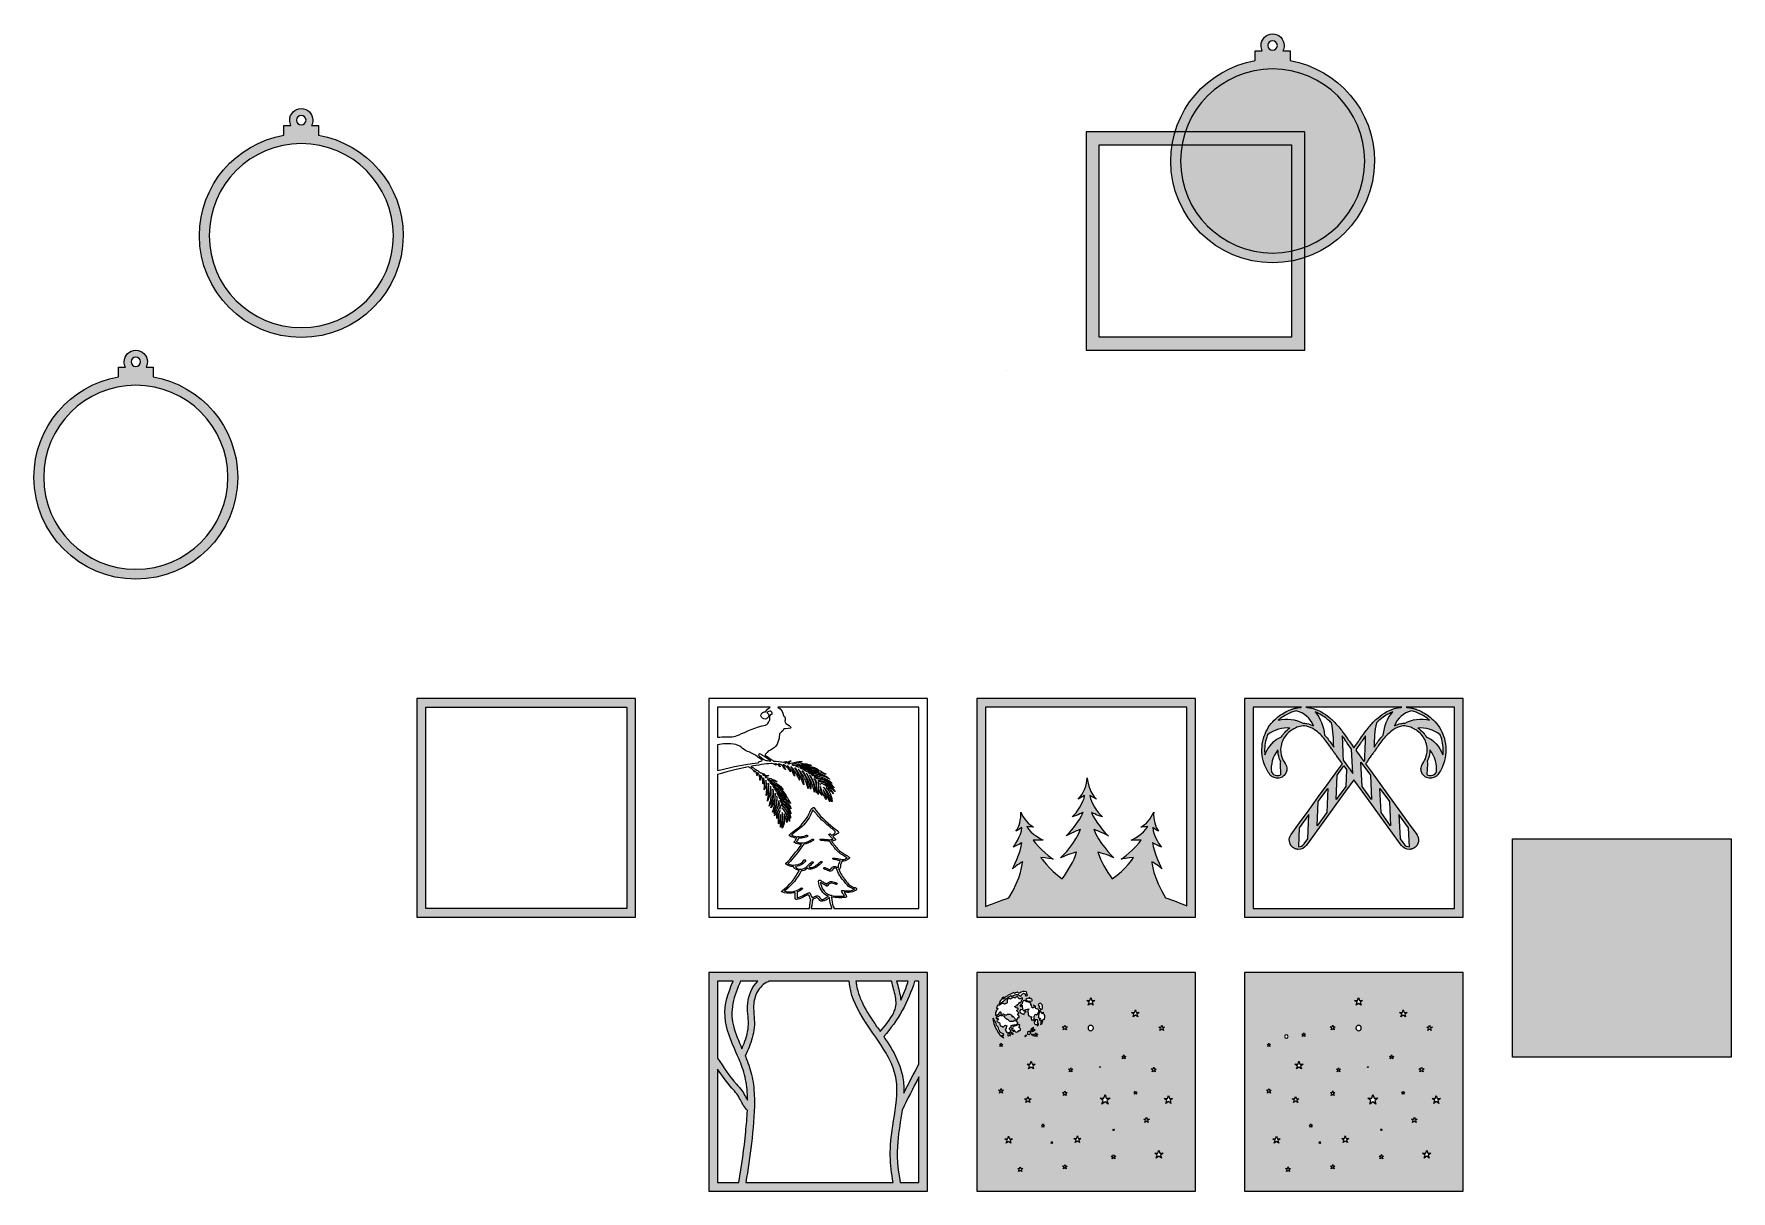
# Model space of a CAD drawing. Header units: inches. Extents: x -622 to 6982, y -2318 to 2869.
import ezdxf

# ---------------------------------------------------------------- set-up
doc = ezdxf.new("R2010")
doc.units = ezdxf.units.IN
doc.header["$MEASUREMENT"] = 0
doc.layers.add('Layer 1', color=7, linetype='Continuous')

msp = doc.modelspace()

# ---------------------------------------------------------------- hatches: boundary and pattern name
at = {"layer": 'Layer 1', "true_color": 0xfde2ba}
h = msp.add_hatch(color=254, dxfattribs=at)
h.dxf.hatch_style = 2
edge = h.paths.add_edge_path()
edge.add_spline(control_points=[(5005.7, 2749.2), (5005.7, 2749.2), (5005.7, 2793.5), (5005.7, 2793.5), (5005.7, 2793.5), (4974.1, 2793.5), (4974.1, 2793.5), (4977.7, 2800.6), (4979.7, 2808.6), (4979.7, 2817.1), (4979.7, 2845.8), (4956.5, 2869), (4927.8, 2869), (4899.2, 2869), (4875.9, 2845.8), (4875.9, 2817.1), (4875.9, 2808.6), (4878, 2800.6), (4881.6, 2793.5), (4881.6, 2793.5), (4850, 2793.5), (4850, 2793.5), (4850, 2793.5), (4850, 2749.2), (4850, 2749.2), (4635, 2712.2), (4471.4, 2524.9), (4471.4, 2299.4), (4471.4, 2047.3), (4675.8, 1843), (4927.8, 1843), (5179.9, 1843), (5384.2, 2047.3), (5384.2, 2299.4), (5384.2, 2524.9), (5220.7, 2712.2), (5005.7, 2749.2)], knot_values=[0, 0, 0, 0, 1, 1, 1, 2, 2, 2, 3, 3, 3, 4, 4, 4, 5, 5, 5, 6, 6, 6, 7, 7, 7, 8, 8, 8, 9, 9, 9, 10, 10, 10, 11, 11, 11, 12, 12, 12, 12], degree=3, periodic=1)
edge = h.paths.add_edge_path()
edge.add_spline(control_points=[(4927.8, 2838.4), (4939.6, 2838.4), (4949.1, 2828.9), (4949.1, 2817.1), (4949.1, 2805.4), (4939.6, 2795.9), (4927.8, 2795.9), (4916.1, 2795.9), (4906.6, 2805.4), (4906.6, 2817.1), (4906.6, 2828.9), (4916.1, 2838.4), (4927.8, 2838.4)], knot_values=[0, 0, 0, 0, 1, 1, 1, 2, 2, 2, 3, 3, 3, 4, 4, 4, 4], degree=3, periodic=1)
at = {"layer": 'Layer 1', "true_color": 0x2a2844}
h = msp.add_hatch(color=179, dxfattribs=at)
h.dxf.hatch_style = 2
edge = h.paths.add_edge_path()
edge.add_spline(control_points=[(5005.7, 2749.2), (5005.7, 2749.2), (5005.7, 2793.5), (5005.7, 2793.5), (5005.7, 2793.5), (4974.1, 2793.5), (4974.1, 2793.5), (4977.7, 2800.6), (4979.7, 2808.6), (4979.7, 2817.1), (4979.7, 2845.8), (4956.5, 2869), (4927.8, 2869), (4899.2, 2869), (4875.9, 2845.8), (4875.9, 2817.1), (4875.9, 2808.6), (4878, 2800.6), (4881.6, 2793.5), (4881.6, 2793.5), (4850, 2793.5), (4850, 2793.5), (4850, 2793.5), (4850, 2749.2), (4850, 2749.2), (4635, 2712.2), (4471.4, 2524.9), (4471.4, 2299.4), (4471.4, 2047.3), (4675.8, 1843), (4927.8, 1843), (5179.9, 1843), (5384.2, 2047.3), (5384.2, 2299.4), (5384.2, 2524.9), (5220.7, 2712.2), (5005.7, 2749.2)], knot_values=[0, 0, 0, 0, 1, 1, 1, 2, 2, 2, 3, 3, 3, 4, 4, 4, 5, 5, 5, 6, 6, 6, 7, 7, 7, 8, 8, 8, 9, 9, 9, 10, 10, 10, 11, 11, 11, 12, 12, 12, 12], degree=3, periodic=1)
edge = h.paths.add_edge_path()
edge.add_spline(control_points=[(4927.8, 2838.4), (4939.6, 2838.4), (4949.1, 2828.9), (4949.1, 2817.1), (4949.1, 2805.4), (4939.6, 2795.9), (4927.8, 2795.9), (4916.1, 2795.9), (4906.6, 2805.4), (4906.6, 2817.1), (4906.6, 2828.9), (4916.1, 2838.4), (4927.8, 2838.4)], knot_values=[0, 0, 0, 0, 1, 1, 1, 2, 2, 2, 3, 3, 3, 4, 4, 4, 4], degree=3, periodic=1)
edge = h.paths.add_edge_path()
edge.add_spline(control_points=[(4927.8, 1887), (4700, 1887), (4515.3, 2071.7), (4515.3, 2299.5), (4515.3, 2527.3), (4700, 2712), (4927.8, 2712), (5155.7, 2712), (5340.3, 2527.3), (5340.3, 2299.5), (5340.3, 2071.7), (5155.7, 1887), (4927.8, 1887)], knot_values=[0, 0, 0, 0, 1, 1, 1, 2, 2, 2, 3, 3, 3, 4, 4, 4, 4], degree=3, periodic=1)
h = msp.add_hatch(color=179, dxfattribs=at)
h.dxf.hatch_style = 2
edge = h.paths.add_edge_path()
edge.add_spline(control_points=[(653.7, 2414.5), (653.7, 2414.5), (653.7, 2458.9), (653.7, 2458.9), (653.7, 2458.9), (622.1, 2458.9), (622.1, 2458.9), (625.7, 2466), (627.7, 2474), (627.7, 2482.5), (627.7, 2511.2), (604.5, 2534.4), (575.8, 2534.4), (547.2, 2534.4), (523.9, 2511.2), (523.9, 2482.5), (523.9, 2474), (526, 2466), (529.6, 2458.9), (529.6, 2458.9), (498, 2458.9), (498, 2458.9), (498, 2458.9), (498, 2414.5), (498, 2414.5), (283, 2377.6), (119.4, 2190.3), (119.4, 1964.8), (119.4, 1712.7), (323.8, 1508.4), (575.8, 1508.4), (827.9, 1508.4), (1032.2, 1712.7), (1032.2, 1964.8), (1032.2, 2190.3), (868.7, 2377.6), (653.7, 2414.5)], knot_values=[0, 0, 0, 0, 1, 1, 1, 2, 2, 2, 3, 3, 3, 4, 4, 4, 5, 5, 5, 6, 6, 6, 7, 7, 7, 8, 8, 8, 9, 9, 9, 10, 10, 10, 11, 11, 11, 12, 12, 12, 12], degree=3, periodic=1)
edge = h.paths.add_edge_path()
edge.add_spline(control_points=[(575.8, 2503.7), (587.6, 2503.7), (597.1, 2494.2), (597.1, 2482.5), (597.1, 2470.8), (587.6, 2461.3), (575.8, 2461.3), (564.1, 2461.3), (554.6, 2470.8), (554.6, 2482.5), (554.6, 2494.2), (564.1, 2503.7), (575.8, 2503.7)], knot_values=[0, 0, 0, 0, 1, 1, 1, 2, 2, 2, 3, 3, 3, 4, 4, 4, 4], degree=3, periodic=1)
edge = h.paths.add_edge_path()
edge.add_spline(control_points=[(575.8, 1552.4), (348, 1552.4), (163.3, 1737.1), (163.3, 1964.9), (163.3, 2192.7), (348, 2377.4), (575.8, 2377.4), (803.7, 2377.4), (988.3, 2192.7), (988.3, 1964.9), (988.3, 1737.1), (803.7, 1552.4), (575.8, 1552.4)], knot_values=[0, 0, 0, 0, 1, 1, 1, 2, 2, 2, 3, 3, 3, 4, 4, 4, 4], degree=3, periodic=1)
at = {"layer": 'Layer 1', "true_color": 0xf5871d}
h = msp.add_hatch(color=30, dxfattribs=at)
h.dxf.hatch_style = 2
h.paths.add_polyline_path([(4092, 2430.8), (4092, 1451.2), (5071.6, 1451.2), (5071.6, 2430.8)])
h.paths.add_polyline_path([(5012.7, 1510.1), (4150.9, 1510.1), (4150.9, 2372), (5012.7, 2372)])
at = {"layer": 'Layer 1', "true_color": 0x2a2844}
h = msp.add_hatch(color=179, dxfattribs=at)
h.dxf.hatch_style = 2
edge = h.paths.add_edge_path()
edge.add_spline(control_points=[(-87.7, 1331.4), (-87.7, 1331.4), (-87.7, 1375.7), (-87.7, 1375.7), (-87.7, 1375.7), (-119.3, 1375.7), (-119.3, 1375.7), (-115.7, 1382.8), (-113.7, 1390.8), (-113.7, 1399.3), (-113.7, 1428), (-136.9, 1451.2), (-165.5, 1451.2), (-194.2, 1451.2), (-217.4, 1428), (-217.4, 1399.3), (-217.4, 1390.8), (-215.4, 1382.8), (-211.8, 1375.7), (-211.8, 1375.7), (-243.4, 1375.7), (-243.4, 1375.7), (-243.4, 1375.7), (-243.4, 1331.4), (-243.4, 1331.4), (-458.4, 1294.4), (-621.9, 1107.1), (-621.9, 881.6), (-621.9, 629.5), (-417.6, 425.2), (-165.5, 425.2), (86.5, 425.2), (290.9, 629.5), (290.9, 881.6), (290.9, 1107.1), (127.3, 1294.4), (-87.7, 1331.4)], knot_values=[0, 0, 0, 0, 1, 1, 1, 2, 2, 2, 3, 3, 3, 4, 4, 4, 5, 5, 5, 6, 6, 6, 7, 7, 7, 8, 8, 8, 9, 9, 9, 10, 10, 10, 11, 11, 11, 12, 12, 12, 12], degree=3, periodic=1)
edge = h.paths.add_edge_path()
edge.add_spline(control_points=[(-165.5, 1420.6), (-153.8, 1420.6), (-144.3, 1411), (-144.3, 1399.3), (-144.3, 1387.6), (-153.8, 1378.1), (-165.5, 1378.1), (-177.3, 1378.1), (-186.8, 1387.6), (-186.8, 1399.3), (-186.8, 1411), (-177.3, 1420.6), (-165.5, 1420.6)], knot_values=[0, 0, 0, 0, 1, 1, 1, 2, 2, 2, 3, 3, 3, 4, 4, 4, 4], degree=3, periodic=1)
edge = h.paths.add_edge_path()
edge.add_spline(control_points=[(-165.5, 469.2), (-393.4, 469.2), (-578, 653.9), (-578, 881.7), (-578, 1109.5), (-393.4, 1294.2), (-165.5, 1294.2), (62.3, 1294.2), (247, 1109.5), (247, 881.7), (247, 653.9), (62.3, 469.2), (-165.5, 469.2)], knot_values=[0, 0, 0, 0, 1, 1, 1, 2, 2, 2, 3, 3, 3, 4, 4, 4, 4], degree=3, periodic=1)
at = {"layer": 'Layer 1', "true_color": 0x3e9984}
h = msp.add_hatch(color=125, dxfattribs=at)
h.dxf.hatch_style = 2
h.paths.add_polyline_path([(1094.2, -110.2), (1094.2, -1089.8), (2073.8, -1089.8), (2073.8, -110.2)])
h.paths.add_polyline_path([(2034.8, -1050.8), (1133.2, -1050.8), (1133.2, -149.2), (2034.8, -149.2)])
at = {"layer": 'Layer 1', "true_color": 0xdaf0ff}
h = msp.add_hatch(color=7, dxfattribs=at)
h.dxf.hatch_style = 2
h.paths.add_polyline_path([(3602.2, -110.2), (3602.2, -1089.8), (4581.8, -1089.8), (4581.8, -110.2)])
edge = h.paths.add_edge_path()
edge.add_spline(control_points=[(4542.8, -1038.6), (4519.6, -1029.2), (4473.5, -1011), (4448.4, -1003.8), (4392.1, -913.9), (4386.1, -841.7), (4386.1, -841.7), (4405.5, -850.7), (4431.2, -872.5), (4432, -873.2), (4431.3, -871.8), (4394.3, -801.6), (4389.4, -755.7), (4389.4, -755.7), (4407.1, -767), (4429.6, -776.7), (4429.6, -776.7), (4390.5, -727.1), (4390.4, -688.1), (4400.6, -696.4), (4416.6, -704.2), (4417.1, -704.4), (4401.4, -685), (4392.8, -652.1), (4395.1, -618.6), (4382.2, -649.6), (4360, -675.4), (4337.3, -685.8), (4337.3, -685.8), (4355.5, -686), (4368.5, -683), (4351.1, -717.9), (4294.1, -745.1), (4294.1, -745.1), (4318.6, -746.3), (4339.4, -744.1), (4339.4, -744.1), (4314.8, -783), (4250.5, -829.6), (4249.3, -830.5), (4250.3, -830.3), (4283, -822.1), (4304.4, -822.6), (4304.4, -822.6), (4271.4, -874.8), (4209, -918.1), (4183.2, -882.7), (4157.1, -839.6), (4144.7, -797.9), (4144.7, -797.9), (4189.1, -810.7), (4216.3, -823.6), (4208.1, -816.8), (4144.9, -752.3), (4127.4, -696.2), (4127.4, -696.2), (4159.5, -707.5), (4192.1, -725.8), (4179.1, -714.4), (4130.7, -661.1), (4116.1, -620.1), (4116.1, -620.1), (4138.8, -633), (4164.9, -640.4), (4142.9, -620.6), (4113.1, -577.6), (4108.6, -544.6), (4108.6, -544.6), (4138.3, -560.9), (4138.3, -560.9), (4110.3, -532.1), (4100.1, -497.8), (4097.2, -465.2), (4094.2, -497.8), (4084.1, -532.1), (4056.1, -560.9), (4056.1, -560.9), (4085.7, -544.6), (4085.7, -544.6), (4081.3, -577.6), (4051.5, -620.6), (4029.4, -640.4), (4055.6, -633), (4078.3, -620.1), (4078.3, -620.1), (4063.6, -661.1), (4015.3, -714.4), (4002.2, -725.8), (4034.8, -707.5), (4066.9, -696.2), (4066.9, -696.2), (4049.5, -752.3), (3986.3, -816.8), (3978.1, -823.6), (4005.2, -810.7), (4049.7, -797.9), (4049.7, -797.9), (4037.2, -839.6), (4011.2, -882.7), (3985.4, -918.1), (3922.9, -874.8), (3890, -822.6), (3890, -822.6), (3911.4, -822.1), (3944.1, -830.3), (3945.1, -830.5), (3943.8, -829.6), (3879.6, -783), (3854.9, -744.1), (3854.9, -744.1), (3875.7, -746.3), (3900.2, -745.1), (3900.2, -745.1), (3843.2, -717.9), (3825.9, -683), (3838.8, -686), (3857.1, -685.8), (3857.1, -685.8), (3834.3, -675.4), (3812.1, -649.6), (3799.3, -618.6), (3801.5, -652.1), (3793, -685), (3777.2, -704.4), (3777.7, -704.2), (3793.8, -696.4), (3803.9, -688.1), (3803.8, -727.1), (3764.8, -776.7), (3764.8, -776.7), (3787.3, -767), (3804.9, -755.7), (3804.9, -755.7), (3800.1, -801.6), (3763.1, -871.8), (3762.4, -873.2), (3763.2, -872.5), (3788.9, -850.7), (3808.2, -841.7), (3808.2, -841.7), (3802.3, -913.9), (3746, -1003.8), (3716.1, -1012.3), (3656.8, -1036.4), (3641.2, -1042.8), (3641.2, -1042.8), (3641.2, -149.2), (3641.2, -149.2), (3641.2, -149.2), (4542.8, -149.2), (4542.8, -149.2), (4542.8, -149.2), (4542.8, -1038.6), (4542.8, -1038.6)], knot_values=[0, 0, 0, 0, 1, 1, 1, 2, 2, 2, 3, 3, 3, 4, 4, 4, 5, 5, 5, 6, 6, 6, 7, 7, 7, 8, 8, 8, 9, 9, 9, 10, 10, 10, 11, 11, 11, 12, 12, 12, 13, 13, 13, 14, 14, 14, 15, 15, 15, 16, 16, 16, 17, 17, 17, 18, 18, 18, 19, 19, 19, 20, 20, 20, 21, 21, 21, 22, 22, 22, 23, 23, 23, 24, 24, 24, 25, 25, 25, 26, 26, 26, 27, 27, 27, 28, 28, 28, 29, 29, 29, 30, 30, 30, 31, 31, 31, 32, 32, 32, 33, 33, 33, 34, 34, 34, 35, 35, 35, 36, 36, 36, 37, 37, 37, 38, 38, 38, 39, 39, 39, 40, 40, 40, 41, 41, 41, 42, 42, 42, 43, 43, 43, 44, 44, 44, 45, 45, 45, 46, 46, 46, 47, 47, 47, 48, 48, 48, 49, 49, 49, 50, 50, 50, 51, 51, 51, 51], degree=3, periodic=1)
at = {"layer": 'Layer 1', "true_color": 0xbee3fb}
h = msp.add_hatch(color=254, dxfattribs=at)
h.dxf.hatch_style = 2
h.paths.add_polyline_path([(4802.2, -110.2), (4802.2, -1089.8), (5781.8, -1089.8), (5781.8, -110.2)])
edge = h.paths.add_edge_path()
edge.add_spline(control_points=[(5620.1, -391.7), (5622.6, -386.8), (5624.7, -381.8), (5626.4, -376.6), (5630.3, -364.9), (5632.2, -352.9), (5632.2, -340.6), (5656.7, -368.1), (5665.4, -408.3), (5661.6, -439.1), (5660.7, -440.4), (5659.8, -441.8), (5658.9, -443.1), (5657, -445.7), (5654.7, -448), (5652, -449.9), (5643.7, -455.9), (5632.7, -457.2), (5623.2, -453.2), (5621.8, -452.7), (5620.5, -452), (5619.2, -451.2), (5619.2, -451.2), (5621.4, -402.7), (5621.4, -402.7), (5621.5, -400.9), (5621.1, -396.8), (5620.1, -391.7)], knot_values=[0, 0, 0, 0, 1, 1, 1, 2, 2, 2, 3, 3, 3, 4, 4, 4, 5, 5, 5, 6, 6, 6, 7, 7, 7, 8, 8, 8, 9, 9, 9, 9], degree=3, periodic=1)
edge = h.paths.add_edge_path()
edge.add_spline(control_points=[(5616.2, -281.3), (5613.4, -276.6), (5610.4, -272.2), (5607, -267.9), (5600.5, -259.8), (5592.9, -252.6), (5584.4, -246.5), (5582.5, -245.1), (5580.7, -243.8), (5578.8, -242.5), (5611.7, -238.8), (5647.8, -248.4), (5678.6, -272.5), (5681.3, -279.1), (5683.7, -285.9), (5685.6, -292.8), (5692, -315.7), (5693.7, -339.5), (5690.7, -362.9), (5676.2, -324.2), (5648.9, -294.8), (5616.2, -281.3)], knot_values=[0, 0, 0, 0, 1, 1, 1, 2, 2, 2, 3, 3, 3, 4, 4, 4, 5, 5, 5, 6, 6, 6, 7, 7, 7, 7], degree=3, periodic=1)
edge = h.paths.add_edge_path()
edge.add_spline(control_points=[(5521.1, -221), (5515.5, -220.7), (5510, -220.9), (5504.5, -221.8), (5504, -221.8), (5503.6, -221.9), (5503.1, -222), (5503.1, -222), (5502.7, -222), (5502.7, -222), (5502.7, -222), (5502.7, -222.1), (5502.7, -222.1), (5502.7, -222.1), (5502.6, -222.1), (5502.6, -222.1), (5493, -223.7), (5483.3, -227.2), (5473.6, -232.4), (5487.9, -196.2), (5514.1, -174.5), (5550.3, -164.8), (5557.4, -166.5), (5564.4, -168.6), (5571.5, -171.3), (5587.6, -177.5), (5603.7, -186.4), (5619.6, -197.9), (5623.4, -200.7), (5627.1, -203.6), (5630.7, -206.7), (5593.6, -198.6), (5550.5, -201.5), (5521.1, -221)], knot_values=[0, 0, 0, 0, 1, 1, 1, 2, 2, 2, 3, 3, 3, 4, 4, 4, 5, 5, 5, 6, 6, 6, 7, 7, 7, 8, 8, 8, 9, 9, 9, 10, 10, 10, 11, 11, 11, 11], degree=3, periodic=1)
edge = h.paths.add_edge_path()
edge.add_spline(control_points=[(5495.7, -150.4), (5495.5, -150.4), (5495.4, -150.4), (5495.2, -150.4), (5493.7, -150.7), (5492.3, -150.9), (5490.8, -151.1), (5490.6, -151.2), (5490.4, -151.2), (5490.2, -151.2), (5489, -151.4), (5487.8, -151.7), (5486.5, -151.9), (5453, -158.6), (5424.3, -175.5), (5400, -196.1), (5400, -196.1), (5400, -196.1), (5400, -196.1), (5386.8, -207.3), (5374.9, -219.6), (5364.4, -231.9), (5358, -239.3), (5352.1, -246.7), (5346.7, -253.8), (5346.7, -253.8), (5346.7, -253.8), (5346.7, -253.9), (5346.7, -253.9), (5346.7, -253.9), (5346.7, -253.9), (5336.6, -267), (5328.2, -279.4), (5321.1, -289.7), (5317.6, -295), (5314.5, -299.5), (5311.9, -303), (5311.9, -303), (5303.4, -314.8), (5303.4, -314.8), (5303.4, -314.8), (5292, -330.6), (5292, -330.6), (5292, -330.6), (5280.6, -314.8), (5280.6, -314.8), (5280.6, -314.8), (5272.1, -303), (5272.1, -303), (5269.5, -299.5), (5266.4, -295), (5262.9, -289.7), (5255.8, -279.4), (5247.4, -267), (5237.3, -253.9), (5237.3, -253.9), (5237.3, -253.9), (5237.3, -253.9), (5237.3, -253.8), (5237.3, -253.8), (5237.3, -253.8), (5231.9, -246.7), (5226, -239.3), (5219.6, -231.9), (5209.1, -219.6), (5197.2, -207.3), (5184, -196.1), (5184, -196.1), (5184, -196.1), (5184, -196.1), (5159.7, -175.5), (5131, -158.6), (5097.5, -151.9), (5096.2, -151.7), (5095, -151.4), (5093.8, -151.2), (5093.6, -151.2), (5093.4, -151.2), (5093.2, -151.1), (5091.7, -150.9), (5090.3, -150.7), (5088.8, -150.4), (5088.6, -150.4), (5088.5, -150.4), (5088.3, -150.4), (5084.4, -149.8), (5080.5, -149.4), (5076.6, -149.2), (5076.6, -149.2), (5507.4, -149.2), (5507.4, -149.2), (5503.5, -149.4), (5499.6, -149.8), (5495.7, -150.4)], knot_values=[0, 0, 0, 0, 1, 1, 1, 2, 2, 2, 3, 3, 3, 4, 4, 4, 5, 5, 5, 6, 6, 6, 7, 7, 7, 8, 8, 8, 9, 9, 9, 10, 10, 10, 11, 11, 11, 12, 12, 12, 13, 13, 13, 14, 14, 14, 15, 15, 15, 16, 16, 16, 17, 17, 17, 18, 18, 18, 19, 19, 19, 20, 20, 20, 21, 21, 21, 22, 22, 22, 23, 23, 23, 24, 24, 24, 25, 25, 25, 26, 26, 26, 27, 27, 27, 28, 28, 28, 29, 29, 29, 30, 30, 30, 31, 31, 31, 31], degree=3, periodic=1)
edge = h.paths.add_edge_path()
edge.add_spline(control_points=[(5465.9, -170.2), (5440.3, -198), (5428.1, -234.4), (5423.5, -273.6), (5419.9, -277.7), (5416.2, -281.9), (5412.5, -286.5), (5400.3, -301.5), (5390.1, -316.3), (5382.3, -327.6), (5383.4, -290.3), (5383.8, -255), (5393.1, -218.7), (5397.9, -213.9), (5402.8, -209.4), (5407.7, -205.3), (5407.7, -205.3), (5408.4, -204.7), (5408.4, -204.7), (5427, -189), (5446.3, -177.5), (5465.9, -170.2)], knot_values=[0, 0, 0, 0, 1, 1, 1, 2, 2, 2, 3, 3, 3, 4, 4, 4, 5, 5, 5, 6, 6, 6, 7, 7, 7, 7], degree=3, periodic=1)
edge = h.paths.add_edge_path()
edge.add_spline(control_points=[(5336.4, -391.9), (5336.4, -391.9), (5322.8, -373.2), (5322.8, -373.2), (5322.8, -373.2), (5302, -344.4), (5302, -344.4), (5302, -344.4), (5302.4, -336.6), (5302.4, -336.6), (5302.4, -336.6), (5321.6, -310), (5321.6, -310), (5324.2, -306.5), (5327.2, -302.1), (5331, -296.5), (5331, -296.5), (5331.7, -295.6), (5331.7, -295.6), (5335.6, -289.8), (5339.9, -283.5), (5344.6, -276.9), (5343.8, -292.4), (5343.4, -315.6), (5340.3, -386.4), (5340.3, -386.4), (5336.4, -391.9), (5336.4, -391.9)], knot_values=[0, 0, 0, 0, 1, 1, 1, 2, 2, 2, 3, 3, 3, 4, 4, 4, 5, 5, 5, 6, 6, 6, 7, 7, 7, 8, 8, 8, 9, 9, 9, 9], degree=3, periodic=1)
h.paths.add_polyline_path([(5366.7, -454.1), (5371.5, -563.1), (5328.7, -503.9), (5323.8, -395)])
edge = h.paths.add_edge_path()
edge.add_spline(control_points=[(5243.7, -386.4), (5240.6, -315.6), (5240.2, -292.4), (5239.4, -276.9), (5244.1, -283.5), (5248.4, -289.8), (5252.3, -295.6), (5252.3, -295.6), (5253, -296.5), (5253, -296.5), (5256.8, -302.1), (5259.8, -306.5), (5262.4, -310), (5262.4, -310), (5281.6, -336.6), (5281.6, -336.6), (5281.6, -336.6), (5286.5, -445.6), (5286.5, -445.6), (5286.5, -445.6), (5243.7, -386.4), (5243.7, -386.4)], knot_values=[0, 0, 0, 0, 1, 1, 1, 2, 2, 2, 3, 3, 3, 4, 4, 4, 5, 5, 5, 6, 6, 6, 7, 7, 7, 7], degree=3, periodic=1)
h.paths.add_polyline_path([(5258.7, -427.7), (5255.3, -503.9), (5212.5, -563.1), (5217.3, -454.1), (5247.6, -412.3)])
edge = h.paths.add_edge_path()
edge.add_spline(control_points=[(5201.7, -327.6), (5193.9, -316.3), (5183.7, -301.5), (5171.5, -286.5), (5167.8, -281.9), (5164.1, -277.7), (5160.5, -273.6), (5155.9, -234.4), (5143.7, -198), (5118.1, -170.2), (5137.7, -177.5), (5157, -189), (5175.6, -204.7), (5175.6, -204.7), (5176.3, -205.3), (5176.3, -205.3), (5181.2, -209.4), (5186.1, -213.9), (5190.9, -218.7), (5200.2, -255), (5200.6, -290.3), (5201.7, -327.6)], knot_values=[0, 0, 0, 0, 1, 1, 1, 2, 2, 2, 3, 3, 3, 4, 4, 4, 5, 5, 5, 6, 6, 6, 7, 7, 7, 7], degree=3, periodic=1)
edge = h.paths.add_edge_path()
edge.add_spline(control_points=[(4962.6, -402.7), (4962.6, -402.7), (4964.8, -451.2), (4964.8, -451.2), (4963.5, -452), (4962.2, -452.7), (4960.8, -453.2), (4951.3, -457.2), (4940.3, -455.9), (4932, -449.9), (4929.3, -448), (4927, -445.7), (4925.1, -443.1), (4924.2, -441.8), (4923.3, -440.4), (4922.4, -439.1), (4918.6, -408.3), (4927.3, -368.1), (4951.8, -340.6), (4951.8, -352.9), (4953.7, -364.9), (4957.6, -376.6), (4959.3, -381.8), (4961.4, -386.8), (4963.9, -391.7), (4962.9, -396.8), (4962.5, -400.9), (4962.6, -402.7)], knot_values=[0, 0, 0, 0, 1, 1, 1, 2, 2, 2, 3, 3, 3, 4, 4, 4, 5, 5, 5, 6, 6, 6, 7, 7, 7, 8, 8, 8, 9, 9, 9, 9], degree=3, periodic=1)
edge = h.paths.add_edge_path()
edge.add_spline(control_points=[(4893.3, -362.9), (4890.3, -339.5), (4892, -315.7), (4898.4, -292.8), (4900.3, -285.9), (4902.7, -279.1), (4905.4, -272.5), (4936.2, -248.4), (4972.3, -238.8), (5005.2, -242.5), (5003.3, -243.8), (5001.5, -245.1), (4999.6, -246.5), (4991.1, -252.6), (4983.5, -259.8), (4977, -267.9), (4973.6, -272.2), (4970.6, -276.6), (4967.8, -281.3), (4935.1, -294.8), (4907.8, -324.2), (4893.3, -362.9)], knot_values=[0, 0, 0, 0, 1, 1, 1, 2, 2, 2, 3, 3, 3, 4, 4, 4, 5, 5, 5, 6, 6, 6, 7, 7, 7, 7], degree=3, periodic=1)
edge = h.paths.add_edge_path()
edge.add_spline(control_points=[(4953.3, -206.7), (4956.9, -203.6), (4960.6, -200.7), (4964.4, -197.9), (4980.3, -186.4), (4996.4, -177.5), (5012.5, -171.3), (5019.6, -168.6), (5026.6, -166.5), (5033.7, -164.8), (5069.9, -174.5), (5096.1, -196.2), (5110.4, -232.4), (5100.7, -227.2), (5091, -223.7), (5081.4, -222.1), (5081.4, -222.1), (5081.3, -222.1), (5081.3, -222.1), (5081.3, -222.1), (5081.3, -222), (5081.3, -222), (5081.3, -222), (5080.9, -222), (5080.9, -222), (5080.4, -221.9), (5080, -221.8), (5079.5, -221.8), (5074, -220.9), (5068.5, -220.7), (5062.9, -221), (5033.5, -201.5), (4990.4, -198.6), (4953.3, -206.7)], knot_values=[0, 0, 0, 0, 1, 1, 1, 2, 2, 2, 3, 3, 3, 4, 4, 4, 5, 5, 5, 6, 6, 6, 7, 7, 7, 8, 8, 8, 9, 9, 9, 10, 10, 10, 11, 11, 11, 11], degree=3, periodic=1)
edge = h.paths.add_edge_path()
edge.add_spline(control_points=[(5742.8, -1050.8), (5742.8, -1050.8), (4841.2, -1050.8), (4841.2, -1050.8), (4841.2, -1050.8), (4841.2, -149.2), (4841.2, -149.2), (4841.2, -149.2), (5057.7, -149.2), (5057.7, -149.2), (5057.6, -149.2), (5057.5, -149.2), (5057.4, -149.2), (5056.6, -149.3), (5055.7, -149.3), (5054.8, -149.4), (5054, -149.5), (5053.1, -149.5), (5052.2, -149.6), (5051.1, -149.7), (5050.1, -149.8), (5049, -150), (5048.3, -150.1), (5047.6, -150.1), (5046.9, -150.2), (5045.7, -150.4), (5044.4, -150.6), (5043.1, -150.8), (5042.6, -150.9), (5042.1, -150.9), (5041.5, -151), (5040.1, -151.2), (5038.8, -151.5), (5037.4, -151.8), (5036.9, -151.9), (5036.5, -151.9), (5036.1, -152), (5034.6, -152.3), (5033.1, -152.6), (5031.7, -153), (5031.3, -153.1), (5030.9, -153.1), (5030.5, -153.2), (5029, -153.6), (5027.6, -154), (5026.1, -154.3), (5025.7, -154.5), (5025.3, -154.5), (5024.9, -154.7), (5023.5, -155.1), (5022, -155.5), (5020.6, -155.9), (5020.2, -156), (5019.7, -156.2), (5019.3, -156.3), (5017.9, -156.7), (5016.4, -157.2), (5015, -157.7), (5014.6, -157.8), (5014.2, -158), (5013.7, -158.1), (5011.9, -158.7), (5010.1, -159.4), (5008.2, -160.1), (4991.2, -166.7), (4974.2, -176), (4957.4, -188.2), (4946.7, -196), (4937, -204.7), (4928.4, -214.2), (4908.5, -236.1), (4894.5, -262), (4886.8, -289.6), (4877.9, -321.5), (4877.5, -355.6), (4886, -388.2), (4886, -388.2), (4886.1, -388.2), (4886.1, -388.2), (4886.1, -388.2), (4886.1, -388.2), (4886.1, -388.2), (4886.5, -389.9), (4887, -391.8), (4887.6, -393.6), (4891, -405.2), (4895.6, -416.5), (4901.4, -427.5), (4905.6, -435.8), (4910.4, -443.7), (4915.3, -449.9), (4915.3, -450), (4915.4, -450.1), (4915.4, -450.1), (4918.2, -453.9), (4921.4, -457.1), (4925, -459.6), (4936.6, -468), (4951.9, -469.9), (4965.4, -464.3), (4972.7, -461.4), (4978.6, -456.6), (4982.9, -450.8), (4983, -450.7), (4983.1, -450.6), (4983.1, -450.5), (4983.9, -449.5), (4984.6, -448.5), (4985.2, -447.4), (4985.3, -447.3), (4985.4, -447.1), (4985.5, -446.9), (4986, -446), (4986.5, -445.1), (4987, -444.2), (4987.1, -443.9), (4987.3, -443.6), (4987.4, -443.4), (4987.8, -442.5), (4988.2, -441.5), (4988.5, -440.6), (4988.7, -440.3), (4988.8, -439.9), (4989, -439.6), (4989.3, -438.6), (4989.6, -437.6), (4989.9, -436.6), (4990, -436.3), (4990.1, -435.9), (4990.1, -435.6), (4990.4, -434.5), (4990.6, -433.5), (4990.8, -432.4), (4990.8, -432.2), (4990.9, -431.9), (4990.9, -431.7), (4991.1, -430.6), (4991.2, -429.5), (4991.3, -428.4), (4991.3, -428.3), (4991.3, -428.2), (4991.3, -428.1), (4991.4, -426.9), (4991.4, -425.6), (4991.4, -424.4), (4991.4, -424.3), (4991.4, -424.1), (4991.3, -424), (4991.3, -422.8), (4991.2, -421.5), (4991, -420.2), (4991, -420.1), (4991, -420.1), (4991, -420), (4990.5, -416.1), (4989.4, -412.2), (4987.8, -408.5), (4987.7, -408.4), (4987.6, -408.3), (4987.6, -408.1), (4987.1, -407), (4986.5, -405.9), (4985.8, -404.7), (4985.8, -404.6), (4985.7, -404.4), (4985.6, -404.3), (4984.9, -403.1), (4984.2, -402), (4983.4, -400.9), (4977, -392.2), (4972.3, -382.7), (4969, -372.9), (4964.2, -358.5), (4962.8, -343.5), (4964.4, -328.7), (4966.5, -309.5), (4974, -290.9), (4986.4, -275.4), (4992.1, -268.3), (4998.8, -261.8), (5006.6, -256.2), (5012.1, -252.2), (5017.4, -248.8), (5022.7, -245.8), (5042.1, -235), (5060.3, -231), (5077.8, -233.6), (5078.3, -233.7), (5078.9, -233.8), (5079.4, -233.9), (5092.2, -236.1), (5104.5, -241.9), (5116.1, -249.8), (5133.3, -261.4), (5148.8, -277.7), (5162.2, -294.1), (5174.8, -309.6), (5185.4, -325.1), (5193.6, -337), (5196.8, -341.8), (5199.7, -346.1), (5202.4, -349.9), (5202.7, -350.3), (5202.7, -350.3), (5204.1, -352.2), (5204.1, -352.2), (5204.1, -352.2), (5204.1, -352.2), (5204.1, -352.2), (5204.2, -352.4), (5204.2, -352.4), (5207.1, -356.3), (5215.2, -367.5), (5240.2, -402.1), (5240.2, -402.1), (5218.3, -432.4), (5218.3, -432.4), (5218.3, -432.4), (5176.1, -490.7), (5176.1, -490.7), (5176.1, -490.7), (5133.3, -549.8), (5133.3, -549.8), (5133.3, -549.8), (5091.1, -608.2), (5091.1, -608.2), (5091.1, -608.2), (5048.2, -667.3), (5048.2, -667.3), (5048.2, -667.3), (5010.4, -719.6), (5010.4, -719.6), (5009.5, -720.9), (5008.7, -722.1), (5008.1, -723.2), (5008, -723.3), (5008, -723.5), (5007.9, -723.6), (5006.6, -725.8), (5006, -727.4), (5006, -727.4), (5001.8, -737), (5001.4, -747.7), (5004.6, -757.3), (5004.6, -757.3), (5004.6, -757.3), (5004.6, -757.3), (5004.6, -757.4), (5004.6, -757.4), (5004.6, -757.4), (5005, -758.4), (5005.4, -759.4), (5005.8, -760.4), (5005.9, -760.8), (5006.1, -761.2), (5006.3, -761.6), (5006.6, -762.2), (5006.8, -762.8), (5007.1, -763.3), (5007.4, -763.8), (5007.6, -764.3), (5007.9, -764.7), (5008.2, -765.2), (5008.4, -765.7), (5008.7, -766.2), (5009, -766.6), (5009.3, -767.1), (5009.6, -767.6), (5009.9, -768), (5010.2, -768.4), (5010.5, -768.9), (5010.9, -769.4), (5011.3, -769.8), (5011.7, -770.3), (5011.9, -770.7), (5012.2, -771), (5012.5, -771.4), (5013.2, -772.2), (5013.9, -773), (5014.7, -773.8), (5014.7, -773.8), (5014.7, -773.8), (5014.7, -773.8), (5015.5, -774.6), (5016.3, -775.3), (5017.1, -776), (5017.3, -776.1), (5017.5, -776.3), (5017.6, -776.4), (5018.3, -777), (5019, -777.5), (5019.7, -778), (5019.7, -778.1), (5019.8, -778.1), (5019.8, -778.2), (5020.1, -778.4), (5020.4, -778.5), (5020.7, -778.7), (5021.2, -779.1), (5021.8, -779.5), (5022.3, -779.8), (5022.7, -780.1), (5023.2, -780.3), (5023.6, -780.6), (5024.1, -780.8), (5024.5, -781.1), (5025, -781.3), (5025.6, -781.6), (5026.1, -781.9), (5026.7, -782.2), (5027.1, -782.3), (5027.4, -782.5), (5027.8, -782.7), (5028.4, -783), (5029.1, -783.2), (5029.8, -783.5), (5030.1, -783.6), (5030.4, -783.7), (5030.7, -783.8), (5031.4, -784), (5032.1, -784.3), (5032.8, -784.5), (5033.1, -784.5), (5033.4, -784.6), (5033.6, -784.7), (5034.4, -784.9), (5035.1, -785.1), (5035.9, -785.2), (5036.1, -785.3), (5036.4, -785.4), (5036.7, -785.4), (5037.5, -785.5), (5038.2, -785.7), (5039, -785.7), (5039.3, -785.8), (5039.5, -785.8), (5039.8, -785.9), (5040.8, -786), (5041.9, -786.1), (5042.9, -786.1), (5056.4, -786.6), (5069.9, -780.5), (5078.4, -768.8), (5078.4, -768.8), (5084.2, -760.7), (5084.2, -760.7), (5084.2, -760.7), (5126.4, -702.4), (5126.4, -702.4), (5126.4, -702.4), (5169.3, -643.2), (5169.3, -643.2), (5169.3, -643.2), (5211.5, -584.9), (5211.5, -584.9), (5211.5, -584.9), (5254.3, -525.7), (5254.3, -525.7), (5254.3, -525.7), (5292, -473.7), (5292, -473.7), (5292, -473.7), (5329.7, -525.7), (5329.7, -525.7), (5329.7, -525.7), (5372.5, -584.9), (5372.5, -584.9), (5372.5, -584.9), (5414.7, -643.2), (5414.7, -643.2), (5414.7, -643.2), (5457.6, -702.4), (5457.6, -702.4), (5457.6, -702.4), (5499.8, -760.7), (5499.8, -760.7), (5499.8, -760.7), (5505.6, -768.8), (5505.6, -768.8), (5514.1, -780.5), (5527.6, -786.6), (5541.1, -786.1), (5542.1, -786.1), (5543.2, -786), (5544.2, -785.9), (5544.5, -785.8), (5544.7, -785.8), (5545, -785.7), (5545.8, -785.7), (5546.5, -785.5), (5547.3, -785.4), (5547.6, -785.4), (5547.9, -785.3), (5548.1, -785.2), (5548.9, -785.1), (5549.6, -784.9), (5550.4, -784.7), (5550.6, -784.6), (5550.9, -784.5), (5551.2, -784.5), (5551.9, -784.3), (5552.6, -784), (5553.3, -783.8), (5553.6, -783.7), (5553.9, -783.6), (5554.2, -783.5), (5554.9, -783.2), (5555.6, -783), (5556.2, -782.7), (5556.6, -782.5), (5556.9, -782.3), (5557.3, -782.2), (5557.9, -781.9), (5558.4, -781.6), (5559, -781.3), (5559.5, -781.1), (5559.9, -780.8), (5560.4, -780.6), (5560.8, -780.3), (5561.3, -780.1), (5561.7, -779.8), (5562.2, -779.5), (5562.8, -779.1), (5563.3, -778.7), (5563.6, -778.5), (5563.9, -778.4), (5564.2, -778.2), (5564.2, -778.1), (5564.3, -778.1), (5564.3, -778), (5565, -777.5), (5565.7, -777), (5566.4, -776.4), (5566.5, -776.3), (5566.7, -776.1), (5566.9, -776), (5567.7, -775.3), (5568.5, -774.6), (5569.3, -773.8), (5569.3, -773.8), (5569.3, -773.8), (5569.3, -773.8), (5570.1, -773), (5570.8, -772.2), (5571.5, -771.4), (5571.8, -771), (5572.1, -770.7), (5572.3, -770.3), (5572.7, -769.8), (5573.1, -769.4), (5573.5, -768.9), (5573.8, -768.4), (5574.1, -768), (5574.4, -767.6), (5574.7, -767.1), (5575, -766.6), (5575.3, -766.2), (5575.6, -765.7), (5575.8, -765.2), (5576.1, -764.7), (5576.4, -764.3), (5576.6, -763.8), (5576.9, -763.3), (5577.2, -762.8), (5577.4, -762.2), (5577.7, -761.6), (5577.9, -761.2), (5578.1, -760.8), (5578.2, -760.4), (5578.6, -759.4), (5579, -758.4), (5579.4, -757.4), (5579.4, -757.4), (5579.4, -757.4), (5579.4, -757.3), (5579.4, -757.3), (5579.4, -757.3), (5579.4, -757.3), (5582.6, -747.7), (5582.2, -737), (5578, -727.4), (5578, -727.4), (5577.4, -725.8), (5576.1, -723.6), (5576, -723.5), (5576, -723.3), (5575.9, -723.2), (5575.3, -722.1), (5574.5, -720.9), (5573.6, -719.6), (5573.6, -719.6), (5535.8, -667.3), (5535.8, -667.3), (5535.8, -667.3), (5492.9, -608.2), (5492.9, -608.2), (5492.9, -608.2), (5450.7, -549.8), (5450.7, -549.8), (5450.7, -549.8), (5407.9, -490.7), (5407.9, -490.7), (5407.9, -490.7), (5365.7, -432.4), (5365.7, -432.4), (5365.7, -432.4), (5343.8, -402.1), (5343.8, -402.1), (5368.8, -367.5), (5376.9, -356.3), (5379.8, -352.4), (5379.8, -352.4), (5379.9, -352.2), (5379.9, -352.2), (5379.9, -352.2), (5379.9, -352.2), (5379.9, -352.2), (5381.3, -350.3), (5381.3, -350.3), (5381.6, -349.9), (5384.3, -346.1), (5387.2, -341.8), (5390.4, -337), (5398.6, -325.1), (5409.2, -309.6), (5421.8, -294.1), (5435.2, -277.7), (5450.7, -261.4), (5467.9, -249.8), (5479.5, -241.9), (5491.8, -236.1), (5504.6, -233.9), (5505.1, -233.8), (5505.7, -233.7), (5506.2, -233.6), (5523.7, -231), (5541.9, -235), (5561.3, -245.8), (5566.6, -248.8), (5571.9, -252.2), (5577.4, -256.2), (5585.2, -261.8), (5591.9, -268.3), (5597.6, -275.4), (5610, -290.9), (5617.5, -309.5), (5619.6, -328.7), (5621.2, -343.5), (5619.8, -358.5), (5615, -372.9), (5611.7, -382.7), (5607, -392.2), (5600.6, -400.9), (5599.8, -402), (5599.1, -403.1), (5598.4, -404.3), (5598.3, -404.4), (5598.2, -404.6), (5598.2, -404.7), (5597.5, -405.9), (5596.9, -407), (5596.4, -408.1), (5596.4, -408.3), (5596.3, -408.4), (5596.2, -408.5), (5594.6, -412.2), (5593.5, -416.1), (5593, -420), (5593, -420.1), (5593, -420.1), (5593, -420.2), (5592.8, -421.5), (5592.7, -422.8), (5592.7, -424), (5592.6, -424.1), (5592.6, -424.3), (5592.6, -424.4), (5592.6, -425.6), (5592.6, -426.9), (5592.7, -428.1), (5592.7, -428.2), (5592.7, -428.3), (5592.7, -428.4), (5592.8, -429.5), (5592.9, -430.6), (5593.1, -431.7), (5593.1, -431.9), (5593.2, -432.2), (5593.2, -432.4), (5593.4, -433.5), (5593.6, -434.5), (5593.9, -435.6), (5593.9, -435.9), (5594, -436.3), (5594.1, -436.6), (5594.4, -437.6), (5594.7, -438.6), (5595, -439.6), (5595.2, -439.9), (5595.3, -440.3), (5595.5, -440.6), (5595.8, -441.5), (5596.2, -442.5), (5596.6, -443.4), (5596.7, -443.6), (5596.9, -443.9), (5597, -444.2), (5597.5, -445.1), (5598, -446), (5598.5, -446.9), (5598.6, -447.1), (5598.7, -447.3), (5598.8, -447.4), (5599.4, -448.5), (5600.1, -449.5), (5600.9, -450.5), (5600.9, -450.6), (5601, -450.7), (5601.1, -450.8), (5605.4, -456.6), (5611.3, -461.4), (5618.6, -464.3), (5632.1, -469.9), (5647.4, -468), (5659, -459.6), (5662.6, -457.1), (5665.8, -453.9), (5668.6, -450.1), (5668.6, -450.1), (5668.7, -450), (5668.7, -449.9), (5673.6, -443.7), (5678.4, -435.8), (5682.6, -427.5), (5688.4, -416.5), (5693, -405.2), (5696.4, -393.6), (5697, -391.8), (5697.5, -389.9), (5697.9, -388.2), (5697.9, -388.2), (5697.9, -388.2), (5697.9, -388.2), (5697.9, -388.2), (5698, -388.2), (5698, -388.2), (5706.5, -355.6), (5706.1, -321.5), (5697.2, -289.6), (5689.5, -262), (5675.5, -236.1), (5655.6, -214.2), (5647, -204.7), (5637.3, -196), (5626.6, -188.2), (5609.8, -176), (5592.8, -166.7), (5575.8, -160.1), (5573.9, -159.4), (5572.1, -158.7), (5570.3, -158.1), (5569.8, -158), (5569.4, -157.8), (5569, -157.7), (5567.6, -157.2), (5566.1, -156.7), (5564.7, -156.3), (5564.3, -156.2), (5563.8, -156), (5563.4, -155.9), (5562, -155.5), (5560.5, -155.1), (5559.1, -154.7), (5558.7, -154.5), (5558.3, -154.5), (5557.9, -154.3), (5556.4, -154), (5555, -153.6), (5553.5, -153.2), (5553.1, -153.1), (5552.7, -153.1), (5552.3, -153), (5550.9, -152.6), (5549.4, -152.3), (5547.9, -152), (5547.5, -151.9), (5547.1, -151.9), (5546.6, -151.8), (5545.2, -151.5), (5543.9, -151.2), (5542.5, -151), (5541.9, -150.9), (5541.4, -150.9), (5540.9, -150.8), (5539.6, -150.6), (5538.3, -150.4), (5537.1, -150.2), (5536.4, -150.1), (5535.7, -150.1), (5535, -150), (5533.9, -149.8), (5532.9, -149.7), (5531.8, -149.6), (5530.9, -149.5), (5530, -149.5), (5529.2, -149.4), (5528.3, -149.3), (5527.4, -149.3), (5526.6, -149.2), (5526.5, -149.2), (5526.4, -149.2), (5526.3, -149.2), (5526.3, -149.2), (5742.8, -149.2), (5742.8, -149.2), (5742.8, -149.2), (5742.8, -1050.8), (5742.8, -1050.8)], knot_values=[0, 0, 0, 0, 1, 1, 1, 2, 2, 2, 3, 3, 3, 4, 4, 4, 5, 5, 5, 6, 6, 6, 7, 7, 7, 8, 8, 8, 9, 9, 9, 10, 10, 10, 11, 11, 11, 12, 12, 12, 13, 13, 13, 14, 14, 14, 15, 15, 15, 16, 16, 16, 17, 17, 17, 18, 18, 18, 19, 19, 19, 20, 20, 20, 21, 21, 21, 22, 22, 22, 23, 23, 23, 24, 24, 24, 25, 25, 25, 26, 26, 26, 27, 27, 27, 28, 28, 28, 29, 29, 29, 30, 30, 30, 31, 31, 31, 32, 32, 32, 33, 33, 33, 34, 34, 34, 35, 35, 35, 36, 36, 36, 37, 37, 37, 38, 38, 38, 39, 39, 39, 40, 40, 40, 41, 41, 41, 42, 42, 42, 43, 43, 43, 44, 44, 44, 45, 45, 45, 46, 46, 46, 47, 47, 47, 48, 48, 48, 49, 49, 49, 50, 50, 50, 51, 51, 51, 52, 52, 52, 53, 53, 53, 54, 54, 54, 55, 55, 55, 56, 56, 56, 57, 57, 57, 58, 58, 58, 59, 59, 59, 60, 60, 60, 61, 61, 61, 62, 62, 62, 63, 63, 63, 64, 64, 64, 65, 65, 65, 66, 66, 66, 67, 67, 67, 68, 68, 68, 69, 69, 69, 70, 70, 70, 71, 71, 71, 72, 72, 72, 73, 73, 73, 74, 74, 74, 75, 75, 75, 76, 76, 76, 77, 77, 77, 78, 78, 78, 79, 79, 79, 80, 80, 80, 81, 81, 81, 82, 82, 82, 83, 83, 83, 84, 84, 84, 85, 85, 85, 86, 86, 86, 87, 87, 87, 88, 88, 88, 89, 89, 89, 90, 90, 90, 91, 91, 91, 92, 92, 92, 93, 93, 93, 94, 94, 94, 95, 95, 95, 96, 96, 96, 97, 97, 97, 98, 98, 98, 99, 99, 99, 100, 100, 100, 101, 101, 101, 102, 102, 102, 103, 103, 103, 104, 104, 104, 105, 105, 105, 106, 106, 106, 107, 107, 107, 108, 108, 108, 109, 109, 109, 110, 110, 110, 111, 111, 111, 112, 112, 112, 113, 113, 113, 114, 114, 114, 115, 115, 115, 116, 116, 116, 117, 117, 117, 118, 118, 118, 119, 119, 119, 120, 120, 120, 121, 121, 121, 122, 122, 122, 123, 123, 123, 124, 124, 124, 125, 125, 125, 126, 126, 126, 127, 127, 127, 128, 128, 128, 129, 129, 129, 130, 130, 130, 131, 131, 131, 132, 132, 132, 133, 133, 133, 134, 134, 134, 135, 135, 135, 136, 136, 136, 137, 137, 137, 138, 138, 138, 139, 139, 139, 140, 140, 140, 141, 141, 141, 142, 142, 142, 143, 143, 143, 144, 144, 144, 145, 145, 145, 146, 146, 146, 147, 147, 147, 148, 148, 148, 149, 149, 149, 150, 150, 150, 151, 151, 151, 152, 152, 152, 153, 153, 153, 154, 154, 154, 155, 155, 155, 156, 156, 156, 157, 157, 157, 158, 158, 158, 159, 159, 159, 160, 160, 160, 161, 161, 161, 162, 162, 162, 163, 163, 163, 164, 164, 164, 165, 165, 165, 166, 166, 166, 167, 167, 167, 168, 168, 168, 169, 169, 169, 170, 170, 170, 171, 171, 171, 172, 172, 172, 173, 173, 173, 174, 174, 174, 175, 175, 175, 176, 176, 176, 177, 177, 177, 178, 178, 178, 179, 179, 179, 180, 180, 180, 181, 181, 181, 182, 182, 182, 183, 183, 183, 184, 184, 184, 185, 185, 185, 186, 186, 186, 187, 187, 187, 188, 188, 188, 189, 189, 189, 190, 190, 190, 191, 191, 191, 192, 192, 192, 193, 193, 193, 194, 194, 194, 195, 195, 195, 196, 196, 196, 197, 197, 197, 198, 198, 198, 199, 199, 199, 200, 200, 200, 201, 201, 201, 202, 202, 202, 203, 203, 203, 204, 204, 204, 205, 205, 205, 206, 206, 206, 207, 207, 207, 208, 208, 208, 209, 209, 209, 210, 210, 210, 211, 211, 211, 212, 212, 212, 213, 213, 213, 214, 214, 214, 215, 215, 215, 216, 216, 216, 217, 217, 217, 218, 218, 218, 219, 219, 219, 220, 220, 220, 221, 221, 221, 222, 222, 222, 223, 223, 223, 224, 224, 224, 225, 225, 225, 226, 226, 226, 227, 227, 227, 228, 228, 228, 229, 229, 229, 230, 230, 230, 231, 231, 231, 232, 232, 232, 233, 233, 233, 234, 234, 234, 235, 235, 235, 236, 236, 236, 237, 237, 237, 238, 238, 238, 239, 239, 239, 239], degree=3, periodic=1)
h.paths.add_polyline_path([(5175.1, -512.5), (5170.3, -621.4), (5127.4, -680.6), (5132.3, -571.6)])
edge = h.paths.add_edge_path()
edge.add_spline(control_points=[(5090.1, -629.9), (5090.1, -629.9), (5085.2, -738.9), (5085.2, -738.9), (5085.2, -738.9), (5068.7, -761.7), (5068.7, -761.7), (5062.9, -769.8), (5053.4, -774.4), (5043.5, -774.1), (5043.5, -774.1), (5047.3, -689.1), (5047.3, -689.1), (5047.3, -689.1), (5090.1, -629.9), (5090.1, -629.9)], knot_values=[0, 0, 0, 0, 1, 1, 1, 2, 2, 2, 3, 3, 3, 4, 4, 4, 5, 5, 5, 5], degree=3, periodic=1)
h.paths.add_polyline_path([(5408.9, -512.5), (5451.7, -571.6), (5456.6, -680.6), (5413.7, -621.4)])
edge = h.paths.add_edge_path()
edge.add_spline(control_points=[(5493.9, -629.9), (5493.9, -629.9), (5536.7, -689.1), (5536.7, -689.1), (5536.7, -689.1), (5540.5, -774.1), (5540.5, -774.1), (5530.6, -774.4), (5521.1, -769.8), (5515.3, -761.7), (5515.3, -761.7), (5498.8, -738.9), (5498.8, -738.9), (5498.8, -738.9), (5493.9, -629.9), (5493.9, -629.9)], knot_values=[0, 0, 0, 0, 1, 1, 1, 2, 2, 2, 3, 3, 3, 4, 4, 4, 5, 5, 5, 5], degree=3, periodic=1)
at = {"layer": 'Layer 1', "true_color": 0x2e80a9}
h = msp.add_hatch(color=145, dxfattribs=at)
h.dxf.hatch_style = 2
h.paths.add_polyline_path([(6981.8, -738.1), (6981.8, -1717.7), (6002.2, -1717.7), (6002.2, -738.1)])
at = {"layer": 'Layer 1', "true_color": 0xa3d5f2}
h = msp.add_hatch(color=141, dxfattribs=at)
h.dxf.hatch_style = 2
h.paths.add_polyline_path([(2402.2, -1338.1), (2402.2, -2317.7), (3381.8, -2317.7), (3381.8, -1338.1)])
edge = h.paths.add_edge_path()
edge.add_spline(control_points=[(3342.8, -1748.8), (3319.7, -1791.8), (3297.2, -1835.2), (3275.4, -1878.9), (3275.9, -1856.1), (3274.7, -1833.4), (3271.1, -1810.8), (3266.5, -1781.4), (3256.8, -1753.2), (3244.6, -1726.2), (3228.7, -1690.6), (3207.8, -1657.7), (3185.8, -1625.5), (3248.7, -1553.6), (3295.9, -1468.6), (3323.5, -1377.1), (3323.5, -1377.1), (3342.8, -1377.1), (3342.8, -1377.1), (3342.8, -1377.1), (3342.8, -1748.8), (3342.8, -1748.8)], knot_values=[0, 0, 0, 0, 1, 1, 1, 2, 2, 2, 3, 3, 3, 4, 4, 4, 5, 5, 5, 6, 6, 6, 7, 7, 7, 7], degree=3, periodic=1)
edge = h.paths.add_edge_path()
edge.add_spline(control_points=[(3214.9, -2159.7), (3215.6, -2199.6), (3220.1, -2239.5), (3228.1, -2278.7), (3228.1, -2278.7), (2567.2, -2278.7), (2567.2, -2278.7), (2577.5, -2221), (2585.9, -2163), (2592.6, -2104.8), (2599.9, -2041.2), (2606.4, -1976.9), (2606.2, -1912.9), (2606, -1880.8), (2603.5, -1848.8), (2597.9, -1817.2), (2592.8, -1788.3), (2584, -1760.3), (2573.2, -1733), (2570.4, -1726.2), (2567.6, -1719.4), (2564.8, -1712.8), (2576.8, -1686.1), (2588.5, -1659.2), (2596.5, -1631), (2600.9, -1615.8), (2603.7, -1600.2), (2605.3, -1584.4), (2606.8, -1568.4), (2605.9, -1552.3), (2604.7, -1536.2), (2603.4, -1520.1), (2601.9, -1504), (2602.5, -1487.8), (2602.8, -1475.5), (2604.2, -1466.9), (2607.5, -1454.5), (2613.4, -1432.6), (2623.9, -1412.8), (2640, -1397.1), (2647.7, -1389.6), (2656.2, -1384), (2667.2, -1379.1), (2668.3, -1378.6), (2669.3, -1377.9), (2670.1, -1377.1), (2670.1, -1377.1), (3029.9, -1377.1), (3029.9, -1377.1), (3041.1, -1495), (3125.3, -1584.6), (3185.1, -1681.3), (3192.7, -1693.5), (3199.9, -1706), (3206.6, -1718.7), (3213, -1730.9), (3219.1, -1744.1), (3223.6, -1755.4), (3234.3, -1782.5), (3241.3, -1811.2), (3243.6, -1839.2), (3248.7, -1902.6), (3235.6, -1963.7), (3225.8, -2025.9), (3218.8, -2070.3), (3214.1, -2114.7), (3214.9, -2159.7)], knot_values=[0, 0, 0, 0, 1, 1, 1, 2, 2, 2, 3, 3, 3, 4, 4, 4, 5, 5, 5, 6, 6, 6, 7, 7, 7, 8, 8, 8, 9, 9, 9, 10, 10, 10, 11, 11, 11, 12, 12, 12, 13, 13, 13, 14, 14, 14, 15, 15, 15, 16, 16, 16, 17, 17, 17, 18, 18, 18, 19, 19, 19, 20, 20, 20, 21, 21, 21, 22, 22, 22, 22], degree=3, periodic=1)
edge = h.paths.add_edge_path()
edge.add_spline(control_points=[(2621.8, -1377.1), (2595.1, -1402.4), (2580.3, -1439.9), (2576.3, -1476.4), (2572.8, -1507.4), (2579.4, -1538.5), (2579.1, -1569.5), (2578.7, -1599.7), (2570.1, -1629), (2559.4, -1656.9), (2556.5, -1664.5), (2553.4, -1672), (2550.2, -1679.4), (2535.5, -1646.1), (2521.2, -1613.3), (2512.2, -1576.9), (2510.2, -1568.9), (2508.6, -1560.8), (2507.3, -1552.7), (2507.3, -1552.8), (2506.9, -1549.7), (2506.8, -1549.5), (2506.6, -1547.6), (2506.4, -1545.7), (2506.2, -1543.8), (2505.7, -1539.4), (2505.4, -1535), (2505.2, -1530.6), (2504.3, -1511.9), (2506, -1494.5), (2509.4, -1477.2), (2516.4, -1442), (2529.7, -1409.1), (2544.3, -1377.1), (2544.3, -1377.1), (2621.8, -1377.1), (2621.8, -1377.1)], knot_values=[0, 0, 0, 0, 1, 1, 1, 2, 2, 2, 3, 3, 3, 4, 4, 4, 5, 5, 5, 6, 6, 6, 7, 7, 7, 8, 8, 8, 9, 9, 9, 10, 10, 10, 11, 11, 11, 12, 12, 12, 12], degree=3, periodic=1)
edge = h.paths.add_edge_path()
edge.add_spline(control_points=[(3220.3, -1377.1), (3226.4, -1400.4), (3233.2, -1423.6), (3237.8, -1447.2), (3241.9, -1468.3), (3243.3, -1491.4), (3232.5, -1510.7), (3231.1, -1513.3), (3230.8, -1515.9), (3231.3, -1518.2), (3213.2, -1547.9), (3192.7, -1576.2), (3169.9, -1602.7), (3164.5, -1594.9), (3159.1, -1587.1), (3153.7, -1579.3), (3131, -1546.8), (3109.2, -1513.5), (3091.7, -1477.9), (3087.5, -1469.4), (3083.5, -1460.5), (3080.5, -1453.1), (3076.9, -1444.1), (3073.7, -1434.9), (3070.9, -1425.6), (3068, -1416.3), (3065.7, -1406.8), (3063.9, -1397.3), (3062.3, -1389.4), (3061.5, -1384), (3060.9, -1377.1), (3060.9, -1377.1), (3220.3, -1377.1), (3220.3, -1377.1)], knot_values=[0, 0, 0, 0, 1, 1, 1, 2, 2, 2, 3, 3, 3, 4, 4, 4, 5, 5, 5, 6, 6, 6, 7, 7, 7, 8, 8, 8, 9, 9, 9, 10, 10, 10, 11, 11, 11, 11], degree=3, periodic=1)
edge = h.paths.add_edge_path()
edge.add_spline(control_points=[(3243.1, -1377.1), (3243.1, -1377.1), (3295.3, -1377.1), (3295.3, -1377.1), (3286.2, -1406), (3275, -1434.2), (3261.9, -1461.6), (3261.5, -1457.1), (3260.9, -1452.5), (3260.2, -1448), (3256.4, -1424.1), (3249.4, -1400.5), (3243.1, -1377.1)], knot_values=[0, 0, 0, 0, 1, 1, 1, 2, 2, 2, 3, 3, 3, 4, 4, 4, 4], degree=3, periodic=1)
edge = h.paths.add_edge_path()
edge.add_spline(control_points=[(2510.6, -1377.1), (2488.7, -1427.2), (2471, -1480.1), (2474.5, -1535.5), (2478, -1593.1), (2502, -1646.2), (2525, -1698.3), (2536.2, -1723.8), (2546.4, -1747.2), (2555.3, -1774.5), (2564.7, -1803.4), (2570.2, -1832.9), (2572.9, -1862.2), (2574.4, -1878.3), (2575.1, -1894.4), (2575.3, -1910.6), (2572.1, -1905.1), (2569.1, -1899.5), (2566, -1894), (2560.9, -1884.7), (2555.6, -1875.6), (2549.4, -1867), (2542, -1856.9), (2533.5, -1847.8), (2525.3, -1838.4), (2493.8, -1802.4), (2467.5, -1762.2), (2441.2, -1722.3), (2441.2, -1722.3), (2441.2, -1377.1), (2441.2, -1377.1), (2441.2, -1377.1), (2510.6, -1377.1), (2510.6, -1377.1)], knot_values=[0, 0, 0, 0, 1, 1, 1, 2, 2, 2, 3, 3, 3, 4, 4, 4, 5, 5, 5, 6, 6, 6, 7, 7, 7, 8, 8, 8, 9, 9, 9, 10, 10, 10, 11, 11, 11, 11], degree=3, periodic=1)
edge = h.paths.add_edge_path()
edge.add_spline(control_points=[(2441.2, -1771), (2461.1, -1800.4), (2481.8, -1829.2), (2505, -1856.1), (2512.4, -1864.7), (2520.3, -1872.8), (2527, -1881.9), (2533.2, -1890.5), (2538.4, -1899.7), (2543.5, -1909), (2552.6, -1925.5), (2561.7, -1942.4), (2574.4, -1956.4), (2573, -1988.4), (2570.1, -2020.3), (2567.1, -2052), (2559.9, -2128.3), (2549.5, -2203.3), (2535.9, -2278.7), (2535.9, -2278.7), (2441.2, -2278.7), (2441.2, -2278.7), (2441.2, -2278.7), (2441.2, -1771), (2441.2, -1771)], knot_values=[0, 0, 0, 0, 1, 1, 1, 2, 2, 2, 3, 3, 3, 4, 4, 4, 5, 5, 5, 6, 6, 6, 7, 7, 7, 8, 8, 8, 8], degree=3, periodic=1)
edge = h.paths.add_edge_path()
edge.add_spline(control_points=[(3259.8, -2278.7), (3246.9, -2219), (3242.9, -2157.9), (3247.9, -2096.4), (3251.6, -2049.3), (3261.3, -2002.4), (3268.2, -1955), (3292.2, -1905), (3317, -1855.4), (3342.8, -1806.3), (3342.8, -1806.3), (3342.8, -2278.7), (3342.8, -2278.7), (3342.8, -2278.7), (3259.8, -2278.7), (3259.8, -2278.7)], knot_values=[0, 0, 0, 0, 1, 1, 1, 2, 2, 2, 3, 3, 3, 4, 4, 4, 5, 5, 5, 5], degree=3, periodic=1)
at = {"layer": 'Layer 1', "true_color": 0x67b3e4}
h = msp.add_hatch(color=143, dxfattribs=at)
h.dxf.hatch_style = 2
h.paths.add_polyline_path([(3602.2, -1338.1), (3602.2, -2317.7), (4581.8, -2317.7), (4581.8, -1338.1)])
h.paths.add_polyline_path([(4214.1, -2041.6), (4215, -2038.9), (4215.9, -2041.6), (4218.8, -2041.6), (4216.4, -2043.4), (4217.4, -2046.1), (4215, -2044.4), (4212.6, -2046.1), (4213.6, -2043.4), (4211.2, -2041.6)])
edge = h.paths.add_edge_path()
edge.add_spline(control_points=[(3885.6, -1475.2), (3887.8, -1476.8), (3889.9, -1478.3), (3892, -1479.8), (3896.1, -1482.7), (3897.9, -1488.4), (3896.4, -1493.8), (3896.3, -1494.3), (3896.2, -1494.8), (3896.3, -1495.2), (3898.2, -1499.3), (3896.3, -1501), (3892.6, -1502), (3888.7, -1503.1), (3887, -1501.3), (3886.8, -1498.8), (3883.8, -1497.6), (3881.5, -1496.7), (3879.9, -1496), (3881.3, -1493.2), (3882.9, -1491.4), (3882.8, -1489.7), (3882.8, -1488.6), (3880.3, -1487.5), (3878.3, -1486), (3877.2, -1480.9), (3877.5, -1480.6), (3885.6, -1475.2)], knot_values=[0, 0, 0, 0, 1, 1, 1, 2, 2, 2, 3, 3, 3, 4, 4, 4, 5, 5, 5, 6, 6, 6, 7, 7, 7, 8, 8, 8, 9, 9, 9, 9], degree=3, periodic=1)
edge = h.paths.add_edge_path()
edge.add_spline(control_points=[(3850.6, -1460.1), (3852.6, -1461.7), (3853.8, -1463.9), (3849.6, -1465.4), (3839.5, -1469.1), (3827.9, -1466.4), (3821.4, -1458.3), (3827.7, -1455.7), (3833.7, -1453.1), (3840.3, -1450.3), (3840.1, -1452.6), (3839.9, -1454.1), (3839.8, -1456.2), (3845.3, -1452.9), (3847.5, -1457.8), (3850.6, -1460.1)], knot_values=[0, 0, 0, 0, 1, 1, 1, 2, 2, 2, 3, 3, 3, 4, 4, 4, 5, 5, 5, 5], degree=3, periodic=1)
edge = h.paths.add_edge_path()
edge.add_spline(control_points=[(3703.5, -1473.2), (3704.3, -1465.7), (3711.1, -1462.3), (3714.6, -1456.6), (3716.5, -1453.5), (3719.4, -1450.9), (3721.8, -1448.1), (3722.5, -1448.6), (3723.1, -1449.2), (3723.8, -1449.7), (3722.8, -1451.8), (3721.8, -1453.8), (3720.8, -1455.9), (3721.1, -1456.2), (3721.4, -1456.6), (3721.7, -1456.9), (3734.9, -1443.1), (3751.4, -1435), (3768.9, -1428.2), (3769.9, -1429.4), (3770.8, -1430.5), (3772, -1432.1), (3774.7, -1430.5), (3777.3, -1428.8), (3780.1, -1427.4), (3781.5, -1426.7), (3784.3, -1426.3), (3784.5, -1426.6), (3786.4, -1431.1), (3790.8, -1429.8), (3793.9, -1430.9), (3802.6, -1422.1), (3813.3, -1422.2), (3824.5, -1424.3), (3825.6, -1427.8), (3826.8, -1431.9), (3828.2, -1435.9), (3829, -1438.3), (3830.6, -1441), (3827.1, -1442.1), (3824.1, -1443.1), (3820.5, -1443.9), (3818.6, -1439.4), (3819.9, -1438.2), (3821.1, -1437), (3822.5, -1435.8), (3819.1, -1434.3), (3816.1, -1433), (3812.4, -1431.3), (3808, -1433.3), (3802.6, -1435.7), (3801, -1442.4), (3800.3, -1445.3), (3798.5, -1444.6), (3796.5, -1442.9), (3794.6, -1441.2), (3792.2, -1439.9), (3789.9, -1438.5), (3788.3, -1437.5), (3786.6, -1435.9), (3785, -1435.9), (3781.3, -1436), (3777.5, -1436.3), (3774.1, -1437.6), (3768.3, -1439.8), (3762.9, -1442.9), (3757, -1445.8), (3756.7, -1444.5), (3756.3, -1443.2), (3755.6, -1440.3), (3751.7, -1443.1), (3748.2, -1445.7), (3744.6, -1448.1), (3741.5, -1450.2), (3738.1, -1451.8), (3735.3, -1454.2), (3731.8, -1457.2), (3729, -1460.8), (3725.6, -1464), (3723.8, -1465.8), (3721.5, -1467.2), (3719.3, -1468.6), (3715.4, -1471.3), (3711.5, -1474), (3707.4, -1476.4), (3705.9, -1477.3), (3704, -1477.5), (3702.3, -1477.9), (3702.7, -1476.3), (3703.3, -1474.8), (3703.5, -1473.2)], knot_values=[0, 0, 0, 0, 1, 1, 1, 2, 2, 2, 3, 3, 3, 4, 4, 4, 5, 5, 5, 6, 6, 6, 7, 7, 7, 8, 8, 8, 9, 9, 9, 10, 10, 10, 11, 11, 11, 12, 12, 12, 13, 13, 13, 14, 14, 14, 15, 15, 15, 16, 16, 16, 17, 17, 17, 18, 18, 18, 19, 19, 19, 20, 20, 20, 21, 21, 21, 22, 22, 22, 23, 23, 23, 24, 24, 24, 25, 25, 25, 26, 26, 26, 27, 27, 27, 28, 28, 28, 29, 29, 29, 30, 30, 30, 30], degree=3, periodic=1)
edge = h.paths.add_edge_path()
edge.add_spline(control_points=[(3688.8, -1512.6), (3690.1, -1511.3), (3690, -1508.6), (3690.5, -1506.6), (3696, -1506.6), (3697.3, -1504), (3695.1, -1496.9), (3693.9, -1497.1), (3692.7, -1497.2), (3691.4, -1497.4), (3691.2, -1496.7), (3690.9, -1496.1), (3691, -1495.8), (3692.5, -1492.3), (3694, -1488.9), (3695.8, -1485.6), (3696.1, -1484.9), (3698, -1485), (3699.1, -1484.9), (3700.8, -1484.8), (3702.9, -1485.2), (3704.3, -1484.5), (3707.2, -1483), (3709.7, -1480.7), (3712.6, -1479.1), (3715.3, -1477.7), (3718.4, -1476.8), (3721.1, -1475.7), (3725.7, -1481), (3728.2, -1481.4), (3730.8, -1477.4), (3735.4, -1478.8), (3740.1, -1473.5), (3739, -1468.1), (3737.3, -1459.8), (3737.2, -1459.6), (3744.4, -1455.7), (3746, -1454.9), (3749.1, -1454.9), (3750.4, -1455.9), (3753.1, -1458), (3753.9, -1456.8), (3756.1, -1455.2), (3759.5, -1452.6), (3763.6, -1450.8), (3767.7, -1449.3), (3768.5, -1449), (3770.4, -1451.3), (3772.9, -1453.3), (3774.5, -1451.8), (3776.7, -1449.7), (3779, -1447.9), (3780.5, -1446.8), (3782.5, -1445.1), (3783.8, -1445.5), (3785.2, -1445.8), (3786.5, -1448.1), (3787.1, -1449.8), (3788.6, -1454.7), (3793.3, -1457.8), (3798.2, -1456.4), (3799.4, -1456), (3800.1, -1454.3), (3801.3, -1453.5), (3802.6, -1452.6), (3804.2, -1452.1), (3805.6, -1451.5), (3806.1, -1453.4), (3807.7, -1456.5), (3807.1, -1457), (3802.8, -1460.5), (3803.7, -1466.1), (3800.9, -1470.2), (3798.8, -1473.3), (3797.5, -1475.9), (3793.3, -1470.1), (3792.6, -1473.3), (3792.2, -1475.1), (3791.5, -1478), (3789.2, -1478.8), (3785.7, -1480.1), (3782, -1481.5), (3783, -1482.8), (3784, -1484.1), (3784.9, -1485.2), (3780.6, -1486.7), (3776.4, -1488.1), (3771.7, -1489.7), (3776.9, -1495.2), (3780.9, -1500.3), (3788.3, -1497.9), (3790.3, -1505.1), (3784.7, -1505.5), (3780.1, -1507.8), (3782.6, -1510.3), (3784.7, -1512.4), (3786.7, -1514.6), (3788.3, -1516.3), (3789.8, -1518.2), (3791.2, -1520.1), (3789.5, -1521.1), (3787.8, -1522.1), (3786.1, -1523.2), (3785.3, -1523.7), (3784.5, -1524.2), (3782.6, -1525.5), (3785.4, -1526.2), (3787.1, -1526.7), (3789.2, -1527.2), (3788.9, -1528.5), (3788.6, -1529.9), (3788.3, -1531.7), (3791.3, -1533.1), (3794.7, -1534.8), (3791.8, -1539.2), (3785.9, -1537.9), (3784.5, -1538.6), (3784.3, -1544.1), (3784.2, -1547.4), (3783.3, -1549.8), (3780.1, -1549.3), (3777.6, -1549), (3775, -1547.1), (3772.9, -1545.3), (3771.3, -1543.9), (3770.2, -1541.7), (3769.3, -1539.6), (3767.4, -1535.3), (3763.4, -1535.1), (3759.5, -1534.7), (3760.5, -1529), (3758.6, -1529.3), (3754.1, -1526.3), (3749.4, -1523.1), (3745.3, -1526.7), (3741.2, -1524.9), (3740.5, -1524.6), (3739.2, -1525.1), (3738.5, -1525.7), (3737.3, -1526.8), (3736.1, -1529.4), (3735.3, -1529.2), (3732, -1528.7), (3728.5, -1528), (3725.9, -1526.2), (3722.8, -1523.8), (3720.2, -1523), (3716.4, -1524.2), (3711.7, -1525.8), (3708.6, -1522.2), (3709.5, -1516.9), (3709.7, -1516), (3709.3, -1514.6), (3708.6, -1513.9), (3708.3, -1513.5), (3706.5, -1513.7), (3706, -1514.3), (3704.5, -1515.9), (3703.1, -1517.8), (3702, -1519.7), (3701.3, -1520.9), (3701.5, -1523.3), (3700.5, -1523.8), (3696.6, -1525.6), (3694.6, -1528.4), (3692.4, -1532.1), (3690.6, -1535.1), (3687.1, -1530.9), (3686.9, -1529), (3686.1, -1523.5), (3684, -1517.7), (3688.8, -1512.6)], knot_values=[0, 0, 0, 0, 1, 1, 1, 2, 2, 2, 3, 3, 3, 4, 4, 4, 5, 5, 5, 6, 6, 6, 7, 7, 7, 8, 8, 8, 9, 9, 9, 10, 10, 10, 11, 11, 11, 12, 12, 12, 13, 13, 13, 14, 14, 14, 15, 15, 15, 16, 16, 16, 17, 17, 17, 18, 18, 18, 19, 19, 19, 20, 20, 20, 21, 21, 21, 22, 22, 22, 23, 23, 23, 24, 24, 24, 25, 25, 25, 26, 26, 26, 27, 27, 27, 28, 28, 28, 29, 29, 29, 30, 30, 30, 31, 31, 31, 32, 32, 32, 33, 33, 33, 34, 34, 34, 35, 35, 35, 36, 36, 36, 37, 37, 37, 38, 38, 38, 39, 39, 39, 40, 40, 40, 41, 41, 41, 42, 42, 42, 43, 43, 43, 44, 44, 44, 45, 45, 45, 46, 46, 46, 47, 47, 47, 48, 48, 48, 49, 49, 49, 50, 50, 50, 51, 51, 51, 52, 52, 52, 53, 53, 53, 54, 54, 54, 55, 55, 55, 56, 56, 56, 57, 57, 57, 57], degree=3, periodic=1)
edge = h.paths.add_edge_path()
edge.add_spline(control_points=[(3758.5, -1588), (3754.1, -1584.1), (3751.2, -1583.4), (3748.9, -1588), (3747.8, -1590.2), (3748.8, -1594), (3750.9, -1595.3), (3752.8, -1596.3), (3754.4, -1597.9), (3755.1, -1598.4), (3753.7, -1603.1), (3752.8, -1606.4), (3751.5, -1610.8), (3750, -1608.5), (3749.1, -1607.3), (3748.3, -1606), (3741, -1611.4), (3738.9, -1608.7), (3734.3, -1602.2), (3732.8, -1600), (3731.6, -1597.5), (3729.5, -1593.8), (3730.4, -1592.7), (3732, -1590.6), (3733.5, -1588.5), (3733.5, -1586.7), (3733, -1584.4), (3733.7, -1582.6), (3734.4, -1580.8), (3736.4, -1579.4), (3737.9, -1577.8), (3735.5, -1576.2), (3733.5, -1574.9), (3731.3, -1573.4), (3727.3, -1576.6), (3723.1, -1579.9), (3718.5, -1583.4), (3717.4, -1581.5), (3716.7, -1580.3), (3715.9, -1579), (3710.7, -1579.4), (3705.6, -1575.7), (3705.7, -1570.4), (3705.7, -1564.9), (3703.4, -1562.5), (3698.5, -1560.7), (3694.4, -1559.3), (3691.1, -1556.5), (3693.5, -1551.3), (3695.3, -1550.9), (3698.3, -1551.1), (3698.6, -1550.2), (3699.3, -1548.2), (3698.8, -1545.7), (3698.8, -1543.7), (3695.1, -1543.9), (3692.6, -1544.1), (3690.1, -1544.3), (3689.8, -1543.4), (3689.5, -1542.6), (3689.3, -1541.8), (3692.4, -1539.9), (3695.4, -1537.1), (3698.8, -1536.3), (3702.7, -1535.3), (3705, -1533.9), (3704.7, -1529), (3706.9, -1529.9), (3708.2, -1530.4), (3709.5, -1531), (3710.8, -1531.4), (3712.4, -1532.6), (3713.2, -1532.2), (3717.8, -1529.9), (3720.9, -1532.6), (3724.7, -1534.4), (3728.3, -1536.1), (3729.5, -1537.7), (3728.3, -1540.1), (3731.1, -1542.7), (3733.2, -1545.2), (3735.8, -1547), (3737.1, -1547.9), (3739.1, -1547.7), (3740.5, -1548), (3743.9, -1551.6), (3747.2, -1555.1), (3751, -1559.1), (3752.2, -1557.7), (3753.5, -1556.3), (3755.1, -1554.5), (3756.1, -1556), (3757.1, -1557.4), (3757.6, -1558.1), (3760.2, -1557.8), (3762.3, -1557.4), (3764.4, -1557.1), (3764.8, -1557.1), (3765.3, -1557.2), (3765.4, -1557), (3770.7, -1549.7), (3776.6, -1556.9), (3783, -1555.9), (3782.5, -1557.8), (3782.2, -1558.9), (3782.1, -1559.2), (3784.1, -1561.1), (3785.7, -1562.6), (3787.3, -1564.1), (3785.7, -1565.9), (3784.1, -1567.7), (3782.4, -1569.2), (3777.2, -1574), (3770.2, -1570.8), (3764.4, -1573.4), (3761.8, -1574.6), (3758.8, -1575), (3755.7, -1575.8), (3756.6, -1579.8), (3757.4, -1583.1), (3758.5, -1588)], knot_values=[0, 0, 0, 0, 1, 1, 1, 2, 2, 2, 3, 3, 3, 4, 4, 4, 5, 5, 5, 6, 6, 6, 7, 7, 7, 8, 8, 8, 9, 9, 9, 10, 10, 10, 11, 11, 11, 12, 12, 12, 13, 13, 13, 14, 14, 14, 15, 15, 15, 16, 16, 16, 17, 17, 17, 18, 18, 18, 19, 19, 19, 20, 20, 20, 21, 21, 21, 22, 22, 22, 23, 23, 23, 24, 24, 24, 25, 25, 25, 26, 26, 26, 27, 27, 27, 28, 28, 28, 29, 29, 29, 30, 30, 30, 31, 31, 31, 32, 32, 32, 33, 33, 33, 34, 34, 34, 35, 35, 35, 36, 36, 36, 37, 37, 37, 38, 38, 38, 39, 39, 39, 40, 40, 40, 40], degree=3, periodic=1)
edge = h.paths.add_edge_path()
edge.add_spline(control_points=[(3754, -1620.4), (3752.4, -1620.4), (3750.7, -1620.9), (3749.8, -1620.3), (3747.2, -1618.6), (3745.6, -1619.2), (3744, -1621.5), (3743.6, -1622.1), (3742.4, -1622.2), (3741.6, -1622.5), (3741.6, -1620.4), (3741.1, -1618.2), (3741.7, -1616.2), (3742.1, -1614.6), (3743.7, -1613.3), (3744.8, -1611.9), (3747.2, -1615.1), (3753.8, -1613.1), (3754, -1620.4)], knot_values=[0, 0, 0, 0, 1, 1, 1, 2, 2, 2, 3, 3, 3, 4, 4, 4, 5, 5, 5, 6, 6, 6, 6], degree=3, periodic=1)
h.paths.add_polyline_path([(3717.8, -1878.4), (3711, -1873.5), (3704.2, -1878.4), (3706.8, -1870.4), (3700, -1865.5), (3708.4, -1865.5), (3711, -1857.4), (3713.6, -1865.5), (3722, -1865.5), (3715.2, -1870.4)])
h.paths.add_polyline_path([(3715.7, -1669.4), (3711, -1665.9), (3706.3, -1669.4), (3708.1, -1663.8), (3703.4, -1660.4), (3709.2, -1660.4), (3711, -1654.9), (3712.8, -1660.4), (3718.6, -1660.4), (3713.9, -1663.8)])
edge = h.paths.add_edge_path()
edge.add_spline(control_points=[(3675, -1543.1), (3675.8, -1543.7), (3676.6, -1544), (3676.9, -1544.5), (3680.8, -1552), (3684.7, -1559.4), (3688.5, -1567), (3689, -1567.9), (3688.3, -1569.4), (3688.8, -1570.3), (3690.3, -1573.3), (3691.4, -1577), (3693.9, -1578.7), (3698.1, -1581.6), (3700, -1584.6), (3699.2, -1589.7), (3699, -1591.5), (3700.2, -1593.7), (3701.1, -1595.5), (3701.6, -1596.6), (3703.4, -1597.3), (3703.6, -1598.4), (3705, -1606.3), (3710.5, -1609.5), (3717.6, -1610.8), (3721.8, -1611.7), (3723, -1614.6), (3723.3, -1618.7), (3720.6, -1618.8), (3718, -1619), (3715.5, -1619.1), (3715.3, -1619.6), (3715.1, -1620.1), (3715, -1620.6), (3717.8, -1623.8), (3720.6, -1627), (3723.4, -1630.2), (3701.5, -1622.9), (3672.4, -1569.4), (3675, -1543.1)], knot_values=[0, 0, 0, 0, 1, 1, 1, 2, 2, 2, 3, 3, 3, 4, 4, 4, 5, 5, 5, 6, 6, 6, 7, 7, 7, 8, 8, 8, 9, 9, 9, 10, 10, 10, 11, 11, 11, 12, 12, 12, 13, 13, 13, 13], degree=3, periodic=1)
h.paths.add_polyline_path([(3755.4, -2103.2), (3745, -2095.6), (3734.6, -2103.2), (3738.6, -2091), (3728.2, -2083.4), (3741, -2083.4), (3745, -2071.2), (3749, -2083.4), (3761.8, -2083.4), (3751.4, -2091)])
edge = h.paths.add_edge_path()
edge.add_spline(control_points=[(3765.2, -1614), (3762.9, -1613.6), (3760.2, -1613.9), (3758.4, -1612.7), (3757.3, -1612), (3757.5, -1609.2), (3757.1, -1607.4), (3757.7, -1607.1), (3758.4, -1606.8), (3759, -1606.5), (3761.2, -1608.5), (3763.4, -1610.5), (3765.6, -1612.4), (3765.4, -1612.9), (3765.3, -1613.5), (3765.2, -1614)], knot_values=[0, 0, 0, 0, 1, 1, 1, 2, 2, 2, 3, 3, 3, 4, 4, 4, 5, 5, 5, 5], degree=3, periodic=1)
edge = h.paths.add_edge_path()
edge.add_spline(control_points=[(3769.6, -1595.2), (3769.2, -1595.4), (3768.9, -1595.6), (3768.5, -1595.8), (3768.5, -1598.1), (3768.5, -1600.3), (3768.5, -1602.8), (3765.1, -1599.9), (3761.9, -1597.2), (3758, -1593.8), (3763.4, -1592.2), (3765.3, -1590.3), (3762.7, -1585.9), (3762.1, -1584.8), (3763.8, -1580.9), (3765.3, -1580.2), (3768.9, -1578.5), (3773, -1578), (3776.8, -1576.9), (3779.3, -1576.2), (3781.9, -1575.5), (3784.3, -1574.5), (3787.1, -1573.3), (3789.7, -1571.5), (3792.5, -1570.5), (3793, -1570.3), (3795.6, -1573.6), (3795.2, -1574.7), (3794.4, -1577.8), (3792.4, -1580.6), (3790.8, -1583.9), (3798.8, -1589.2), (3800.1, -1592.8), (3796.1, -1598.6), (3790.6, -1596.5), (3788.8, -1597.5), (3787.8, -1602.2), (3778.5, -1608.2), (3773.4, -1603.4), (3769.6, -1595.2)], knot_values=[0, 0, 0, 0, 1, 1, 1, 2, 2, 2, 3, 3, 3, 4, 4, 4, 5, 5, 5, 6, 6, 6, 7, 7, 7, 8, 8, 8, 9, 9, 9, 10, 10, 10, 11, 11, 11, 12, 12, 12, 13, 13, 13, 13], degree=3, periodic=1)
h.paths.add_polyline_path([(3804.1, -2230.6), (3797, -2225.5), (3789.9, -2230.6), (3792.6, -2222.3), (3785.6, -2217.2), (3794.3, -2217.2), (3797, -2208.9), (3799.7, -2217.2), (3808.4, -2217.2), (3801.4, -2222.3)])
h.paths.add_polyline_path([(3840.2, -1921.4), (3831, -1914.7), (3821.8, -1921.4), (3825.3, -1910.6), (3816.1, -1903.9), (3827.5, -1903.9), (3831, -1893.1), (3834.5, -1903.9), (3845.9, -1903.9), (3836.7, -1910.6)])
edge = h.paths.add_edge_path()
edge.add_spline(control_points=[(3817.6, -1623.7), (3819.7, -1622), (3821.7, -1620.2), (3823.8, -1618.4), (3824.2, -1618.9), (3824.7, -1619.4), (3825.2, -1619.9), (3823.1, -1621.7), (3821.1, -1623.5), (3819, -1625.4), (3818.6, -1624.8), (3818.1, -1624.3), (3817.6, -1623.7)], knot_values=[0, 0, 0, 0, 1, 1, 1, 2, 2, 2, 3, 3, 3, 4, 4, 4, 4], degree=3, periodic=1)
h.paths.add_polyline_path([(3857.1, -1770.3), (3845.9, -1762.2), (3834.7, -1770.3), (3839, -1757.1), (3827.8, -1749), (3841.6, -1749), (3845.9, -1735.8), (3850.1, -1749), (3864, -1749), (3852.8, -1757.1)])
edge = h.paths.add_edge_path()
edge.add_spline(control_points=[(3851.3, -1602), (3850.9, -1601.3), (3850.6, -1600.7), (3850.2, -1600), (3854.4, -1597.8), (3858.5, -1595.5), (3862.7, -1593.3), (3863.1, -1594.1), (3863.6, -1594.9), (3864, -1595.7), (3859.7, -1597.8), (3855.5, -1599.9), (3851.3, -1602)], knot_values=[0, 0, 0, 0, 1, 1, 1, 2, 2, 2, 3, 3, 3, 4, 4, 4, 4], degree=3, periodic=1)
edge = h.paths.add_edge_path()
edge.add_spline(control_points=[(3857.1, -1621.5), (3856.9, -1621.8), (3856.6, -1622.1), (3856.3, -1622.4), (3853.1, -1620), (3849.8, -1617.6), (3846.6, -1615.2), (3847.2, -1614.5), (3847.7, -1613.8), (3848.3, -1613.2), (3851.2, -1616), (3854.2, -1618.7), (3857.1, -1621.5)], knot_values=[0, 0, 0, 0, 1, 1, 1, 2, 2, 2, 3, 3, 3, 4, 4, 4, 4], degree=3, periodic=1)
edge = h.paths.add_edge_path()
edge.add_spline(control_points=[(3843, -1601.3), (3842.8, -1591), (3852, -1589.4), (3857, -1583.6), (3857.3, -1587.8), (3850.6, -1596.1), (3843, -1601.3)], knot_values=[0, 0, 0, 0, 1, 1, 1, 2, 2, 2, 2], degree=3, periodic=1)
edge = h.paths.add_edge_path()
edge.add_spline(control_points=[(3845.6, -1604.5), (3843.9, -1606.4), (3842.9, -1607.4), (3841.8, -1608.6), (3842.9, -1609.3), (3843.9, -1609.8), (3844.4, -1610.2), (3841.4, -1612.5), (3838.3, -1614.8), (3834.9, -1617.3), (3834.7, -1616.4), (3834.4, -1615.3), (3834, -1613.9), (3832.5, -1614.7), (3831, -1615.4), (3829.4, -1616.2), (3829.6, -1612.5), (3829.7, -1609), (3829.9, -1605.3), (3830.3, -1605), (3831.6, -1604.1), (3833.2, -1603), (3834.6, -1605.7), (3836.6, -1605), (3838.7, -1600.9), (3838.6, -1607.1), (3842.3, -1604.6), (3845.6, -1604.5)], knot_values=[0, 0, 0, 0, 1, 1, 1, 2, 2, 2, 3, 3, 3, 4, 4, 4, 5, 5, 5, 6, 6, 6, 7, 7, 7, 8, 8, 8, 9, 9, 9, 9], degree=3, periodic=1)
h.paths.add_polyline_path([(3872.3, -1624.1), (3867, -1620.3), (3861.7, -1624.1), (3863.8, -1617.9), (3858.5, -1614.1), (3865, -1614.1), (3867, -1607.9), (3869, -1614.1), (3875.5, -1614.1), (3870.2, -1617.9)])
edge = h.paths.add_edge_path()
edge.add_spline(control_points=[(3872.8, -1576.7), (3873.1, -1574.6), (3873.3, -1572.6), (3873.6, -1570.3), (3873.7, -1570.4), (3873.4, -1570), (3873.3, -1570.1), (3864.9, -1573.1), (3864.1, -1572.8), (3860.2, -1564.3), (3859.8, -1563.5), (3860.2, -1562.2), (3860.6, -1561.2), (3860.8, -1560.5), (3861.9, -1560.1), (3862.2, -1559.4), (3863, -1557.6), (3863.6, -1555.7), (3864.3, -1553.8), (3862.2, -1553.6), (3860.2, -1553.4), (3857, -1553.1), (3856.8, -1552.8), (3855.9, -1551.3), (3854.8, -1549.5), (3854.1, -1550), (3853.6, -1550.4), (3852.9, -1550.8), (3851.6, -1551.5), (3850.2, -1552.2), (3848.8, -1552.9), (3848.3, -1551.4), (3847.8, -1549.9), (3847.4, -1548.4), (3846.7, -1546.4), (3846.1, -1544.3), (3845.3, -1541.9), (3845.4, -1541.9), (3845.7, -1541.5), (3846, -1541.2), (3847.3, -1539.7), (3848.5, -1538.3), (3849.8, -1536.8), (3848.1, -1536.6), (3846.4, -1536.3), (3844.7, -1536.1), (3844.4, -1536), (3844, -1536.3), (3843.7, -1536.2), (3840.9, -1535.2), (3838.4, -1533.2), (3835.6, -1532), (3833, -1530.8), (3832, -1526.8), (3832.9, -1522.7), (3833.5, -1520.1), (3830.9, -1516.9), (3830.4, -1513.9), (3830.1, -1512.2), (3830.7, -1510), (3831.6, -1508.5), (3832.8, -1506.2), (3834.7, -1504.3), (3836.3, -1502.3), (3835.8, -1501.9), (3835.4, -1501.5), (3834.9, -1501.2), (3830.7, -1502.2), (3826.5, -1503.2), (3822.3, -1504.3), (3822.4, -1504.4), (3822.4, -1504.5), (3822.4, -1504.6), (3819.1, -1505.3), (3815.8, -1506), (3812, -1506.8), (3813.3, -1510.2), (3813.9, -1512.7), (3817.4, -1510.7), (3820.6, -1508.8), (3821.8, -1511.1), (3823.4, -1513.1), (3820.7, -1515.1), (3817.8, -1516.3), (3816.2, -1518.4), (3814.7, -1520.5), (3814.6, -1523.5), (3814, -1525.6), (3809.1, -1523.6), (3804.7, -1522.1), (3800.5, -1520.1), (3794.3, -1517.2), (3793.6, -1510.7), (3798.4, -1503.1), (3805.1, -1506), (3805.1, -1506), (3807, -1503.6), (3806.6, -1496.2), (3806.2, -1490.3), (3805.9, -1484.2), (3801.3, -1483.6), (3800.8, -1494.5), (3794.5, -1488.6), (3798.3, -1485), (3801.9, -1481.8), (3805, -1478.2), (3806.3, -1476.7), (3806.3, -1474.2), (3807.1, -1472.2), (3808, -1469.6), (3808.4, -1465.6), (3810.2, -1464.7), (3813.6, -1463.1), (3817.4, -1463.1), (3821.3, -1466), (3824.8, -1468.7), (3829.5, -1470.1), (3833.9, -1470.9), (3837.7, -1471.6), (3841.1, -1471.4), (3842.7, -1475.7), (3842.9, -1476.5), (3844.3, -1476.8), (3845.4, -1477.5), (3843.7, -1480.8), (3843.8, -1483.2), (3847.5, -1485.5), (3850.4, -1487.4), (3850.4, -1490.9), (3847.2, -1493.5), (3855.7, -1497.4), (3856.2, -1497.4), (3860.2, -1492.5), (3859.2, -1489.8), (3858.2, -1487.2), (3856.7, -1483.4), (3860.6, -1486.3), (3863.2, -1487.9), (3865.4, -1490), (3866.2, -1490.7), (3866.1, -1492.6), (3865.9, -1493.9), (3864.9, -1499.2), (3866.5, -1501.3), (3871.9, -1501.2), (3876.8, -1501.1), (3881.7, -1508), (3879.8, -1512.4), (3878, -1516.5), (3876.1, -1520.7), (3874.1, -1524.7), (3873.5, -1526), (3872.4, -1528), (3871.3, -1528.1), (3870.2, -1528.2), (3868.8, -1526.6), (3866.8, -1525.3), (3862.5, -1526.3), (3860, -1529.4), (3859.9, -1535.7), (3859.9, -1539.5), (3859.9, -1543.4), (3859.9, -1547.5), (3863.6, -1548.7), (3866.6, -1551.7), (3871.4, -1549.5), (3874.3, -1548.2), (3877.5, -1553.7), (3875.8, -1557.4), (3874, -1561.2), (3874.4, -1563.7), (3877.7, -1566.5), (3880.9, -1569.2), (3879.7, -1572.1), (3872.8, -1576.7)], knot_values=[0, 0, 0, 0, 1, 1, 1, 2, 2, 2, 3, 3, 3, 4, 4, 4, 5, 5, 5, 6, 6, 6, 7, 7, 7, 8, 8, 8, 9, 9, 9, 10, 10, 10, 11, 11, 11, 12, 12, 12, 13, 13, 13, 14, 14, 14, 15, 15, 15, 16, 16, 16, 17, 17, 17, 18, 18, 18, 19, 19, 19, 20, 20, 20, 21, 21, 21, 22, 22, 22, 23, 23, 23, 24, 24, 24, 25, 25, 25, 26, 26, 26, 27, 27, 27, 28, 28, 28, 29, 29, 29, 30, 30, 30, 31, 31, 31, 32, 32, 32, 33, 33, 33, 34, 34, 34, 35, 35, 35, 36, 36, 36, 37, 37, 37, 38, 38, 38, 39, 39, 39, 40, 40, 40, 41, 41, 41, 42, 42, 42, 43, 43, 43, 44, 44, 44, 45, 45, 45, 46, 46, 46, 47, 47, 47, 48, 48, 48, 49, 49, 49, 50, 50, 50, 51, 51, 51, 52, 52, 52, 53, 53, 53, 54, 54, 54, 55, 55, 55, 56, 56, 56, 57, 57, 57, 58, 58, 58, 58], degree=3, periodic=1)
h.paths.add_polyline_path([(3903.3, -2030.7), (3898.9, -2027.5), (3894.4, -2030.7), (3896.1, -2025.4), (3891.6, -2022.2), (3897.1, -2022.2), (3898.9, -2016.9), (3900.6, -2022.2), (3906.1, -2022.2), (3901.6, -2025.4)])
edge = h.paths.add_edge_path()
edge.add_spline(control_points=[(3907.3, -1535.7), (3906.2, -1540.2), (3905.6, -1544.8), (3904.7, -1549.8), (3903, -1549), (3901.5, -1548.3), (3900.1, -1547.6), (3898.8, -1552), (3897.3, -1556), (3896.6, -1560.1), (3895.9, -1564.6), (3894.9, -1568.6), (3888.5, -1570.7), (3888.8, -1566.7), (3888.4, -1563.2), (3889.4, -1560), (3890.4, -1557), (3892.6, -1554.4), (3894.1, -1551.8), (3889.3, -1551.2), (3885.5, -1550.7), (3881.6, -1550.2), (3882.3, -1545.9), (3889.7, -1547.7), (3886.4, -1542.2), (3879.6, -1543.3), (3879.2, -1542.3), (3878.4, -1534.9), (3877.6, -1527.8), (3881, -1522.3), (3883.2, -1516.2), (3884.2, -1513.7), (3883.9, -1510.7), (3884.3, -1506.7), (3889.1, -1512.6), (3893.2, -1517.7), (3897.5, -1523.1), (3898.1, -1522), (3898.2, -1521.7), (3898.3, -1521.4), (3898.9, -1519.6), (3899.5, -1517.8), (3900, -1516), (3900.6, -1517.6), (3901.1, -1519.2), (3901.8, -1520.8), (3902.6, -1522.6), (3903.1, -1524.8), (3904.5, -1525.9), (3907.9, -1528.7), (3908.2, -1531.8), (3907.3, -1535.7)], knot_values=[0, 0, 0, 0, 1, 1, 1, 2, 2, 2, 3, 3, 3, 4, 4, 4, 5, 5, 5, 6, 6, 6, 7, 7, 7, 8, 8, 8, 9, 9, 9, 10, 10, 10, 11, 11, 11, 12, 12, 12, 13, 13, 13, 14, 14, 14, 15, 15, 15, 16, 16, 16, 17, 17, 17, 17], degree=3, periodic=1)
h.paths.add_polyline_path([(3941.8, -2104.4), (3939, -2102.3), (3936.2, -2104.4), (3937.3, -2101.1), (3934.4, -2099), (3937.9, -2099), (3939, -2095.7), (3940.1, -2099), (3943.6, -2099), (3940.7, -2101.1)])
h.paths.add_polyline_path([(4003.4, -2217.7), (3997, -2213), (3990.6, -2217.7), (3993.1, -2210.2), (3986.7, -2205.5), (3994.6, -2205.5), (3997, -2198), (3999.4, -2205.5), (4007.3, -2205.5), (4000.9, -2210.2)])
h.paths.add_polyline_path([(4000.9, -1881.2), (4003.4, -1888.7), (3997, -1884.1), (3990.6, -1888.7), (3993.1, -1881.2), (3986.7, -1876.6), (3994.6, -1876.6), (3997, -1869.1), (3999.4, -1876.6), (4007.3, -1876.6)])
h.paths.add_polyline_path([(4001.4, -1587), (4004.1, -1595.4), (3997, -1590.2), (3989.9, -1595.4), (3992.6, -1587), (3985.5, -1581.9), (3994.3, -1581.9), (3997, -1573.5), (3999.7, -1581.9), (4008.5, -1581.9)])
h.paths.add_polyline_path([(4028.9, -1783), (4023, -1778.7), (4017.1, -1783), (4019.4, -1776.1), (4013.5, -1771.8), (4020.8, -1771.8), (4023, -1764.9), (4025.2, -1771.8), (4032.5, -1771.8), (4026.6, -1776.1)])
h.paths.add_polyline_path([(4062.7, -2100.5), (4053, -2093.5), (4043.3, -2100.5), (4047, -2089.1), (4037.4, -2082.1), (4049.3, -2082.1), (4053, -2070.7), (4056.7, -2082.1), (4068.6, -2082.1), (4059, -2089.1)])
edge = h.paths.add_edge_path()
edge.add_spline(control_points=[(4113, -1598.9), (4106.4, -1598.9), (4101, -1593.5), (4101, -1586.9), (4101, -1580.3), (4106.4, -1574.9), (4113, -1574.9), (4119.6, -1574.9), (4125, -1580.3), (4125, -1586.9), (4125, -1593.5), (4119.6, -1598.9), (4113, -1598.9)], knot_values=[0, 0, 0, 0, 1, 1, 1, 2, 2, 2, 3, 3, 3, 4, 4, 4, 4], degree=3, periodic=1)
h.paths.add_polyline_path([(4119.9, -1471.5), (4124.2, -1484.7), (4113, -1476.5), (4101.8, -1484.7), (4106.1, -1471.5), (4094.8, -1463.3), (4108.7, -1463.3), (4113, -1450.1), (4117.3, -1463.3), (4131.2, -1463.3)])
h.paths.add_polyline_path([(4151.6, -1760.9), (4153.8, -1760.9), (4154.5, -1758.8), (4155.2, -1760.9), (4157.4, -1760.9), (4155.6, -1762.2), (4156.3, -1764.3), (4154.5, -1763), (4152.7, -1764.3), (4153.4, -1762.2)])
h.paths.add_polyline_path([(4190.9, -1927.9), (4177, -1917.8), (4163.1, -1927.9), (4168.4, -1911.5), (4154.5, -1901.4), (4171.7, -1901.4), (4177, -1885.1), (4182.3, -1901.4), (4199.5, -1901.4), (4185.6, -1911.5)])
h.paths.add_polyline_path([(4221.3, -2173.6), (4215, -2169), (4208.7, -2173.6), (4211.1, -2166.2), (4204.8, -2161.6), (4212.6, -2161.6), (4215, -2154.1), (4217.4, -2161.6), (4225.2, -2161.6), (4218.9, -2166.2)])
h.paths.add_polyline_path([(4266.9, -1725), (4261, -1720.7), (4255.1, -1725), (4257.4, -1718.1), (4251.5, -1713.8), (4258.8, -1713.8), (4261, -1706.9), (4263.2, -1713.8), (4270.5, -1713.8), (4264.6, -1718.1)])
h.paths.add_polyline_path([(4317.6, -1883.6), (4313, -1880.2), (4308.4, -1883.6), (4310.2, -1878.2), (4305.6, -1874.8), (4311.2, -1874.8), (4313, -1869.4), (4314.8, -1874.8), (4320.4, -1874.8), (4315.8, -1878.2)])
h.paths.add_polyline_path([(4323.5, -1537.4), (4313, -1529.7), (4302.5, -1537.4), (4306.5, -1525), (4296, -1517.4), (4309, -1517.4), (4313, -1505), (4317, -1517.4), (4330, -1517.4), (4319.5, -1525)])
h.paths.add_polyline_path([(4370.9, -2010.5), (4363, -2004.7), (4355.1, -2010.5), (4358.1, -2001.2), (4350.3, -1995.5), (4360, -1995.5), (4363, -1986.2), (4366, -1995.5), (4375.7, -1995.5), (4367.9, -2001.2)])
h.paths.add_polyline_path([(4387.9, -1783.7), (4390.6, -1775.4), (4383.5, -1770.2), (4392.3, -1770.2), (4395, -1761.9), (4397.7, -1770.2), (4406.5, -1770.2), (4399.4, -1775.4), (4402.1, -1783.7), (4395, -1778.5)])
h.paths.add_polyline_path([(4429.7, -2169.9), (4418.2, -2161.6), (4406.8, -2169.9), (4411.2, -2156.4), (4399.7, -2148.1), (4413.9, -2148.1), (4418.2, -2134.6), (4422.6, -2148.1), (4436.8, -2148.1), (4425.3, -2156.4)])
h.paths.add_polyline_path([(4431, -1592), (4423.1, -1597.7), (4426.1, -1588.5), (4418.2, -1582.7), (4428, -1582.7), (4431, -1573.5), (4434, -1582.7), (4443.8, -1582.7), (4435.9, -1588.5), (4438.9, -1597.7)])
h.paths.add_polyline_path([(4472.5, -1924.5), (4461, -1916.2), (4449.5, -1924.5), (4453.9, -1911), (4442.4, -1902.7), (4456.6, -1902.7), (4461, -1889.2), (4465.4, -1902.7), (4479.6, -1902.7), (4468.1, -1911)])
at = {"layer": 'Layer 1', "true_color": 0x579bbb}
h = msp.add_hatch(color=153, dxfattribs=at)
h.dxf.hatch_style = 2
h.paths.add_polyline_path([(4802.2, -1338.1), (4802.2, -2317.7), (5781.8, -2317.7), (5781.8, -1338.1)])
h.paths.add_polyline_path([(5414.1, -2041.6), (5415, -2038.9), (5415.9, -2041.6), (5418.8, -2041.6), (5416.4, -2043.4), (5417.4, -2046.1), (5415, -2044.4), (5412.6, -2046.1), (5413.6, -2043.4), (5411.2, -2041.6)])
h.paths.add_polyline_path([(4909.2, -1660.4), (4911, -1654.9), (4912.8, -1660.4), (4918.6, -1660.4), (4913.9, -1663.8), (4915.7, -1669.4), (4911, -1665.9), (4906.3, -1669.4), (4908.1, -1663.8), (4903.4, -1660.4)])
h.paths.add_polyline_path([(4917.8, -1878.4), (4911, -1873.5), (4904.2, -1878.4), (4906.8, -1870.4), (4900, -1865.5), (4908.4, -1865.5), (4911, -1857.4), (4913.6, -1865.5), (4922, -1865.5), (4915.2, -1870.4)])
h.paths.add_polyline_path([(4955.4, -2103.2), (4945, -2095.6), (4934.6, -2103.2), (4938.6, -2091), (4928.2, -2083.4), (4941, -2083.4), (4945, -2071.2), (4949, -2083.4), (4961.8, -2083.4), (4951.4, -2091)])
edge = h.paths.add_edge_path()
edge.add_spline(control_points=[(4981, -1624.9), (4981, -1620.5), (4984.6, -1616.9), (4989, -1616.9), (4993.4, -1616.9), (4997, -1620.5), (4997, -1624.9), (4997, -1629.3), (4993.4, -1632.9), (4989, -1632.9), (4984.6, -1632.9), (4981, -1629.3), (4981, -1624.9)], knot_values=[0, 0, 0, 0, 1, 1, 1, 2, 2, 2, 3, 3, 3, 4, 4, 4, 4], degree=3, periodic=1)
h.paths.add_polyline_path([(5004.1, -2230.6), (4997, -2225.5), (4989.9, -2230.6), (4992.6, -2222.3), (4985.6, -2217.2), (4994.3, -2217.2), (4997, -2208.9), (4999.7, -2217.2), (5008.4, -2217.2), (5001.4, -2222.3)])
h.paths.add_polyline_path([(5040.2, -1921.4), (5031, -1914.7), (5021.8, -1921.4), (5025.3, -1910.6), (5016.1, -1903.9), (5027.5, -1903.9), (5031, -1893.1), (5034.5, -1903.9), (5045.9, -1903.9), (5036.7, -1910.6)])
h.paths.add_polyline_path([(5057.1, -1770.3), (5045.9, -1762.2), (5034.7, -1770.3), (5039, -1757.1), (5027.8, -1749), (5041.6, -1749), (5045.9, -1735.8), (5050.1, -1749), (5064, -1749), (5052.8, -1757.1)])
h.paths.add_polyline_path([(5072.3, -1624.1), (5067, -1620.3), (5061.7, -1624.1), (5063.8, -1617.9), (5058.5, -1614.1), (5065, -1614.1), (5067, -1607.9), (5069, -1614.1), (5075.5, -1614.1), (5070.2, -1617.9)])
h.paths.add_polyline_path([(5103.3, -2030.7), (5098.9, -2027.5), (5094.4, -2030.7), (5096.1, -2025.4), (5091.6, -2022.2), (5097.1, -2022.2), (5098.9, -2016.9), (5100.6, -2022.2), (5106.1, -2022.2), (5101.6, -2025.4)])
h.paths.add_polyline_path([(5141.8, -2104.4), (5139, -2102.3), (5136.2, -2104.4), (5137.3, -2101.1), (5134.4, -2099), (5137.9, -2099), (5139, -2095.7), (5140.1, -2099), (5143.6, -2099), (5140.7, -2101.1)])
h.paths.add_polyline_path([(5203.4, -2217.7), (5197, -2213), (5190.6, -2217.7), (5193.1, -2210.2), (5186.7, -2205.5), (5194.6, -2205.5), (5197, -2198), (5199.4, -2205.5), (5207.3, -2205.5), (5200.9, -2210.2)])
h.paths.add_polyline_path([(5200.9, -1881.2), (5203.4, -1888.7), (5197, -1884.1), (5190.6, -1888.7), (5193.1, -1881.2), (5186.7, -1876.6), (5194.6, -1876.6), (5197, -1869.1), (5199.4, -1876.6), (5207.3, -1876.6)])
h.paths.add_polyline_path([(5201.4, -1587), (5204.1, -1595.4), (5197, -1590.2), (5189.9, -1595.4), (5192.6, -1587), (5185.5, -1581.9), (5194.3, -1581.9), (5197, -1573.5), (5199.7, -1581.9), (5208.5, -1581.9)])
h.paths.add_polyline_path([(5228.9, -1783), (5223, -1778.7), (5217.1, -1783), (5219.4, -1776.1), (5213.5, -1771.8), (5220.8, -1771.8), (5223, -1764.9), (5225.2, -1771.8), (5232.5, -1771.8), (5226.6, -1776.1)])
h.paths.add_polyline_path([(5262.7, -2100.5), (5253, -2093.5), (5243.3, -2100.5), (5247, -2089.1), (5237.4, -2082.1), (5249.3, -2082.1), (5253, -2070.7), (5256.7, -2082.1), (5268.6, -2082.1), (5259, -2089.1)])
edge = h.paths.add_edge_path()
edge.add_spline(control_points=[(5313, -1598.9), (5306.4, -1598.9), (5301, -1593.5), (5301, -1586.9), (5301, -1580.3), (5306.4, -1574.9), (5313, -1574.9), (5319.6, -1574.9), (5325, -1580.3), (5325, -1586.9), (5325, -1593.5), (5319.6, -1598.9), (5313, -1598.9)], knot_values=[0, 0, 0, 0, 1, 1, 1, 2, 2, 2, 3, 3, 3, 4, 4, 4, 4], degree=3, periodic=1)
h.paths.add_polyline_path([(5319.9, -1471.5), (5324.2, -1484.7), (5313, -1476.5), (5301.8, -1484.7), (5306.1, -1471.5), (5294.8, -1463.3), (5308.7, -1463.3), (5313, -1450.1), (5317.3, -1463.3), (5331.2, -1463.3)])
h.paths.add_polyline_path([(5351.6, -1760.9), (5353.8, -1760.9), (5354.5, -1758.8), (5355.2, -1760.9), (5357.4, -1760.9), (5355.6, -1762.2), (5356.3, -1764.3), (5354.5, -1763), (5352.7, -1764.3), (5353.4, -1762.2)])
h.paths.add_polyline_path([(5390.9, -1927.9), (5377, -1917.8), (5363.1, -1927.9), (5368.4, -1911.5), (5354.5, -1901.4), (5371.7, -1901.4), (5377, -1885.1), (5382.3, -1901.4), (5399.5, -1901.4), (5385.6, -1911.5)])
h.paths.add_polyline_path([(5421.3, -2173.6), (5415, -2169), (5408.7, -2173.6), (5411.1, -2166.2), (5404.8, -2161.6), (5412.6, -2161.6), (5415, -2154.1), (5417.4, -2161.6), (5425.2, -2161.6), (5418.9, -2166.2)])
h.paths.add_polyline_path([(5466.9, -1725), (5461, -1720.7), (5455.1, -1725), (5457.4, -1718.1), (5451.5, -1713.8), (5458.8, -1713.8), (5461, -1706.9), (5463.2, -1713.8), (5470.5, -1713.8), (5464.6, -1718.1)])
h.paths.add_polyline_path([(5517.6, -1883.6), (5513, -1880.2), (5508.4, -1883.6), (5510.2, -1878.2), (5505.6, -1874.8), (5511.2, -1874.8), (5513, -1869.4), (5514.8, -1874.8), (5520.4, -1874.8), (5515.8, -1878.2)])
h.paths.add_polyline_path([(5523.5, -1537.4), (5513, -1529.7), (5502.5, -1537.4), (5506.5, -1525), (5496, -1517.4), (5509, -1517.4), (5513, -1505), (5517, -1517.4), (5530, -1517.4), (5519.5, -1525)])
h.paths.add_polyline_path([(5570.9, -2010.5), (5563, -2004.7), (5555.1, -2010.5), (5558.1, -2001.2), (5550.3, -1995.5), (5560, -1995.5), (5563, -1986.2), (5566, -1995.5), (5575.7, -1995.5), (5567.9, -2001.2)])
h.paths.add_polyline_path([(5587.9, -1783.7), (5590.6, -1775.4), (5583.5, -1770.2), (5592.3, -1770.2), (5595, -1761.9), (5597.7, -1770.2), (5606.5, -1770.2), (5599.4, -1775.4), (5602.1, -1783.7), (5595, -1778.5)])
h.paths.add_polyline_path([(5629.7, -2169.9), (5618.2, -2161.6), (5606.8, -2169.9), (5611.2, -2156.4), (5599.7, -2148.1), (5613.9, -2148.1), (5618.2, -2134.6), (5622.6, -2148.1), (5636.8, -2148.1), (5625.3, -2156.4)])
h.paths.add_polyline_path([(5631, -1592), (5623.1, -1597.7), (5626.1, -1588.5), (5618.2, -1582.7), (5628, -1582.7), (5631, -1573.5), (5634, -1582.7), (5643.8, -1582.7), (5635.9, -1588.5), (5638.9, -1597.7)])
h.paths.add_polyline_path([(5672.5, -1924.5), (5661, -1916.2), (5649.5, -1924.5), (5653.9, -1911), (5642.4, -1902.7), (5656.6, -1902.7), (5661, -1889.2), (5665.4, -1902.7), (5679.6, -1902.7), (5668.1, -1911)])

# ---------------------------------------------------------------- linework, layer by layer
at = {"layer": 'Layer 1', "lineweight": 0}
for points in [[(4092, 2430.8), (4092, 1451.2), (5071.6, 1451.2), (5071.6, 2430.8), (4092, 2430.8)], [(5012.7, 1510.1), (4150.9, 1510.1), (4150.9, 2372), (5012.7, 2372), (5012.7, 1510.1)], [(3733.8, 1360.1), (3733.8, 1360.1), (3733.8, 1360.1), (3733.8, 1360.1), (3733.8, 1360.1)], [(1094.2, -110.2), (1094.2, -1089.8), (2073.8, -1089.8), (2073.8, -110.2), (1094.2, -110.2)], [(2034.8, -1050.8), (1133.2, -1050.8), (1133.2, -149.2), (2034.8, -149.2), (2034.8, -1050.8)], [(2402.2, -110.2), (2402.2, -287.3), (2402.2, -304.8), (2402.2, -1089.8), (3381.8, -1089.8), (3381.8, -110.2), (2402.2, -110.2)], [(3602.2, -110.2), (3602.2, -1089.8), (4581.8, -1089.8), (4581.8, -110.2), (3602.2, -110.2)], [(4802.2, -110.2), (4802.2, -1089.8), (5781.8, -1089.8), (5781.8, -110.2), (4802.2, -110.2)], [(5258.7, -427.7), (5255.3, -503.9), (5212.5, -563.1), (5217.3, -454.1), (5247.6, -412.3), (5258.7, -427.7)], [(5366.7, -454.1), (5371.5, -563.1), (5328.7, -503.9), (5323.8, -395), (5366.7, -454.1)], [(5175.1, -512.5), (5170.3, -621.4), (5127.4, -680.6), (5132.3, -571.6), (5175.1, -512.5)], [(5408.9, -512.5), (5451.7, -571.6), (5456.6, -680.6), (5413.7, -621.4), (5408.9, -512.5)], [(6981.8, -738.1), (6981.8, -1717.7), (6002.2, -1717.7), (6002.2, -738.1), (6981.8, -738.1)], [(2402.2, -1338.1), (2402.2, -2317.7), (3381.8, -2317.7), (3381.8, -1338.1), (2402.2, -1338.1)], [(3602.2, -1338.1), (3602.2, -2317.7), (4581.8, -2317.7), (4581.8, -1338.1), (3602.2, -1338.1)], [(4802.2, -1338.1), (4802.2, -2317.7), (5781.8, -2317.7), (5781.8, -1338.1), (4802.2, -1338.1)], [(4119.9, -1471.5), (4124.2, -1484.7), (4113, -1476.5), (4101.8, -1484.7), (4106.1, -1471.5), (4094.8, -1463.3), (4108.7, -1463.3), (4113, -1450.1), (4117.3, -1463.3), (4131.2, -1463.3), (4119.9, -1471.5)], [(4323.5, -1537.4), (4313, -1529.7), (4302.5, -1537.4), (4306.5, -1525), (4296, -1517.4), (4309, -1517.4), (4313, -1505), (4317, -1517.4), (4330, -1517.4), (4319.5, -1525), (4323.5, -1537.4)], [(5319.9, -1471.5), (5324.2, -1484.7), (5313, -1476.5), (5301.8, -1484.7), (5306.1, -1471.5), (5294.8, -1463.3), (5308.7, -1463.3), (5313, -1450.1), (5317.3, -1463.3), (5331.2, -1463.3), (5319.9, -1471.5)], [(5523.5, -1537.4), (5513, -1529.7), (5502.5, -1537.4), (5506.5, -1525), (5496, -1517.4), (5509, -1517.4), (5513, -1505), (5517, -1517.4), (5530, -1517.4), (5519.5, -1525), (5523.5, -1537.4)], [(4001.4, -1587), (4004.1, -1595.4), (3997, -1590.2), (3989.9, -1595.4), (3992.6, -1587), (3985.5, -1581.9), (3994.3, -1581.9), (3997, -1573.5), (3999.7, -1581.9), (4008.5, -1581.9), (4001.4, -1587)], [(4431, -1592), (4423.1, -1597.7), (4426.1, -1588.5), (4418.2, -1582.7), (4428, -1582.7), (4431, -1573.5), (4434, -1582.7), (4443.8, -1582.7), (4435.9, -1588.5), (4438.9, -1597.7), (4431, -1592)], [(5201.4, -1587), (5204.1, -1595.4), (5197, -1590.2), (5189.9, -1595.4), (5192.6, -1587), (5185.5, -1581.9), (5194.3, -1581.9), (5197, -1573.5), (5199.7, -1581.9), (5208.5, -1581.9), (5201.4, -1587)], [(5631, -1592), (5623.1, -1597.7), (5626.1, -1588.5), (5618.2, -1582.7), (5628, -1582.7), (5631, -1573.5), (5634, -1582.7), (5643.8, -1582.7), (5635.9, -1588.5), (5638.9, -1597.7), (5631, -1592)], [(3715.7, -1669.4), (3711, -1665.9), (3706.3, -1669.4), (3708.1, -1663.8), (3703.4, -1660.4), (3709.2, -1660.4), (3711, -1654.9), (3712.8, -1660.4), (3718.6, -1660.4), (3713.9, -1663.8), (3715.7, -1669.4)], [(3872.3, -1624.1), (3867, -1620.3), (3861.7, -1624.1), (3863.8, -1617.9), (3858.5, -1614.1), (3865, -1614.1), (3867, -1607.9), (3869, -1614.1), (3875.5, -1614.1), (3870.2, -1617.9), (3872.3, -1624.1)], [(4909.2, -1660.4), (4911, -1654.9), (4912.8, -1660.4), (4918.6, -1660.4), (4913.9, -1663.8), (4915.7, -1669.4), (4911, -1665.9), (4906.3, -1669.4), (4908.1, -1663.8), (4903.4, -1660.4), (4909.2, -1660.4)], [(5072.3, -1624.1), (5067, -1620.3), (5061.7, -1624.1), (5063.8, -1617.9), (5058.5, -1614.1), (5065, -1614.1), (5067, -1607.9), (5069, -1614.1), (5075.5, -1614.1), (5070.2, -1617.9), (5072.3, -1624.1)], [(3857.1, -1770.3), (3845.9, -1762.2), (3834.7, -1770.3), (3839, -1757.1), (3827.8, -1749), (3841.6, -1749), (3845.9, -1735.8), (3850.1, -1749), (3864, -1749), (3852.8, -1757.1), (3857.1, -1770.3)], [(4266.9, -1725), (4261, -1720.7), (4255.1, -1725), (4257.4, -1718.1), (4251.5, -1713.8), (4258.8, -1713.8), (4261, -1706.9), (4263.2, -1713.8), (4270.5, -1713.8), (4264.6, -1718.1), (4266.9, -1725)], [(5057.1, -1770.3), (5045.9, -1762.2), (5034.7, -1770.3), (5039, -1757.1), (5027.8, -1749), (5041.6, -1749), (5045.9, -1735.8), (5050.1, -1749), (5064, -1749), (5052.8, -1757.1), (5057.1, -1770.3)], [(5466.9, -1725), (5461, -1720.7), (5455.1, -1725), (5457.4, -1718.1), (5451.5, -1713.8), (5458.8, -1713.8), (5461, -1706.9), (5463.2, -1713.8), (5470.5, -1713.8), (5464.6, -1718.1), (5466.9, -1725)], [(4028.9, -1783), (4023, -1778.7), (4017.1, -1783), (4019.4, -1776.1), (4013.5, -1771.8), (4020.8, -1771.8), (4023, -1764.9), (4025.2, -1771.8), (4032.5, -1771.8), (4026.6, -1776.1), (4028.9, -1783)], [(4151.6, -1760.9), (4153.8, -1760.9), (4154.5, -1758.8), (4155.2, -1760.9), (4157.4, -1760.9), (4155.6, -1762.2), (4156.3, -1764.3), (4154.5, -1763), (4152.7, -1764.3), (4153.4, -1762.2), (4151.6, -1760.9)], [(4387.9, -1783.7), (4390.6, -1775.4), (4383.5, -1770.2), (4392.3, -1770.2), (4395, -1761.9), (4397.7, -1770.2), (4406.5, -1770.2), (4399.4, -1775.4), (4402.1, -1783.7), (4395, -1778.5), (4387.9, -1783.7)], [(5228.9, -1783), (5223, -1778.7), (5217.1, -1783), (5219.4, -1776.1), (5213.5, -1771.8), (5220.8, -1771.8), (5223, -1764.9), (5225.2, -1771.8), (5232.5, -1771.8), (5226.6, -1776.1), (5228.9, -1783)], [(5351.6, -1760.9), (5353.8, -1760.9), (5354.5, -1758.8), (5355.2, -1760.9), (5357.4, -1760.9), (5355.6, -1762.2), (5356.3, -1764.3), (5354.5, -1763), (5352.7, -1764.3), (5353.4, -1762.2), (5351.6, -1760.9)], [(5587.9, -1783.7), (5590.6, -1775.4), (5583.5, -1770.2), (5592.3, -1770.2), (5595, -1761.9), (5597.7, -1770.2), (5606.5, -1770.2), (5599.4, -1775.4), (5602.1, -1783.7), (5595, -1778.5), (5587.9, -1783.7)], [(3717.8, -1878.4), (3711, -1873.5), (3704.2, -1878.4), (3706.8, -1870.4), (3700, -1865.5), (3708.4, -1865.5), (3711, -1857.4), (3713.6, -1865.5), (3722, -1865.5), (3715.2, -1870.4), (3717.8, -1878.4)], [(3840.2, -1921.4), (3831, -1914.7), (3821.8, -1921.4), (3825.3, -1910.6), (3816.1, -1903.9), (3827.5, -1903.9), (3831, -1893.1), (3834.5, -1903.9), (3845.9, -1903.9), (3836.7, -1910.6), (3840.2, -1921.4)], [(4000.9, -1881.2), (4003.4, -1888.7), (3997, -1884.1), (3990.6, -1888.7), (3993.1, -1881.2), (3986.7, -1876.6), (3994.6, -1876.6), (3997, -1869.1), (3999.4, -1876.6), (4007.3, -1876.6), (4000.9, -1881.2)], [(4190.9, -1927.9), (4177, -1917.8), (4163.1, -1927.9), (4168.4, -1911.5), (4154.5, -1901.4), (4171.7, -1901.4), (4177, -1885.1), (4182.3, -1901.4), (4199.5, -1901.4), (4185.6, -1911.5), (4190.9, -1927.9)], [(4317.6, -1883.6), (4313, -1880.2), (4308.4, -1883.6), (4310.2, -1878.2), (4305.6, -1874.8), (4311.2, -1874.8), (4313, -1869.4), (4314.8, -1874.8), (4320.4, -1874.8), (4315.8, -1878.2), (4317.6, -1883.6)], [(4472.5, -1924.5), (4461, -1916.2), (4449.5, -1924.5), (4453.9, -1911), (4442.4, -1902.7), (4456.6, -1902.7), (4461, -1889.2), (4465.4, -1902.7), (4479.6, -1902.7), (4468.1, -1911), (4472.5, -1924.5)], [(4917.8, -1878.4), (4911, -1873.5), (4904.2, -1878.4), (4906.8, -1870.4), (4900, -1865.5), (4908.4, -1865.5), (4911, -1857.4), (4913.6, -1865.5), (4922, -1865.5), (4915.2, -1870.4), (4917.8, -1878.4)], [(5040.2, -1921.4), (5031, -1914.7), (5021.8, -1921.4), (5025.3, -1910.6), (5016.1, -1903.9), (5027.5, -1903.9), (5031, -1893.1), (5034.5, -1903.9), (5045.9, -1903.9), (5036.7, -1910.6), (5040.2, -1921.4)], [(5200.9, -1881.2), (5203.4, -1888.7), (5197, -1884.1), (5190.6, -1888.7), (5193.1, -1881.2), (5186.7, -1876.6), (5194.6, -1876.6), (5197, -1869.1), (5199.4, -1876.6), (5207.3, -1876.6), (5200.9, -1881.2)], [(5390.9, -1927.9), (5377, -1917.8), (5363.1, -1927.9), (5368.4, -1911.5), (5354.5, -1901.4), (5371.7, -1901.4), (5377, -1885.1), (5382.3, -1901.4), (5399.5, -1901.4), (5385.6, -1911.5), (5390.9, -1927.9)], [(5517.6, -1883.6), (5513, -1880.2), (5508.4, -1883.6), (5510.2, -1878.2), (5505.6, -1874.8), (5511.2, -1874.8), (5513, -1869.4), (5514.8, -1874.8), (5520.4, -1874.8), (5515.8, -1878.2), (5517.6, -1883.6)], [(5672.5, -1924.5), (5661, -1916.2), (5649.5, -1924.5), (5653.9, -1911), (5642.4, -1902.7), (5656.6, -1902.7), (5661, -1889.2), (5665.4, -1902.7), (5679.6, -1902.7), (5668.1, -1911), (5672.5, -1924.5)], [(3903.3, -2030.7), (3898.9, -2027.5), (3894.4, -2030.7), (3896.1, -2025.4), (3891.6, -2022.2), (3897.1, -2022.2), (3898.9, -2016.9), (3900.6, -2022.2), (3906.1, -2022.2), (3901.6, -2025.4), (3903.3, -2030.7)], [(4214.1, -2041.6), (4215, -2038.9), (4215.9, -2041.6), (4218.8, -2041.6), (4216.4, -2043.4), (4217.4, -2046.1), (4215, -2044.4), (4212.6, -2046.1), (4213.6, -2043.4), (4211.2, -2041.6), (4214.1, -2041.6)], [(4370.9, -2010.5), (4363, -2004.7), (4355.1, -2010.5), (4358.1, -2001.2), (4350.3, -1995.5), (4360, -1995.5), (4363, -1986.2), (4366, -1995.5), (4375.7, -1995.5), (4367.9, -2001.2), (4370.9, -2010.5)], [(5103.3, -2030.7), (5098.9, -2027.5), (5094.4, -2030.7), (5096.1, -2025.4), (5091.6, -2022.2), (5097.1, -2022.2), (5098.9, -2016.9), (5100.6, -2022.2), (5106.1, -2022.2), (5101.6, -2025.4), (5103.3, -2030.7)], [(5414.1, -2041.6), (5415, -2038.9), (5415.9, -2041.6), (5418.8, -2041.6), (5416.4, -2043.4), (5417.4, -2046.1), (5415, -2044.4), (5412.6, -2046.1), (5413.6, -2043.4), (5411.2, -2041.6), (5414.1, -2041.6)], [(5570.9, -2010.5), (5563, -2004.7), (5555.1, -2010.5), (5558.1, -2001.2), (5550.3, -1995.5), (5560, -1995.5), (5563, -1986.2), (5566, -1995.5), (5575.7, -1995.5), (5567.9, -2001.2), (5570.9, -2010.5)], [(3755.4, -2103.2), (3745, -2095.6), (3734.6, -2103.2), (3738.6, -2091), (3728.2, -2083.4), (3741, -2083.4), (3745, -2071.2), (3749, -2083.4), (3761.8, -2083.4), (3751.4, -2091), (3755.4, -2103.2)], [(3941.8, -2104.4), (3939, -2102.3), (3936.2, -2104.4), (3937.3, -2101.1), (3934.4, -2099), (3937.9, -2099), (3939, -2095.7), (3940.1, -2099), (3943.6, -2099), (3940.7, -2101.1), (3941.8, -2104.4)], [(4062.7, -2100.5), (4053, -2093.5), (4043.3, -2100.5), (4047, -2089.1), (4037.4, -2082.1), (4049.3, -2082.1), (4053, -2070.7), (4056.7, -2082.1), (4068.6, -2082.1), (4059, -2089.1), (4062.7, -2100.5)], [(4955.4, -2103.2), (4945, -2095.6), (4934.6, -2103.2), (4938.6, -2091), (4928.2, -2083.4), (4941, -2083.4), (4945, -2071.2), (4949, -2083.4), (4961.8, -2083.4), (4951.4, -2091), (4955.4, -2103.2)], [(5141.8, -2104.4), (5139, -2102.3), (5136.2, -2104.4), (5137.3, -2101.1), (5134.4, -2099), (5137.9, -2099), (5139, -2095.7), (5140.1, -2099), (5143.6, -2099), (5140.7, -2101.1), (5141.8, -2104.4)], [(5262.7, -2100.5), (5253, -2093.5), (5243.3, -2100.5), (5247, -2089.1), (5237.4, -2082.1), (5249.3, -2082.1), (5253, -2070.7), (5256.7, -2082.1), (5268.6, -2082.1), (5259, -2089.1), (5262.7, -2100.5)], [(4003.4, -2217.7), (3997, -2213), (3990.6, -2217.7), (3993.1, -2210.2), (3986.7, -2205.5), (3994.6, -2205.5), (3997, -2198), (3999.4, -2205.5), (4007.3, -2205.5), (4000.9, -2210.2), (4003.4, -2217.7)], [(4221.3, -2173.6), (4215, -2169), (4208.7, -2173.6), (4211.1, -2166.2), (4204.8, -2161.6), (4212.6, -2161.6), (4215, -2154.1), (4217.4, -2161.6), (4225.2, -2161.6), (4218.9, -2166.2), (4221.3, -2173.6)], [(4429.7, -2169.9), (4418.2, -2161.6), (4406.8, -2169.9), (4411.2, -2156.4), (4399.7, -2148.1), (4413.9, -2148.1), (4418.2, -2134.6), (4422.6, -2148.1), (4436.8, -2148.1), (4425.3, -2156.4), (4429.7, -2169.9)], [(5203.4, -2217.7), (5197, -2213), (5190.6, -2217.7), (5193.1, -2210.2), (5186.7, -2205.5), (5194.6, -2205.5), (5197, -2198), (5199.4, -2205.5), (5207.3, -2205.5), (5200.9, -2210.2), (5203.4, -2217.7)], [(5421.3, -2173.6), (5415, -2169), (5408.7, -2173.6), (5411.1, -2166.2), (5404.8, -2161.6), (5412.6, -2161.6), (5415, -2154.1), (5417.4, -2161.6), (5425.2, -2161.6), (5418.9, -2166.2), (5421.3, -2173.6)], [(5629.7, -2169.9), (5618.2, -2161.6), (5606.8, -2169.9), (5611.2, -2156.4), (5599.7, -2148.1), (5613.9, -2148.1), (5618.2, -2134.6), (5622.6, -2148.1), (5636.8, -2148.1), (5625.3, -2156.4), (5629.7, -2169.9)], [(3804.1, -2230.6), (3797, -2225.5), (3789.9, -2230.6), (3792.6, -2222.3), (3785.6, -2217.2), (3794.3, -2217.2), (3797, -2208.9), (3799.7, -2217.2), (3808.4, -2217.2), (3801.4, -2222.3), (3804.1, -2230.6)], [(5004.1, -2230.6), (4997, -2225.5), (4989.9, -2230.6), (4992.6, -2222.3), (4985.6, -2217.2), (4994.3, -2217.2), (4997, -2208.9), (4999.7, -2217.2), (5008.4, -2217.2), (5001.4, -2222.3), (5004.1, -2230.6)]]:
    msp.add_lwpolyline(points, dxfattribs=at)
for points, knots in [([(5005.7, 2749.2), (5005.7, 2749.2), (5005.7, 2793.5), (5005.7, 2793.5), (5005.7, 2793.5), (4974.1, 2793.5), (4974.1, 2793.5), (4977.7, 2800.6), (4979.7, 2808.6), (4979.7, 2817.1), (4979.7, 2845.8), (4956.5, 2869), (4927.8, 2869), (4899.2, 2869), (4875.9, 2845.8), (4875.9, 2817.1), (4875.9, 2808.6), (4878, 2800.6), (4881.6, 2793.5), (4881.6, 2793.5), (4850, 2793.5), (4850, 2793.5), (4850, 2793.5), (4850, 2749.2), (4850, 2749.2), (4635, 2712.2), (4471.4, 2524.9), (4471.4, 2299.4), (4471.4, 2047.3), (4675.8, 1843), (4927.8, 1843), (5179.9, 1843), (5384.2, 2047.3), (5384.2, 2299.4), (5384.2, 2524.9), (5220.7, 2712.2), (5005.7, 2749.2)], [0, 0, 0, 0, 1, 1, 1, 2, 2, 2, 3, 3, 3, 4, 4, 4, 5, 5, 5, 6, 6, 6, 7, 7, 7, 8, 8, 8, 9, 9, 9, 10, 10, 10, 11, 11, 11, 12, 12, 12, 12]), ([(5005.7, 2749.2), (5005.7, 2749.2), (5005.7, 2793.5), (5005.7, 2793.5), (5005.7, 2793.5), (4974.1, 2793.5), (4974.1, 2793.5), (4977.7, 2800.6), (4979.7, 2808.6), (4979.7, 2817.1), (4979.7, 2845.8), (4956.5, 2869), (4927.8, 2869), (4899.2, 2869), (4875.9, 2845.8), (4875.9, 2817.1), (4875.9, 2808.6), (4878, 2800.6), (4881.6, 2793.5), (4881.6, 2793.5), (4850, 2793.5), (4850, 2793.5), (4850, 2793.5), (4850, 2749.2), (4850, 2749.2), (4635, 2712.2), (4471.4, 2524.9), (4471.4, 2299.4), (4471.4, 2047.3), (4675.8, 1843), (4927.8, 1843), (5179.9, 1843), (5384.2, 2047.3), (5384.2, 2299.4), (5384.2, 2524.9), (5220.7, 2712.2), (5005.7, 2749.2)], [0, 0, 0, 0, 1, 1, 1, 2, 2, 2, 3, 3, 3, 4, 4, 4, 5, 5, 5, 6, 6, 6, 7, 7, 7, 8, 8, 8, 9, 9, 9, 10, 10, 10, 11, 11, 11, 12, 12, 12, 12]), ([(4927.8, 2838.4), (4939.6, 2838.4), (4949.1, 2828.9), (4949.1, 2817.1), (4949.1, 2805.4), (4939.6, 2795.9), (4927.8, 2795.9), (4916.1, 2795.9), (4906.6, 2805.4), (4906.6, 2817.1), (4906.6, 2828.9), (4916.1, 2838.4), (4927.8, 2838.4)], [0, 0, 0, 0, 1, 1, 1, 2, 2, 2, 3, 3, 3, 4, 4, 4, 4]), ([(4927.8, 2838.4), (4939.6, 2838.4), (4949.1, 2828.9), (4949.1, 2817.1), (4949.1, 2805.4), (4939.6, 2795.9), (4927.8, 2795.9), (4916.1, 2795.9), (4906.6, 2805.4), (4906.6, 2817.1), (4906.6, 2828.9), (4916.1, 2838.4), (4927.8, 2838.4)], [0, 0, 0, 0, 1, 1, 1, 2, 2, 2, 3, 3, 3, 4, 4, 4, 4]), ([(4927.8, 1887), (4700, 1887), (4515.3, 2071.7), (4515.3, 2299.5), (4515.3, 2527.3), (4700, 2712), (4927.8, 2712), (5155.7, 2712), (5340.3, 2527.3), (5340.3, 2299.5), (5340.3, 2071.7), (5155.7, 1887), (4927.8, 1887)], [0, 0, 0, 0, 1, 1, 1, 2, 2, 2, 3, 3, 3, 4, 4, 4, 4]), ([(653.7, 2414.5), (653.7, 2414.5), (653.7, 2458.9), (653.7, 2458.9), (653.7, 2458.9), (622.1, 2458.9), (622.1, 2458.9), (625.7, 2466), (627.7, 2474), (627.7, 2482.5), (627.7, 2511.2), (604.5, 2534.4), (575.8, 2534.4), (547.2, 2534.4), (523.9, 2511.2), (523.9, 2482.5), (523.9, 2474), (526, 2466), (529.6, 2458.9), (529.6, 2458.9), (498, 2458.9), (498, 2458.9), (498, 2458.9), (498, 2414.5), (498, 2414.5), (283, 2377.6), (119.4, 2190.3), (119.4, 1964.8), (119.4, 1712.7), (323.8, 1508.4), (575.8, 1508.4), (827.9, 1508.4), (1032.2, 1712.7), (1032.2, 1964.8), (1032.2, 2190.3), (868.7, 2377.6), (653.7, 2414.5)], [0, 0, 0, 0, 1, 1, 1, 2, 2, 2, 3, 3, 3, 4, 4, 4, 5, 5, 5, 6, 6, 6, 7, 7, 7, 8, 8, 8, 9, 9, 9, 10, 10, 10, 11, 11, 11, 12, 12, 12, 12]), ([(575.8, 2503.7), (587.6, 2503.7), (597.1, 2494.2), (597.1, 2482.5), (597.1, 2470.8), (587.6, 2461.3), (575.8, 2461.3), (564.1, 2461.3), (554.6, 2470.8), (554.6, 2482.5), (554.6, 2494.2), (564.1, 2503.7), (575.8, 2503.7)], [0, 0, 0, 0, 1, 1, 1, 2, 2, 2, 3, 3, 3, 4, 4, 4, 4]), ([(575.8, 1552.4), (348, 1552.4), (163.3, 1737.1), (163.3, 1964.9), (163.3, 2192.7), (348, 2377.4), (575.8, 2377.4), (803.7, 2377.4), (988.3, 2192.7), (988.3, 1964.9), (988.3, 1737.1), (803.7, 1552.4), (575.8, 1552.4)], [0, 0, 0, 0, 1, 1, 1, 2, 2, 2, 3, 3, 3, 4, 4, 4, 4]), ([(-87.7, 1331.4), (-87.7, 1331.4), (-87.7, 1375.7), (-87.7, 1375.7), (-87.7, 1375.7), (-119.3, 1375.7), (-119.3, 1375.7), (-115.7, 1382.8), (-113.7, 1390.8), (-113.7, 1399.3), (-113.7, 1428), (-136.9, 1451.2), (-165.5, 1451.2), (-194.2, 1451.2), (-217.4, 1428), (-217.4, 1399.3), (-217.4, 1390.8), (-215.4, 1382.8), (-211.8, 1375.7), (-211.8, 1375.7), (-243.4, 1375.7), (-243.4, 1375.7), (-243.4, 1375.7), (-243.4, 1331.4), (-243.4, 1331.4), (-458.4, 1294.4), (-621.9, 1107.1), (-621.9, 881.6), (-621.9, 629.5), (-417.6, 425.2), (-165.5, 425.2), (86.5, 425.2), (290.9, 629.5), (290.9, 881.6), (290.9, 1107.1), (127.3, 1294.4), (-87.7, 1331.4)], [0, 0, 0, 0, 1, 1, 1, 2, 2, 2, 3, 3, 3, 4, 4, 4, 5, 5, 5, 6, 6, 6, 7, 7, 7, 8, 8, 8, 9, 9, 9, 10, 10, 10, 11, 11, 11, 12, 12, 12, 12]), ([(-165.5, 1420.6), (-153.8, 1420.6), (-144.3, 1411), (-144.3, 1399.3), (-144.3, 1387.6), (-153.8, 1378.1), (-165.5, 1378.1), (-177.3, 1378.1), (-186.8, 1387.6), (-186.8, 1399.3), (-186.8, 1411), (-177.3, 1420.6), (-165.5, 1420.6)], [0, 0, 0, 0, 1, 1, 1, 2, 2, 2, 3, 3, 3, 4, 4, 4, 4]), ([(-165.5, 469.2), (-393.4, 469.2), (-578, 653.9), (-578, 881.7), (-578, 1109.5), (-393.4, 1294.2), (-165.5, 1294.2), (62.3, 1294.2), (247, 1109.5), (247, 881.7), (247, 653.9), (62.3, 469.2), (-165.5, 469.2)], [0, 0, 0, 0, 1, 1, 1, 2, 2, 2, 3, 3, 3, 4, 4, 4, 4]), ([(2441.2, -149.2), (2441.2, -149.2), (2676.5, -149.2), (2676.5, -149.2), (2668.1, -153.3), (2660.8, -160.3), (2655.4, -170.3), (2647.3, -168.9), (2638, -173.1), (2635.6, -181.2), (2633.2, -189.8), (2639.7, -199.2), (2648.4, -201.6), (2657, -203.8), (2667.4, -199.2), (2669.6, -190.4), (2671.3, -183.6), (2667.7, -176.9), (2662.3, -173.2), (2664.2, -171.2), (2668.1, -168), (2674.4, -166.5), (2682.2, -164.7), (2687.3, -174.7), (2685.9, -180.1), (2683.1, -180.3), (2681, -180.6), (2679.9, -181.3), (2675.6, -183.8), (2673.1, -199.8), (2675.4, -206), (2675.4, -206), (2675.4, -206), (2675.4, -206), (2668.9, -219.1), (2665.4, -226.9), (2655.6, -228.9), (2616.8, -236.7), (2563.8, -260.5), (2537.9, -272.4), (2512.1, -284.4), (2499.8, -282), (2475.8, -281.6), (2466.9, -281.4), (2454, -282.1), (2441.2, -283.1), (2441.2, -283.1), (2441.2, -149.2), (2441.2, -149.2)], [0, 0, 0, 0, 1, 1, 1, 2, 2, 2, 3, 3, 3, 4, 4, 4, 5, 5, 5, 6, 6, 6, 7, 7, 7, 8, 8, 8, 9, 9, 9, 10, 10, 10, 11, 11, 11, 12, 12, 12, 13, 13, 13, 14, 14, 14, 15, 15, 15, 16, 16, 16, 16]), ([(3342.8, -1050.8), (3342.8, -1050.8), (2961.9, -1050.8), (2961.9, -1050.8), (2962.2, -1048.9), (2962.2, -1046.8), (2961.9, -1044.7), (2961.8, -1043.4), (2961.1, -1042.5), (2959.7, -1042.1), (2959.7, -1042.1), (2959.2, -1041.9), (2959.2, -1041.9), (2959.2, -1041.9), (2959.1, -1041.4), (2959.1, -1041.4), (2955.2, -1029.4), (2952.5, -1016.3), (2950.7, -1001.1), (2950.7, -1001.1), (2950.5, -999.7), (2950.5, -999.7), (2950.5, -999.7), (2952, -1000), (2952, -1000), (2973.8, -1004.6), (2997.1, -1003.3), (3009, -1002.2), (3011.1, -1002), (3013.1, -1001.7), (3014.9, -1001.5), (3016.4, -1001.3), (3017.7, -1000.5), (3018.4, -999.5), (3018.9, -998.7), (3018.9, -997.8), (3018.6, -996.8), (3016.1, -990.3), (3012.7, -984.9), (3009.1, -979.4), (3009.1, -979.4), (3007.9, -977.6), (3007.9, -977.6), (3007.9, -977.6), (3010.1, -977.8), (3010.1, -977.8), (3018.3, -978.5), (3027.8, -979.3), (3036.6, -978.4), (3050, -977.1), (3058.7, -972.5), (3063.4, -964.2), (3063.9, -963.4), (3064.1, -962.6), (3063.8, -961.9), (3063.5, -961.1), (3062.7, -960.5), (3061.6, -960.1), (3061.6, -960.1), (3061.1, -959.9), (3061.1, -959.9), (3061.1, -959.9), (3060.9, -959.3), (3060.9, -959.3), (3060.6, -957.9), (3059.2, -957.5), (3058, -957.5), (3040, -957.1), (3025.3, -939), (3014.6, -925.8), (3014.6, -925.8), (3012.9, -923.8), (3012.9, -923.8), (3003.4, -912.1), (2990.1, -894.4), (2984.2, -875.5), (2984.2, -875.5), (2983.8, -874), (2983.8, -874), (2983.8, -874), (2985.7, -874.2), (2985.8, -874.2), (2986.1, -874.2), (2986.4, -874.2), (2986.8, -874.2), (2987.8, -874.1), (2991.1, -873.5), (2990.9, -870.4), (2990.4, -859.8), (2992.6, -850.7), (2998.1, -840.7), (2998.3, -840.4), (2998.4, -840.1), (2998.5, -839.8), (2998.5, -839.8), (2998.7, -838.9), (2998.7, -838.9), (2998.7, -838.9), (3000.3, -839.1), (3000.3, -839.1), (3000.7, -839.2), (3001.1, -839.2), (3001.4, -839.2), (3002.9, -839.3), (3004.4, -839.3), (3005.9, -839.1), (3014.4, -838.3), (3022.5, -833.8), (3031.4, -825.1), (3032.4, -824.1), (3032.7, -823.2), (3032.4, -822.2), (3031.8, -820.9), (3029.9, -819.9), (3028, -819.9), (3028, -819.9), (3027.5, -819.8), (3027.5, -819.8), (3027.5, -819.8), (3027.2, -819.5), (3027.2, -819.5), (3021.2, -814.3), (3014.1, -810.1), (3007.2, -806), (3002.2, -802.9), (2996.9, -799.8), (2992.1, -796.3), (2979.4, -787.1), (2969.7, -773.5), (2960.3, -760.3), (2957.9, -756.9), (2955.4, -753.5), (2953, -750.3), (2953, -750.3), (2952, -748.9), (2952, -748.9), (2952, -748.9), (2953.7, -748.6), (2953.7, -748.6), (2958.6, -747.9), (2963, -746.7), (2967.2, -744.9), (2968.7, -744.3), (2969.7, -743.2), (2969.9, -742), (2970, -741), (2969.6, -739.9), (2968.5, -739), (2965.1, -736.1), (2962, -732.9), (2958.5, -729.4), (2958.5, -729.4), (2957.7, -728.6), (2957.7, -728.6), (2957.7, -728.6), (2958.6, -727.9), (2958.6, -727.9), (2962.2, -724.9), (2965.9, -722.9), (2969.4, -721), (2974, -718.4), (2978.4, -716), (2982.5, -711.7), (2983.1, -711.1), (2983.4, -710.3), (2983.4, -709.6), (2983.3, -708.7), (2982.8, -707.7), (2981.9, -707), (2974.5, -700.6), (2966.9, -694.2), (2959.5, -688.1), (2928.5, -662.3), (2896.5, -635.6), (2874, -600), (2873.4, -599.1), (2871.8, -598.6), (2870.2, -598.7), (2869.4, -598.8), (2868.7, -599.1), (2868.2, -599.4), (2868.2, -599.4), (2867.4, -600), (2867.4, -600), (2864.2, -602.5), (2863.7, -602.9), (2861, -606.5), (2861, -606.5), (2860.9, -606.8), (2860.9, -606.8), (2860.9, -606.8), (2860.7, -607.1), (2860.7, -607.1), (2860.7, -607.1), (2860.5, -607.2), (2860.5, -607.2), (2859.9, -607.6), (2859.5, -608.1), (2859.3, -608.6), (2847.1, -637.5), (2833.5, -658.9), (2815.3, -678.1), (2807.8, -686), (2798.9, -692.5), (2790.3, -698.7), (2780.9, -705.5), (2771.2, -712.5), (2763.5, -721.4), (2762.8, -722.2), (2762.4, -723.3), (2762.6, -724.3), (2762.7, -725), (2763.1, -725.6), (2763.8, -726), (2772, -730.8), (2782.5, -734), (2794.1, -735.5), (2794.1, -735.5), (2795.6, -735.7), (2795.6, -735.7), (2795.6, -735.7), (2794.9, -737.1), (2794.9, -737.1), (2792, -742.6), (2789, -747), (2785.3, -751.2), (2784.6, -751.9), (2784.2, -753), (2784.4, -754), (2784.5, -754.5), (2784.8, -755.3), (2785.6, -755.8), (2794.5, -760.9), (2804.4, -763.6), (2815, -763.9), (2815, -763.9), (2817.1, -763.9), (2817.1, -763.9), (2817.1, -763.9), (2813.9, -768.2), (2813.9, -768.2), (2793.7, -795.7), (2772.8, -824.3), (2747.5, -848.3), (2746.9, -848.9), (2746.6, -849.5), (2746.6, -850.2), (2746.6, -851.2), (2747.2, -852.2), (2748.1, -853), (2755.2, -859.4), (2766.6, -862.9), (2780, -863.2), (2780, -863.2), (2780.8, -863.2), (2780.8, -863.2), (2780.8, -863.2), (2781, -864), (2781, -864), (2781, -864), (2781.2, -864.6), (2781.2, -864.6), (2785.3, -872.3), (2794.3, -878.3), (2805.9, -880.9), (2805.9, -880.9), (2807.3, -881.2), (2807.3, -881.2), (2807.3, -881.2), (2806.6, -882.4), (2806.6, -882.4), (2788.7, -913.5), (2765.5, -948.4), (2729.7, -971.2), (2728.6, -971.9), (2728, -973.1), (2728.1, -974.3), (2728.2, -975.5), (2729, -976.5), (2730.3, -976.9), (2744.2, -982), (2759.4, -984), (2774.1, -982.5), (2778.6, -982.1), (2783.1, -981.3), (2787.4, -980.2), (2787.4, -980.2), (2788.6, -979.9), (2788.6, -979.9), (2788.6, -979.9), (2788.7, -981.2), (2788.7, -981.2), (2788.7, -983.1), (2788.8, -984.9), (2788.9, -986.7), (2789.2, -993.5), (2789.6, -1000.5), (2789.1, -1007.4), (2789.1, -1008), (2789.3, -1008.5), (2789.8, -1009), (2790.8, -1009.9), (2792.5, -1010.3), (2793.6, -1010.2), (2793.6, -1010.2), (2794.7, -1010.1), (2794.7, -1010.1), (2804.4, -1009.2), (2811.5, -1007.2), (2818.4, -1003.6), (2823.9, -1000.8), (2829.3, -997.7), (2834.6, -994.8), (2834.6, -994.8), (2839.5, -992.1), (2839.5, -992.1), (2841.4, -991), (2843.2, -990.4), (2844.8, -990.2), (2852.7, -989.5), (2854.6, -999), (2856.1, -1005.9), (2856.4, -1007.4), (2856.6, -1008.8), (2856.9, -1009.9), (2857, -1010.2), (2857.3, -1010.5), (2857.8, -1010.9), (2857.8, -1010.9), (2858.4, -1011.3), (2858.4, -1011.3), (2858.4, -1011.3), (2858.2, -1012), (2858.2, -1012), (2856.8, -1019.2), (2855.8, -1026.6), (2854.9, -1033.7), (2854.2, -1039.3), (2853.5, -1045.1), (2852.5, -1050.8), (2852.5, -1050.8), (2441.2, -1050.8), (2441.2, -1050.8), (2441.2, -1050.8), (2441.2, -450.2), (2441.2, -450.2), (2470.3, -442.1), (2523.8, -428), (2579.1, -416.7), (2583.9, -418.9), (2588.6, -421), (2593.1, -423.2), (2593.7, -423.9), (2594.3, -424.6), (2595, -425.2), (2597.2, -427), (2600.5, -430.5), (2602.8, -433.8), (2603.9, -435.4), (2604.9, -437), (2605.5, -438.1), (2606.1, -439.2), (2606.5, -439.9), (2606.7, -439.6), (2607.4, -438.6), (2607.3, -436), (2606.2, -433), (2606.1, -432.6), (2606, -432.2), (2605.8, -431.8), (2606.8, -433.1), (2608, -434.5), (2609.2, -435.7), (2609.8, -436.3), (2610.5, -437), (2611.2, -437.8), (2611.5, -438.2), (2611.9, -438.6), (2612.2, -439), (2612.6, -439.5), (2612.9, -440), (2613.2, -440.4), (2614.4, -442.4), (2615.4, -444.7), (2615.9, -447), (2616.4, -449.3), (2616.7, -451.5), (2617.1, -453), (2617.4, -454.5), (2617.7, -455.3), (2617.9, -455), (2618.3, -454.5), (2618.6, -453.6), (2618.9, -452.3), (2619.1, -451.1), (2619.4, -449.5), (2619.4, -447.6), (2619.4, -445.7), (2619.3, -443.4), (2618.6, -441.2), (2618.6, -441.1), (2618.6, -441.1), (2618.6, -441.1), (2619.9, -442.1), (2621.1, -443.1), (2622.4, -444.1), (2622.6, -444.3), (2622.7, -444.5), (2622.9, -444.7), (2623, -444.9), (2623.2, -445.1), (2623.3, -445.3), (2623.3, -445.3), (2623.7, -445.9), (2623.7, -445.9), (2624, -446.3), (2624.3, -446.7), (2624.6, -447.1), (2625.9, -449), (2627.4, -451.6), (2628.3, -454.8), (2629.3, -457.9), (2629.7, -461.5), (2629.9, -464.8), (2630.2, -468.1), (2630.3, -471.1), (2630.4, -473.2), (2630.6, -475.3), (2630.9, -476.4), (2631.1, -476), (2631.6, -475.4), (2631.9, -474.1), (2632.3, -472.4), (2632.7, -470.7), (2633.1, -468.6), (2633.4, -466.1), (2633.6, -463.6), (2633.8, -460.7), (2633.5, -457.7), (2633.4, -456.1), (2633.1, -454.4), (2632.8, -452.8), (2633.9, -453.8), (2635.1, -454.9), (2636.3, -455.9), (2636.5, -456.3), (2636.8, -456.7), (2636.9, -457.2), (2637.2, -457.7), (2637.4, -458.2), (2637.7, -458.7), (2637.7, -458.7), (2638.1, -459.5), (2638.1, -459.5), (2638.3, -459.8), (2638.4, -460), (2638.5, -460.3), (2639.7, -462.7), (2641, -466.1), (2641.9, -469.8), (2642.7, -473.6), (2643.2, -477.8), (2643.6, -481.6), (2643.9, -485.4), (2644.1, -488.8), (2644.4, -491.2), (2644.6, -493.5), (2644.9, -494.8), (2645.2, -494.3), (2645.9, -492.8), (2646.6, -488.6), (2647, -482.9), (2647.1, -481.5), (2647.2, -479.9), (2647.2, -478.3), (2647.2, -476.7), (2647.2, -475.1), (2647.1, -473.4), (2647, -471.7), (2646.7, -470), (2646.5, -468.2), (2646.3, -467.3), (2646.1, -466.5), (2645.9, -465.6), (2645.9, -465.6), (2645.8, -464.9), (2645.8, -464.9), (2645.8, -465), (2645.9, -465), (2645.9, -465), (2646.2, -465.9), (2646.5, -466.7), (2646.8, -467.6), (2647.7, -470.2), (2648.5, -472.9), (2649.3, -475.7), (2650.3, -478.9), (2651.1, -483.3), (2651.5, -488.1), (2651.9, -492.9), (2651.8, -498.1), (2651.4, -502.8), (2650.7, -512.3), (2649.2, -519.7), (2650.2, -518.8), (2651.7, -517.3), (2653.9, -512.2), (2655.6, -505.2), (2657.2, -498.2), (2658.4, -489.2), (2657.3, -480.4), (2657.2, -479), (2657, -477.7), (2656.7, -476.3), (2657.1, -476.8), (2657.5, -477.2), (2657.9, -477.7), (2658.4, -479.2), (2658.8, -480.8), (2659.1, -482.5), (2659.9, -485.7), (2660.4, -489.1), (2661, -492.6), (2661.7, -496.6), (2662.1, -502.1), (2662, -508), (2661.9, -513.8), (2661.4, -520.1), (2660.8, -525.8), (2660.2, -531.5), (2659.7, -536.6), (2659.4, -540.1), (2659.2, -543.7), (2659.3, -545.6), (2659.7, -545), (2661.1, -542.9), (2662.9, -536.7), (2664.9, -528.5), (2666.8, -520.3), (2668.7, -509.8), (2668.6, -499.4), (2668.5, -495.9), (2668.2, -492.4), (2667.6, -489), (2668.6, -490.2), (2669.5, -491.3), (2670.4, -492.5), (2671, -498.2), (2671.1, -505.2), (2671.3, -512.4), (2671.4, -517), (2671.2, -523), (2670.6, -529.4), (2670, -535.8), (2669, -542.6), (2667.9, -548.8), (2665.8, -561.1), (2663.6, -570.7), (2664.7, -569.5), (2666.4, -567.4), (2669.1, -560.8), (2671.8, -551.9), (2674.4, -543), (2677, -531.8), (2678, -520.6), (2678.5, -515.1), (2678.5, -509.5), (2678.1, -504.3), (2678, -503.7), (2678, -503), (2677.9, -502.3), (2678.4, -503), (2678.9, -503.7), (2679.4, -504.4), (2679.4, -504.8), (2679.5, -505.2), (2679.6, -505.6), (2680.5, -512.3), (2681, -520.9), (2681.5, -529.8), (2681.7, -534.8), (2681.7, -541.5), (2681.1, -548.6), (2680.5, -555.8), (2679.3, -563.3), (2677.9, -570), (2676.5, -576.8), (2674.8, -582.7), (2673.6, -586.8), (2673.3, -587.8), (2673, -588.8), (2672.8, -589.5), (2672.5, -590.3), (2672.4, -591), (2672.2, -591.5), (2672, -592.5), (2672, -592.9), (2672.3, -592.6), (2674.4, -590.5), (2678.3, -583.4), (2681.6, -573.5), (2684.9, -563.7), (2687.7, -551.1), (2688.4, -538.6), (2688.7, -532.4), (2688.6, -526.2), (2687.9, -520.6), (2687.8, -519), (2687.5, -517.5), (2687.3, -516), (2688.8, -518.3), (2690.3, -520.6), (2691.7, -522.9), (2691.7, -523.1), (2691.7, -523.2), (2691.7, -523.4), (2691.4, -529.4), (2691.1, -537.1), (2691.1, -545), (2691.1, -549.5), (2690.9, -555.4), (2690.1, -561.6), (2689.4, -567.9), (2688, -574.5), (2686.4, -580.3), (2683.3, -592.1), (2679, -600.9), (2680.3, -599.9), (2682.3, -598.2), (2686.4, -592.3), (2690, -583.8), (2690.4, -582.7), (2690.9, -581.6), (2691.3, -580.5), (2691.8, -579.3), (2692.1, -578.2), (2692.5, -577), (2693.4, -574.6), (2694.1, -572), (2694.8, -569.4), (2696.1, -564.2), (2697.1, -558.7), (2697.7, -553.2), (2698.4, -546.3), (2698.4, -539.6), (2698, -533.6), (2698.7, -535), (2699.4, -536.3), (2700.2, -537.6), (2700.1, -538.8), (2700, -540.1), (2699.9, -541.4), (2699.4, -547.6), (2698.9, -555.5), (2698.8, -563.5), (2698.7, -568), (2698.4, -574.1), (2697.5, -580.4), (2696.6, -586.8), (2695.1, -593.5), (2693.5, -599.5), (2690.2, -611.5), (2685.9, -620.4), (2687.2, -619.4), (2689.3, -617.7), (2693.4, -611.7), (2697, -603), (2697.5, -601.9), (2697.9, -600.8), (2698.4, -599.6), (2698.8, -598.5), (2699.2, -597.3), (2699.6, -596.1), (2700.5, -593.6), (2701.2, -591), (2702, -588.4), (2703.3, -583.1), (2704.5, -577.5), (2705.1, -571.9), (2706.2, -563.5), (2706.2, -555.2), (2705.6, -548.3), (2706.5, -550.1), (2707.4, -551.9), (2708.2, -553.7), (2708.2, -554.7), (2708.1, -555.7), (2708.1, -556.8), (2707.9, -562.4), (2707.4, -569.3), (2706.8, -576.5), (2706.6, -580.6), (2705.8, -586), (2704.5, -591.7), (2703.3, -597.4), (2701.5, -603.4), (2699.7, -608.8), (2697.9, -614.2), (2696.2, -619), (2695.1, -622.4), (2694, -625.7), (2693.6, -627.6), (2694.1, -627.1), (2696, -625.5), (2699.4, -619.9), (2703.1, -612.3), (2706.8, -604.7), (2710.7, -594.9), (2712.7, -584.7), (2713.7, -579.6), (2714.2, -574.6), (2714.3, -569.8), (2714.3, -569.2), (2714.3, -568.6), (2714.3, -568), (2715.9, -572.2), (2717.4, -576.3), (2718.7, -580.2), (2718.5, -580.7), (2718.3, -581.2), (2718.1, -581.7), (2717.6, -582.5), (2717.3, -583.4), (2716.9, -584.4), (2715.3, -588.3), (2713, -592.9), (2711.1, -598.1), (2710, -601), (2708.4, -604.9), (2706.6, -609), (2704.7, -613.1), (2702.8, -617.5), (2701.1, -621.5), (2697.7, -629.5), (2695.2, -635.9), (2696.2, -635.3), (2698, -634.3), (2700.9, -630.3), (2704.4, -625), (2706.1, -622.3), (2707.9, -619.2), (2709.7, -616.1), (2711.6, -612.9), (2713.5, -609.5), (2715.2, -606), (2716.9, -602.6), (2718.5, -599.1), (2719.6, -595.6), (2720.4, -593.2), (2720.9, -590.9), (2721.3, -588.7), (2722.1, -591.4), (2722.7, -594), (2723.3, -596.5), (2722.6, -597.6), (2721.8, -598.8), (2720.8, -600.2), (2718.8, -603.3), (2715.8, -606.9), (2713.4, -611.5), (2712.1, -614.1), (2710.2, -617.8), (2708.9, -621.9), (2708.2, -623.9), (2707.6, -626), (2707.1, -628.1), (2706.7, -630.2), (2706.4, -632.3), (2706.2, -634.3), (2705.8, -638.3), (2705.9, -641.8), (2706.2, -644.2), (2706.5, -646.6), (2706.9, -647.9), (2707.2, -647.5), (2708.2, -645.9), (2708.9, -641.7), (2710.3, -636.4), (2711, -633.8), (2711.9, -630.9), (2713, -628), (2714.2, -625.1), (2715.5, -622.1), (2717.1, -619.3), (2718.5, -616.8), (2720, -614.2), (2721.4, -611.7), (2719.7, -615.7), (2718.2, -620.5), (2717.4, -625.5), (2716.3, -632.8), (2714.7, -644.9), (2714, -654.8), (2713.3, -664.7), (2713.3, -672.5), (2714, -671.4), (2715.3, -669.6), (2716.7, -664.1), (2718.2, -657.1), (2719.8, -650.1), (2721.5, -641.4), (2723.1, -633), (2723.4, -631.7), (2723.7, -630.4), (2723.9, -629.1), (2723.9, -630.1), (2723.9, -631.1), (2724, -632), (2724.1, -636.4), (2724.2, -642.2), (2724.1, -648.4), (2724.1, -654.6), (2723.8, -661.1), (2723.5, -667.1), (2722.9, -678.9), (2721.9, -688.2), (2722.8, -687), (2724.2, -684.8), (2726.1, -678.3), (2727.7, -669.6), (2728.5, -665.3), (2729.2, -660.4), (2729.8, -655.3), (2730.3, -650.2), (2730.7, -644.9), (2730.9, -639.7), (2731.1, -633), (2731.1, -626.5), (2730.8, -620.8), (2731.5, -624.5), (2732.3, -628.5), (2733.1, -632.4), (2734, -637.1), (2734.9, -643.2), (2735.1, -649.9), (2735.4, -656.5), (2735, -663.6), (2734.1, -669.9), (2733.9, -671.5), (2733.7, -673.1), (2733.4, -674.6), (2733.1, -676), (2732.8, -677.5), (2732.6, -678.8), (2732.3, -680.2), (2731.9, -681.4), (2731.7, -682.6), (2731.4, -683.7), (2731.2, -684.8), (2730.9, -685.8), (2729.8, -689.6), (2729.3, -691.8), (2729.9, -691.2), (2730.4, -690.7), (2730.9, -689.9), (2731.6, -688.9), (2732.2, -687.8), (2733.1, -686.5), (2733.7, -685), (2734.1, -684.2), (2734.4, -683.3), (2734.9, -682.4), (2735.2, -681.6), (2735.6, -680.6), (2736, -679.6), (2736.3, -678.6), (2736.7, -677.6), (2737.1, -676.5), (2737.2, -675.9), (2737.4, -675.4), (2737.6, -674.8), (2737.8, -674.2), (2737.9, -673.6), (2738.1, -673), (2738.4, -671.9), (2738.7, -670.6), (2739, -669.4), (2739.3, -668.1), (2739.5, -666.8), (2739.8, -665.5), (2740.4, -662.8), (2740.6, -660.1), (2741, -657.2), (2741.1, -655.8), (2741.2, -654.4), (2741.2, -652.9), (2741.3, -652.2), (2741.3, -651.4), (2741.4, -650.7), (2741.4, -650.7), (2741.4, -648.5), (2741.4, -648.5), (2741.4, -647.1), (2741.4, -645.6), (2741.4, -644.1), (2741.3, -642.6), (2741.2, -641.2), (2741.1, -639.7), (2740.8, -635.4), (2740.1, -631.3), (2739.3, -627.3), (2740.5, -629.4), (2741.7, -631.7), (2742.9, -634.1), (2745.1, -638.7), (2747.1, -643.9), (2748.4, -648.7), (2749.8, -653.5), (2750.5, -657.9), (2750.9, -661), (2751, -661.8), (2751.1, -662.5), (2751.2, -663.1), (2751.3, -663.7), (2751.3, -664.2), (2751.4, -664.6), (2751.6, -665.3), (2751.7, -665.6), (2751.9, -665.3), (2753, -663.4), (2754, -657.3), (2753.1, -649.6), (2752.7, -645.7), (2751.8, -641.5), (2750.5, -637.2), (2749.2, -632.9), (2747.4, -628.5), (2745.4, -624.5), (2741.5, -616.2), (2736.6, -609), (2732.7, -604), (2731.8, -602.9), (2731, -601.8), (2730.3, -600.9), (2730.2, -600.4), (2730.1, -599.9), (2730, -599.4), (2732.7, -603.4), (2735.9, -607.8), (2739.2, -612.3), (2741.9, -615.8), (2745.2, -620.5), (2748.3, -625.9), (2751.4, -631.2), (2754.3, -637.2), (2756.5, -642.7), (2761.1, -653.8), (2763, -663.1), (2763.5, -661.6), (2764.1, -659.1), (2763.7, -652.1), (2761.4, -643.3), (2761.1, -642.2), (2760.8, -641.1), (2760.5, -639.9), (2760.2, -638.8), (2759.8, -637.6), (2759.4, -636.4), (2758.6, -634), (2757.6, -631.6), (2756.7, -629.2), (2754.6, -624.3), (2752.1, -619.4), (2749.3, -614.8), (2743.8, -605.5), (2736.9, -597.5), (2731.4, -592.3), (2730, -591), (2728.7, -589.9), (2727.6, -589), (2727, -586.6), (2726.3, -584.1), (2725.6, -581.6), (2729.1, -585.9), (2733.4, -590.9), (2737.8, -595.9), (2740.9, -599.4), (2744.9, -604.1), (2748.7, -609.5), (2752.5, -614.9), (2756.1, -620.9), (2759.1, -626.5), (2765.1, -637.8), (2768.1, -647.5), (2768.4, -645.9), (2768.7, -643.2), (2767.5, -635.8), (2764.1, -626.7), (2763.6, -625.6), (2763.2, -624.5), (2762.7, -623.3), (2762.2, -622.1), (2761.7, -620.9), (2761.2, -619.7), (2760.1, -617.3), (2758.8, -614.9), (2757.5, -612.4), (2754.8, -607.5), (2751.8, -602.5), (2748.3, -597.9), (2741.6, -588.6), (2733.6, -580.7), (2727.3, -575.6), (2725.6, -574.3), (2724, -573.1), (2722.6, -572.1), (2721.8, -569.4), (2720.8, -566.7), (2719.8, -563.9), (2723.9, -568.4), (2728.9, -573.8), (2734.3, -579), (2737.7, -582.4), (2742.1, -586.9), (2746.4, -592.1), (2750.7, -597.2), (2754.9, -603), (2758.4, -608.4), (2765.6, -619.2), (2769.8, -628.6), (2769.9, -626.9), (2769.8, -624.1), (2767.8, -616.9), (2763.4, -608.1), (2762.9, -607), (2762.3, -605.9), (2761.7, -604.8), (2761.1, -603.6), (2760.5, -602.5), (2759.8, -601.3), (2758.5, -599), (2757, -596.7), (2755.5, -594.3), (2752.3, -589.5), (2748.9, -584.8), (2745.1, -580.4), (2737.5, -571.5), (2729.1, -564), (2722.4, -559.2), (2720.1, -557.6), (2718.1, -556.2), (2716.4, -555.2), (2715.7, -553.3), (2714.9, -551.4), (2714.1, -549.5), (2718.8, -553.4), (2724.8, -558), (2731.1, -562.3), (2734.9, -564.8), (2739.7, -568.4), (2744.4, -572.6), (2749.2, -576.9), (2753.9, -581.8), (2757.7, -586.6), (2761.6, -591.4), (2764.5, -596.1), (2766.4, -599.4), (2766.9, -600.3), (2767.4, -601), (2767.7, -601.6), (2768.1, -602.3), (2768.4, -602.8), (2768.6, -603.2), (2769.1, -603.9), (2769.4, -604.2), (2769.4, -603.8), (2769.5, -601.1), (2767.5, -594), (2762.6, -585.8), (2760.3, -581.8), (2757.2, -577.5), (2753.6, -573.3), (2750, -569.2), (2745.9, -565.1), (2741.6, -561.6), (2733.1, -554.3), (2723.8, -548.8), (2716.9, -545.2), (2714.6, -544.1), (2712.6, -543.1), (2710.9, -542.4), (2709.5, -539.3), (2708, -536.2), (2706.4, -533.1), (2711.2, -536.6), (2717.5, -541), (2724.2, -544.9), (2728, -547.3), (2733, -550.4), (2738.1, -554.1), (2743.2, -557.8), (2748.4, -562), (2753, -566.1), (2762.1, -574.1), (2768.5, -581.4), (2768.1, -579.8), (2767.5, -577.6), (2764.6, -572.8), (2759.9, -567), (2759.9, -567), (2759.9, -567), (2759.9, -567), (2759.3, -564.3), (2755.8, -557.9), (2750.1, -550.3), (2744.5, -542.7), (2736.6, -533.9), (2727.6, -526.7), (2723.1, -523.2), (2718.4, -520.1), (2713.9, -517.5), (2709.3, -515), (2704.9, -513.1), (2701, -511.8), (2697.9, -510.7), (2695.3, -510.1), (2693.2, -509.7), (2691.2, -506.4), (2689, -503.1), (2686.8, -499.9), (2692, -503.2), (2698.6, -507.2), (2705.4, -511), (2709.4, -513.2), (2714.6, -516.3), (2719.8, -520.1), (2725.1, -523.8), (2730.3, -528.2), (2734.9, -532.5), (2744, -540.9), (2749.9, -548.9), (2749.7, -547.3), (2749.1, -544.7), (2745.6, -538.2), (2739.6, -531), (2738.9, -530.1), (2738.1, -529.2), (2737.3, -528.2), (2736.5, -527.3), (2735.6, -526.4), (2734.7, -525.4), (2732.9, -523.5), (2731, -521.7), (2729, -519.8), (2724.9, -516.1), (2720.5, -512.5), (2715.9, -509.3), (2706.6, -502.9), (2696.8, -498.1), (2689.4, -495.5), (2686.5, -494.5), (2684, -493.7), (2682, -493.2), (2679.8, -490.2), (2677.5, -487.2), (2675.1, -484.2), (2675.4, -484.3), (2675.8, -484.5), (2676.1, -484.7), (2680.7, -487.2), (2686.7, -490.1), (2692.9, -492.6), (2696.5, -494), (2701.1, -496), (2705.9, -498.6), (2710.7, -501.1), (2715.6, -504.1), (2719.9, -507.1), (2728.5, -513.1), (2734.5, -518.9), (2734.2, -517.5), (2733.5, -515.3), (2729.9, -510.3), (2724.1, -504.8), (2723.4, -504.1), (2722.6, -503.5), (2721.9, -502.7), (2721.1, -502), (2720.3, -501.4), (2719.4, -500.7), (2717.8, -499.3), (2715.9, -497.9), (2714.1, -496.6), (2710.3, -493.9), (2706.2, -491.3), (2702, -489.1), (2693.6, -484.7), (2684.9, -481.7), (2678.4, -480.2), (2675.2, -479.5), (2672.6, -479), (2670.8, -478.9), (2668.7, -476.4), (2666.6, -474), (2664.4, -471.6), (2666.7, -472.6), (2669.2, -473.6), (2671.9, -474.2), (2677.6, -475.7), (2686.9, -478.1), (2694.6, -480.1), (2702.3, -482.1), (2708.4, -483.6), (2707.7, -482.7), (2705.6, -479.6), (2692.1, -473.4), (2678.9, -469.1), (2669.8, -466), (2661, -463.8), (2656.4, -463.2), (2655, -461.8), (2653.6, -460.4), (2652.2, -459.1), (2652.3, -459.1), (2652.5, -459.1), (2652.6, -459.1), (2654.1, -459.2), (2656, -459.2), (2658, -459), (2660.1, -458.8), (2662.2, -458.5), (2664.1, -458.1), (2667.8, -457.2), (2670.5, -456), (2670, -455.6), (2669.2, -454.9), (2667.1, -454.7), (2664.5, -454.6), (2661.9, -454.4), (2658.7, -454.3), (2655.6, -454), (2652.6, -453.7), (2649.6, -453.3), (2647.4, -453), (2646.6, -452.9), (2646, -452.9), (2645.4, -452.8), (2644.5, -452), (2643.6, -451.2), (2642.7, -450.4), (2644, -450.6), (2645.2, -450.7), (2646.4, -450.8), (2648.2, -450.9), (2649.8, -450.8), (2650.9, -450.4), (2651.4, -450.3), (2651.8, -450), (2651.9, -449.9), (2652.1, -449.7), (2652.1, -449.5), (2651.9, -449.4), (2651.6, -449.1), (2651.2, -448.9), (2650.5, -448.6), (2649.8, -448.3), (2648.8, -447.9), (2647.8, -447.5), (2645.6, -446.7), (2642.8, -445.7), (2640, -444.8), (2637.5, -443.9), (2635.1, -443.1), (2633.1, -442.6), (2632.8, -442.3), (2632.4, -442), (2632, -441.7), (2619.8, -432.4), (2605.4, -423.3), (2589.8, -414.6), (2621.5, -408.4), (2653.3, -403.3), (2681, -401), (2681.9, -401.3), (2682.9, -401.5), (2683.9, -401.7), (2686.9, -402.2), (2691.9, -403.5), (2695.8, -405.3), (2697.7, -406.2), (2699.4, -407.1), (2700.6, -407.8), (2701.8, -408.5), (2702.5, -408.9), (2702.5, -408.6), (2702.6, -407.3), (2701.1, -404.9), (2698.5, -402.7), (2698.1, -402.4), (2697.8, -402.1), (2697.4, -401.8), (2699.1, -402.5), (2700.9, -403.1), (2702.7, -403.6), (2703.6, -403.8), (2704.6, -404.1), (2705.6, -404.4), (2706.2, -404.6), (2706.7, -404.8), (2707.3, -405), (2707.9, -405.2), (2708.4, -405.5), (2708.9, -405.8), (2711.2, -406.9), (2713.3, -408.5), (2715, -410.4), (2716.8, -412.2), (2718.2, -414.1), (2719.4, -415.2), (2720.5, -416.4), (2721.2, -416.9), (2721.3, -416.5), (2721.4, -415.9), (2721.1, -414.9), (2720.7, -413.6), (2720.2, -412.3), (2719.6, -410.7), (2718.6, -409), (2717.6, -407.2), (2716.2, -405.2), (2714.3, -403.5), (2714.3, -403.5), (2714.2, -403.5), (2714.2, -403.4), (2716, -403.6), (2717.7, -403.9), (2719.4, -404.1), (2719.7, -404.2), (2719.9, -404.3), (2720.2, -404.4), (2720.4, -404.5), (2720.7, -404.6), (2720.9, -404.7), (2720.9, -404.7), (2721.6, -405), (2721.6, -405), (2722.1, -405.3), (2722.6, -405.5), (2723.1, -405.7), (2725.3, -406.7), (2728.1, -408.3), (2730.7, -410.7), (2733.3, -413.1), (2735.7, -416.1), (2737.7, -419), (2739.7, -421.9), (2741.4, -424.7), (2742.7, -426.5), (2744.1, -428.3), (2744.9, -429.1), (2744.9, -428.7), (2744.9, -427.8), (2744.6, -426.5), (2744.1, -424.7), (2743.5, -423), (2742.6, -420.8), (2741.5, -418.3), (2740.4, -415.9), (2739, -413.1), (2737.1, -410.5), (2736.1, -409.1), (2734.9, -407.7), (2733.7, -406.4), (2735.4, -406.7), (2737, -407.1), (2738.7, -407.4), (2739.1, -407.6), (2739.5, -407.9), (2739.9, -408.2), (2740.4, -408.5), (2741, -408.9), (2741.5, -409.2), (2741.5, -409.2), (2742.3, -409.7), (2742.3, -409.7), (2742.6, -409.8), (2742.8, -410), (2743.1, -410.2), (2745.5, -411.7), (2748.5, -414.1), (2751.4, -417.1), (2754.2, -420.1), (2757, -423.6), (2759.4, -427), (2761.7, -430.3), (2763.8, -433.3), (2765.4, -435.4), (2766.9, -437.4), (2767.9, -438.4), (2767.8, -437.8), (2767.7, -436), (2766, -431.7), (2763.3, -426.3), (2762.6, -424.9), (2761.8, -423.5), (2760.9, -422), (2760.1, -420.6), (2759.2, -419), (2758.1, -417.6), (2757.1, -416), (2755.9, -414.6), (2754.7, -413.1), (2754.1, -412.4), (2753.4, -411.7), (2752.8, -411), (2752.8, -411), (2752.3, -410.5), (2752.3, -410.5), (2752.4, -410.5), (2752.4, -410.5), (2752.5, -410.5), (2753.2, -411.1), (2754, -411.7), (2754.8, -412.4), (2756.9, -414.2), (2759.2, -416.3), (2761.5, -418.4), (2764.1, -420.8), (2767.3, -424.4), (2770.2, -428.6), (2773.2, -432.9), (2775.9, -437.7), (2778.2, -442.2), (2782.7, -451.3), (2785.4, -458.9), (2785.8, -457.6), (2786.3, -455.3), (2785.6, -449.5), (2783.3, -442.1), (2781.1, -434.8), (2777.1, -425.9), (2771.4, -418.4), (2770.5, -417.2), (2769.6, -416.1), (2768.6, -415), (2768.6, -415), (2770.4, -415.5), (2770.4, -415.5), (2771.7, -416.7), (2772.9, -418), (2774.2, -419.3), (2776.6, -421.8), (2779, -424.7), (2781.5, -427.6), (2784.3, -430.9), (2787.6, -435.7), (2790.8, -441.1), (2793.9, -446.6), (2796.8, -452.7), (2799.4, -458.2), (2802, -463.8), (2804.3, -468.8), (2806, -472.1), (2807.7, -475.5), (2808.9, -477.2), (2808.9, -476.4), (2809, -473.8), (2807.4, -467.1), (2804.7, -458.4), (2801.9, -449.8), (2797.9, -439.2), (2792.1, -429.7), (2790.1, -426.5), (2787.9, -423.4), (2785.6, -420.6), (2787.1, -421.2), (2788.6, -421.8), (2790, -422.3), (2793.7, -427.2), (2797.6, -433.6), (2801.7, -440.2), (2804.3, -444.3), (2807.4, -449.9), (2810.4, -456.2), (2813.3, -462.4), (2816.1, -469.2), (2818.5, -475.4), (2823.3, -487.9), (2826.6, -497.9), (2826.9, -496.2), (2827.3, -493.4), (2826.2, -485.8), (2823.8, -476.2), (2821.4, -466.6), (2817.6, -454.9), (2812.4, -444.1), (2809.8, -438.7), (2806.8, -433.5), (2803.6, -429), (2803.1, -428.4), (2802.7, -427.8), (2802.3, -427.3), (2803.1, -427.6), (2803.9, -428), (2804.8, -428.3), (2805, -428.7), (2805.3, -429.1), (2805.6, -429.4), (2810.2, -435), (2815.3, -442.6), (2820.6, -450.5), (2823.6, -455), (2827.2, -461.2), (2830.6, -468.1), (2833.9, -474.9), (2837, -482.5), (2839.3, -489.5), (2841.7, -496.5), (2843.4, -502.9), (2844.6, -507.3), (2844.8, -508.4), (2845.1, -509.4), (2845.3, -510.2), (2845.5, -511.1), (2845.7, -511.8), (2845.9, -512.3), (2846.2, -513.4), (2846.4, -513.7), (2846.5, -513.3), (2847.3, -510.2), (2847, -501.6), (2844.6, -490.7), (2842.3, -479.8), (2837.9, -466.7), (2831.8, -454.9), (2828.7, -449), (2825.2, -443.4), (2821.5, -438.5), (2820.5, -437.2), (2819.4, -435.9), (2818.4, -434.7), (2821.1, -436), (2823.7, -437.3), (2826.2, -438.7), (2826.3, -438.8), (2826.4, -438.9), (2826.4, -439.1), (2829.5, -444.8), (2833.5, -452), (2837.8, -459.2), (2840.2, -463.4), (2843.3, -468.9), (2846, -475.1), (2848.7, -481.3), (2851.1, -488), (2852.8, -494.3), (2856.4, -506.8), (2857.2, -517.3), (2857.9, -515.7), (2858.8, -513), (2859.4, -505.4), (2858, -495.5), (2857.8, -494.3), (2857.6, -493.1), (2857.4, -491.8), (2857.2, -490.5), (2856.9, -489.2), (2856.6, -487.9), (2856.1, -485.2), (2855.3, -482.5), (2854.5, -479.7), (2852.8, -474.2), (2850.8, -468.5), (2848.3, -463.2), (2845.2, -456.5), (2841.5, -450.3), (2837.9, -445.1), (2839.3, -445.9), (2840.7, -446.7), (2842.1, -447.6), (2842.6, -448.7), (2843.2, -449.9), (2843.9, -451.2), (2846.8, -457.1), (2850.7, -464.6), (2854.9, -472.1), (2857.3, -476.3), (2860.4, -482), (2863, -488.4), (2865.7, -494.7), (2868, -501.6), (2869.8, -508), (2873.3, -520.9), (2874.3, -531.4), (2874.9, -529.8), (2875.9, -527.1), (2876.4, -519.3), (2874.9, -509.3), (2874.8, -508.1), (2874.6, -506.8), (2874.4, -505.5), (2874.1, -504.2), (2873.8, -502.9), (2873.6, -501.5), (2873.1, -498.8), (2872.3, -496), (2871.5, -493.2), (2869.9, -487.6), (2867.9, -481.8), (2865.4, -476.4), (2861.8, -468), (2857.2, -460.4), (2853, -454.4), (2854.8, -455.6), (2856.5, -456.7), (2858.2, -457.9), (2858.8, -458.8), (2859.3, -459.8), (2859.9, -460.8), (2862.7, -466.1), (2866, -472.7), (2869.5, -479.6), (2871.5, -483.6), (2873.8, -488.9), (2875.7, -494.9), (2877.6, -500.8), (2879.3, -507.3), (2880.6, -513.2), (2881.9, -519.2), (2883, -524.5), (2883.8, -528.2), (2884.6, -531.8), (2885.2, -533.8), (2885.5, -533.1), (2886.3, -530.6), (2886.4, -523.6), (2885.7, -514.6), (2884.9, -505.6), (2883.1, -494.4), (2879.4, -483.9), (2877.5, -478.7), (2875.2, -473.8), (2872.7, -469.4), (2872.4, -468.8), (2872, -468.3), (2871.7, -467.7), (2875.5, -470.7), (2879.1, -473.6), (2882.4, -476.5), (2882.5, -477.1), (2882.5, -477.7), (2882.6, -478.3), (2882.7, -479.3), (2882.9, -480.3), (2883, -481.4), (2883.7, -485.8), (2884.1, -491.4), (2885.2, -497.1), (2885.8, -500.4), (2886.4, -504.8), (2887, -509.6), (2887.6, -514.4), (2888.2, -519.6), (2888.8, -524.1), (2890.1, -533.4), (2891.3, -540.6), (2891.9, -539.5), (2892.9, -537.6), (2893.5, -532.3), (2893.7, -525.5), (2893.8, -522.1), (2893.8, -518.3), (2893.8, -514.4), (2893.7, -510.5), (2893.6, -506.3), (2893.3, -502.2), (2893, -498.1), (2892.5, -494), (2891.6, -490.2), (2891.1, -487.6), (2890.3, -485.1), (2889.5, -482.9), (2891.6, -485), (2893.7, -487), (2895.6, -489), (2895.5, -490.3), (2895.4, -492), (2895.3, -493.8), (2895.1, -497.7), (2894.3, -502.7), (2894.7, -508.2), (2894.9, -511.4), (2895.2, -515.7), (2896.1, -520.2), (2896.6, -522.4), (2897.2, -524.7), (2898, -526.9), (2898.7, -529.1), (2899.6, -531.2), (2900.5, -533.1), (2902.3, -537), (2904.3, -540.2), (2905.9, -542.2), (2907.5, -544.3), (2908.6, -545.2), (2908.6, -544.6), (2908.7, -542.7), (2907, -538.4), (2905.5, -532.8), (2904.7, -530), (2903.9, -526.9), (2903.4, -523.6), (2902.8, -520.3), (2902.4, -516.8), (2902.3, -513.4), (2902.2, -510.3), (2902.2, -507.1), (2902.1, -504), (2902.8, -508.6), (2904, -513.8), (2906, -518.8), (2908.9, -526.3), (2914.1, -538.1), (2918.9, -547.6), (2923.6, -557.1), (2927.9, -564.3), (2928, -562.9), (2928.2, -560.6), (2926.5, -554.8), (2924, -547.5), (2921.6, -540.2), (2918.4, -531.3), (2915.4, -522.6), (2914.9, -521.3), (2914.4, -520), (2914, -518.7), (2914.5, -519.6), (2915, -520.4), (2915.6, -521.3), (2918.1, -525.3), (2921.4, -530.5), (2924.7, -536.3), (2928, -542), (2931.4, -548.1), (2934.4, -553.8), (2940.3, -565), (2944.4, -574.1), (2944.6, -572.5), (2944.7, -569.7), (2942.9, -562.6), (2939.6, -553.8), (2938, -549.4), (2935.9, -544.5), (2933.7, -539.5), (2931.4, -534.6), (2928.8, -529.5), (2926.1, -524.5), (2922.7, -518.3), (2919.1, -512.4), (2915.7, -507.2), (2918.4, -510.2), (2921.3, -513.5), (2924.2, -516.7), (2927.5, -520.5), (2931.8, -525.6), (2935.6, -531.6), (2939.5, -537.5), (2943, -544.3), (2945.7, -550.6), (2946.3, -552.2), (2947, -553.7), (2947.6, -555.2), (2948.1, -556.8), (2948.6, -558.2), (2949.1, -559.6), (2949.6, -561), (2949.9, -562.3), (2950.4, -563.5), (2950.7, -564.8), (2951.1, -565.9), (2951.4, -566.9), (2952.5, -571.1), (2953.2, -573.3), (2953.4, -572.5), (2953.6, -571.7), (2953.7, -570.7), (2953.7, -569.4), (2953.7, -568.1), (2953.8, -566.4), (2953.5, -564.6), (2953.4, -563.7), (2953.3, -562.7), (2953.2, -561.7), (2953, -560.7), (2952.9, -559.6), (2952.7, -558.5), (2952.4, -557.4), (2952.2, -556.2), (2951.9, -555), (2951.8, -554.4), (2951.7, -553.8), (2951.5, -553.1), (2951.4, -552.5), (2951.2, -551.9), (2951, -551.3), (2950.6, -550), (2950.3, -548.7), (2949.9, -547.4), (2949.5, -546.1), (2948.9, -544.8), (2948.4, -543.4), (2947.5, -540.7), (2946.2, -538), (2945, -535.1), (2944.4, -533.8), (2943.6, -532.4), (2942.9, -531), (2942.6, -530.3), (2942.2, -529.6), (2941.8, -528.9), (2941.8, -528.9), (2940.6, -526.9), (2940.6, -526.9), (2939.8, -525.6), (2939, -524.2), (2938.2, -522.9), (2937.3, -521.6), (2936.4, -520.3), (2935.5, -519), (2932.9, -515.2), (2930.1, -511.7), (2927.1, -508.6), (2929.4, -509.8), (2931.7, -511.3), (2934.1, -512.8), (2938.7, -515.9), (2943.3, -519.5), (2947.2, -523.2), (2951.1, -526.9), (2954.2, -530.6), (2956.2, -533.2), (2956.8, -533.9), (2957.2, -534.5), (2957.6, -535), (2958, -535.5), (2958.3, -535.9), (2958.6, -536.2), (2959.2, -536.8), (2959.5, -537), (2959.5, -536.6), (2959.5, -534.2), (2957.1, -528.1), (2952, -521.5), (2949.5, -518.2), (2946.4, -514.7), (2942.8, -511.5), (2939.3, -508.3), (2935.3, -505.2), (2931.2, -502.6), (2923.1, -497.2), (2914.6, -493.3), (2908.3, -490.7), (2906.9, -490.2), (2905.6, -489.7), (2904.4, -489.2), (2904, -488.8), (2903.6, -488.4), (2903.2, -488), (2908, -490.2), (2913.3, -492.5), (2918.8, -494.8), (2923.2, -496.6), (2928.9, -499.1), (2934.6, -502.3), (2940.4, -505.6), (2946.3, -509.5), (2951.4, -513.3), (2961.6, -521), (2968.5, -528.5), (2968.1, -526.9), (2967.3, -524.2), (2963.1, -518), (2956.2, -511.1), (2955.3, -510.3), (2954.4, -509.4), (2953.5, -508.5), (2952.6, -507.7), (2951.6, -506.8), (2950.6, -506), (2948.6, -504.2), (2946.3, -502.5), (2944.1, -500.8), (2939.5, -497.5), (2934.6, -494.3), (2929.5, -491.6), (2919.3, -486.1), (2908.6, -482.5), (2900.6, -480.7), (2898.7, -480.3), (2896.9, -480), (2895.4, -479.7), (2893.5, -477.9), (2891.6, -476), (2889.5, -474.1), (2895.1, -476.1), (2901.8, -478.4), (2908.5, -480.5), (2913.3, -482), (2919.6, -484.2), (2926, -487.1), (2932.4, -489.9), (2939.1, -493.5), (2944.9, -497.1), (2956.5, -504.1), (2964.6, -511.4), (2964, -509.7), (2962.8, -507.1), (2957.6, -500.9), (2949.6, -494.5), (2948.6, -493.7), (2947.5, -492.9), (2946.4, -492), (2945.4, -491.2), (2944.2, -490.4), (2943.1, -489.6), (2940.8, -488), (2938.2, -486.4), (2935.7, -484.8), (2930.5, -481.8), (2925, -478.9), (2919.3, -476.5), (2908, -471.7), (2896.4, -468.8), (2887.8, -467.6), (2885.5, -467.3), (2883.4, -467.1), (2881.6, -466.9), (2879.3, -465), (2876.9, -463), (2874.5, -461), (2880.7, -462.9), (2888.3, -465), (2896.1, -466.9), (2901.1, -468.1), (2907.6, -469.9), (2914.3, -472.3), (2921.1, -474.7), (2928.1, -477.7), (2934.4, -480.7), (2946.8, -486.7), (2955.9, -493.1), (2955, -491.5), (2953.4, -489), (2947.6, -483.4), (2938.8, -477.7), (2937.7, -477), (2936.6, -476.3), (2935.4, -475.6), (2934.2, -474.9), (2933, -474.2), (2931.8, -473.5), (2929.3, -472), (2926.6, -470.7), (2923.9, -469.3), (2918.4, -466.7), (2912.6, -464.2), (2906.7, -462.3), (2894.9, -458.2), (2883.1, -456), (2874.4, -455.2), (2871.4, -454.9), (2868.7, -454.8), (2866.6, -454.8), (2864.9, -453.5), (2863.1, -452.2), (2861.4, -450.9), (2867.8, -451.9), (2875.8, -452.8), (2884, -453.3), (2888.8, -453.6), (2895.2, -454.2), (2901.9, -455.5), (2908.6, -456.8), (2915.6, -458.7), (2921.8, -461.1), (2927.9, -463.4), (2933.2, -466.1), (2936.8, -468.1), (2937.7, -468.6), (2938.5, -469), (2939.2, -469.4), (2939.9, -469.8), (2940.4, -470.1), (2940.9, -470.3), (2941.8, -470.8), (2942.2, -470.9), (2941.9, -470.5), (2940.6, -468), (2934.8, -462.5), (2925.9, -457.7), (2921.5, -455.2), (2916.3, -453), (2910.7, -451.1), (2905.1, -449.3), (2899.2, -447.8), (2893.3, -446.9), (2881.5, -444.9), (2869.9, -444.8), (2861.6, -445.4), (2858.9, -445.5), (2856.5, -445.8), (2854.5, -446), (2851.5, -444), (2848.5, -441.9), (2845.3, -439.9), (2851.7, -440.6), (2859.9, -441.1), (2868.1, -441.1), (2872.9, -441.2), (2879.3, -441.3), (2886, -441.9), (2892.7, -442.5), (2899.8, -443.6), (2906.2, -444.8), (2919, -447.2), (2928.8, -450.4), (2927.6, -449.1), (2925.9, -447.5), (2920.6, -444.6), (2913.1, -441.9), (2913.1, -441.9), (2913.1, -441.9), (2913.1, -441.9), (2911, -439.7), (2904.3, -435.8), (2894.9, -431.8), (2885.6, -427.9), (2873.5, -424.1), (2861.4, -422.5), (2855.3, -421.7), (2849.2, -421.4), (2843.6, -421.6), (2838.1, -421.7), (2832.9, -422.4), (2828.7, -423.3), (2825.3, -424), (2822.5, -424.9), (2820.4, -425.6), (2816.7, -423.8), (2813, -421.9), (2809.1, -420.2), (2815.7, -420.3), (2823.9, -420.4), (2832.3, -420.2), (2837.2, -420), (2843.7, -420), (2850.5, -420.6), (2857.4, -421.2), (2864.6, -422.4), (2871.1, -423.8), (2884.2, -426.6), (2894, -430.7), (2892.9, -429.3), (2890.9, -427.3), (2884.2, -423.2), (2874.7, -419.8), (2873.5, -419.4), (2872.3, -419), (2871, -418.6), (2869.8, -418.2), (2868.4, -417.8), (2867.1, -417.4), (2864.5, -416.6), (2861.7, -416), (2858.8, -415.4), (2853.1, -414.2), (2847, -413.3), (2841, -412.9), (2829, -412), (2817.4, -413.1), (2809.1, -414.7), (2805.9, -415.3), (2803.2, -416), (2801.1, -416.6), (2797.4, -415), (2793.6, -413.5), (2789.8, -412.1), (2790.2, -412.1), (2790.6, -412.1), (2790.9, -412), (2796.6, -411.8), (2803.6, -411.2), (2810.8, -410.1), (2814.8, -409.5), (2820.2, -408.8), (2826, -408.5), (2831.8, -408.2), (2837.9, -408.3), (2843.5, -408.7), (2854.7, -409.5), (2863.4, -411.5), (2862.3, -410.4), (2860.5, -408.8), (2854.5, -406.1), (2846.1, -404.3), (2845.1, -404), (2844, -403.8), (2842.9, -403.6), (2841.9, -403.4), (2840.7, -403.2), (2839.6, -403), (2837.3, -402.6), (2834.8, -402.4), (2832.4, -402.2), (2827.4, -401.8), (2822.3, -401.7), (2817.2, -401.9), (2807.1, -402.4), (2797.5, -404.4), (2790.7, -406.6), (2787.4, -407.7), (2784.7, -408.7), (2782.9, -409.6), (2779.7, -408.5), (2776.4, -407.4), (2773.1, -406.4), (2775.8, -406.1), (2778.6, -405.6), (2781.4, -404.8), (2787.4, -402.9), (2797.3, -400), (2805.5, -397.7), (2813.6, -395.3), (2820, -393.4), (2819, -392.9), (2815.3, -391.2), (2799.5, -392.9), (2784.9, -396.2), (2775, -398.3), (2765.7, -401.1), (2761.1, -403.1), (2759.1, -402.5), (2757.1, -402.1), (2755, -401.6), (2755.1, -401.5), (2755.3, -401.5), (2755.4, -401.4), (2756.8, -400.6), (2758.6, -399.6), (2760.3, -398.3), (2762.1, -397), (2763.9, -395.6), (2765.3, -394.1), (2768.3, -391.3), (2770.1, -388.7), (2769.5, -388.6), (2768.3, -388.5), (2766.3, -389.4), (2763.8, -390.7), (2761.3, -392), (2758.4, -393.6), (2755.4, -395), (2752.4, -396.4), (2749.5, -397.6), (2747.3, -398.6), (2746.5, -398.9), (2745.9, -399.3), (2745.3, -399.5), (2744.1, -399.3), (2742.8, -399.1), (2741.6, -398.8), (2742.8, -398.3), (2744, -397.7), (2745.2, -397.1), (2746.8, -396.2), (2748.3, -395.3), (2749.1, -394.4), (2749.4, -393.9), (2749.6, -393.5), (2749.7, -393.3), (2749.7, -393), (2749.6, -392.9), (2749.5, -392.8), (2749, -392.8), (2748.5, -392.8), (2747.7, -392.9), (2746.9, -393), (2745.8, -393.2), (2744.6, -393.4), (2742.1, -393.9), (2739, -394.5), (2736, -395.1), (2735.8, -395.2), (2735.6, -395.2), (2735.3, -395.3), (2735.3, -395.3), (2735.3, -395.3), (2735.3, -395.3), (2727.8, -392.4), (2706.3, -391), (2691.3, -390.1), (2683.1, -382.8), (2652.4, -364), (2653.8, -362), (2654.9, -360.5), (2662.5, -352.8), (2668, -346.1), (2682.6, -340.3), (2694.6, -332.3), (2701.6, -323.4), (2720, -300.3), (2716.2, -269.3), (2719.8, -266.4), (2723.4, -263.5), (2732.2, -257.9), (2737.8, -246.5), (2743.1, -247.6), (2772.6, -243.2), (2771.3, -239.8), (2770, -236.3), (2756.9, -226.7), (2747.5, -222.5), (2747.5, -222.5), (2745.5, -217.9), (2741.9, -211.3), (2741.9, -211.3), (2741.9, -211.3), (2741.9, -211.3), (2747.5, -207.6), (2743, -189.1), (2737.1, -186.9), (2736.9, -186.8), (2736.5, -186.7), (2736.1, -186.6), (2735.8, -172.2), (2725.1, -156.2), (2711.5, -149.2), (2711.5, -149.2), (3342.8, -149.2), (3342.8, -149.2), (3342.8, -149.2), (3342.8, -1050.8), (3342.8, -1050.8)], [0, 0, 0, 0, 1, 1, 1, 2, 2, 2, 3, 3, 3, 4, 4, 4, 5, 5, 5, 6, 6, 6, 7, 7, 7, 8, 8, 8, 9, 9, 9, 10, 10, 10, 11, 11, 11, 12, 12, 12, 13, 13, 13, 14, 14, 14, 15, 15, 15, 16, 16, 16, 17, 17, 17, 18, 18, 18, 19, 19, 19, 20, 20, 20, 21, 21, 21, 22, 22, 22, 23, 23, 23, 24, 24, 24, 25, 25, 25, 26, 26, 26, 27, 27, 27, 28, 28, 28, 29, 29, 29, 30, 30, 30, 31, 31, 31, 32, 32, 32, 33, 33, 33, 34, 34, 34, 35, 35, 35, 36, 36, 36, 37, 37, 37, 38, 38, 38, 39, 39, 39, 40, 40, 40, 41, 41, 41, 42, 42, 42, 43, 43, 43, 44, 44, 44, 45, 45, 45, 46, 46, 46, 47, 47, 47, 48, 48, 48, 49, 49, 49, 50, 50, 50, 51, 51, 51, 52, 52, 52, 53, 53, 53, 54, 54, 54, 55, 55, 55, 56, 56, 56, 57, 57, 57, 58, 58, 58, 59, 59, 59, 60, 60, 60, 61, 61, 61, 62, 62, 62, 63, 63, 63, 64, 64, 64, 65, 65, 65, 66, 66, 66, 67, 67, 67, 68, 68, 68, 69, 69, 69, 70, 70, 70, 71, 71, 71, 72, 72, 72, 73, 73, 73, 74, 74, 74, 75, 75, 75, 76, 76, 76, 77, 77, 77, 78, 78, 78, 79, 79, 79, 80, 80, 80, 81, 81, 81, 82, 82, 82, 83, 83, 83, 84, 84, 84, 85, 85, 85, 86, 86, 86, 87, 87, 87, 88, 88, 88, 89, 89, 89, 90, 90, 90, 91, 91, 91, 92, 92, 92, 93, 93, 93, 94, 94, 94, 95, 95, 95, 96, 96, 96, 97, 97, 97, 98, 98, 98, 99, 99, 99, 100, 100, 100, 101, 101, 101, 102, 102, 102, 103, 103, 103, 104, 104, 104, 105, 105, 105, 106, 106, 106, 107, 107, 107, 108, 108, 108, 109, 109, 109, 110, 110, 110, 111, 111, 111, 112, 112, 112, 113, 113, 113, 114, 114, 114, 115, 115, 115, 116, 116, 116, 117, 117, 117, 118, 118, 118, 119, 119, 119, 120, 120, 120, 121, 121, 121, 122, 122, 122, 123, 123, 123, 124, 124, 124, 125, 125, 125, 126, 126, 126, 127, 127, 127, 128, 128, 128, 129, 129, 129, 130, 130, 130, 131, 131, 131, 132, 132, 132, 133, 133, 133, 134, 134, 134, 135, 135, 135, 136, 136, 136, 137, 137, 137, 138, 138, 138, 139, 139, 139, 140, 140, 140, 141, 141, 141, 142, 142, 142, 143, 143, 143, 144, 144, 144, 145, 145, 145, 146, 146, 146, 147, 147, 147, 148, 148, 148, 149, 149, 149, 150, 150, 150, 151, 151, 151, 152, 152, 152, 153, 153, 153, 154, 154, 154, 155, 155, 155, 156, 156, 156, 157, 157, 157, 158, 158, 158, 159, 159, 159, 160, 160, 160, 161, 161, 161, 162, 162, 162, 163, 163, 163, 164, 164, 164, 165, 165, 165, 166, 166, 166, 167, 167, 167, 168, 168, 168, 169, 169, 169, 170, 170, 170, 171, 171, 171, 172, 172, 172, 173, 173, 173, 174, 174, 174, 175, 175, 175, 176, 176, 176, 177, 177, 177, 178, 178, 178, 179, 179, 179, 180, 180, 180, 181, 181, 181, 182, 182, 182, 183, 183, 183, 184, 184, 184, 185, 185, 185, 186, 186, 186, 187, 187, 187, 188, 188, 188, 189, 189, 189, 190, 190, 190, 191, 191, 191, 192, 192, 192, 193, 193, 193, 194, 194, 194, 195, 195, 195, 196, 196, 196, 197, 197, 197, 198, 198, 198, 199, 199, 199, 200, 200, 200, 201, 201, 201, 202, 202, 202, 203, 203, 203, 204, 204, 204, 205, 205, 205, 206, 206, 206, 207, 207, 207, 208, 208, 208, 209, 209, 209, 210, 210, 210, 211, 211, 211, 212, 212, 212, 213, 213, 213, 214, 214, 214, 215, 215, 215, 216, 216, 216, 217, 217, 217, 218, 218, 218, 219, 219, 219, 220, 220, 220, 221, 221, 221, 222, 222, 222, 223, 223, 223, 224, 224, 224, 225, 225, 225, 226, 226, 226, 227, 227, 227, 228, 228, 228, 229, 229, 229, 230, 230, 230, 231, 231, 231, 232, 232, 232, 233, 233, 233, 234, 234, 234, 235, 235, 235, 236, 236, 236, 237, 237, 237, 238, 238, 238, 239, 239, 239, 240, 240, 240, 241, 241, 241, 242, 242, 242, 243, 243, 243, 244, 244, 244, 245, 245, 245, 246, 246, 246, 247, 247, 247, 248, 248, 248, 249, 249, 249, 250, 250, 250, 251, 251, 251, 252, 252, 252, 253, 253, 253, 254, 254, 254, 255, 255, 255, 256, 256, 256, 257, 257, 257, 258, 258, 258, 259, 259, 259, 260, 260, 260, 261, 261, 261, 262, 262, 262, 263, 263, 263, 264, 264, 264, 265, 265, 265, 266, 266, 266, 267, 267, 267, 268, 268, 268, 269, 269, 269, 270, 270, 270, 271, 271, 271, 272, 272, 272, 273, 273, 273, 274, 274, 274, 275, 275, 275, 276, 276, 276, 277, 277, 277, 278, 278, 278, 279, 279, 279, 280, 280, 280, 281, 281, 281, 282, 282, 282, 283, 283, 283, 284, 284, 284, 285, 285, 285, 286, 286, 286, 287, 287, 287, 288, 288, 288, 289, 289, 289, 290, 290, 290, 291, 291, 291, 292, 292, 292, 293, 293, 293, 294, 294, 294, 295, 295, 295, 296, 296, 296, 297, 297, 297, 298, 298, 298, 299, 299, 299, 300, 300, 300, 301, 301, 301, 302, 302, 302, 303, 303, 303, 304, 304, 304, 305, 305, 305, 306, 306, 306, 307, 307, 307, 308, 308, 308, 309, 309, 309, 310, 310, 310, 311, 311, 311, 312, 312, 312, 313, 313, 313, 314, 314, 314, 315, 315, 315, 316, 316, 316, 317, 317, 317, 318, 318, 318, 319, 319, 319, 320, 320, 320, 321, 321, 321, 322, 322, 322, 323, 323, 323, 324, 324, 324, 325, 325, 325, 326, 326, 326, 327, 327, 327, 328, 328, 328, 329, 329, 329, 330, 330, 330, 331, 331, 331, 332, 332, 332, 333, 333, 333, 334, 334, 334, 335, 335, 335, 336, 336, 336, 337, 337, 337, 338, 338, 338, 339, 339, 339, 340, 340, 340, 341, 341, 341, 342, 342, 342, 343, 343, 343, 344, 344, 344, 345, 345, 345, 346, 346, 346, 347, 347, 347, 348, 348, 348, 349, 349, 349, 350, 350, 350, 351, 351, 351, 352, 352, 352, 353, 353, 353, 354, 354, 354, 355, 355, 355, 356, 356, 356, 357, 357, 357, 358, 358, 358, 359, 359, 359, 360, 360, 360, 361, 361, 361, 362, 362, 362, 363, 363, 363, 364, 364, 364, 365, 365, 365, 366, 366, 366, 367, 367, 367, 368, 368, 368, 369, 369, 369, 370, 370, 370, 371, 371, 371, 372, 372, 372, 373, 373, 373, 374, 374, 374, 375, 375, 375, 376, 376, 376, 377, 377, 377, 378, 378, 378, 379, 379, 379, 380, 380, 380, 381, 381, 381, 382, 382, 382, 383, 383, 383, 384, 384, 384, 385, 385, 385, 386, 386, 386, 387, 387, 387, 388, 388, 388, 389, 389, 389, 390, 390, 390, 391, 391, 391, 392, 392, 392, 393, 393, 393, 394, 394, 394, 395, 395, 395, 396, 396, 396, 397, 397, 397, 398, 398, 398, 399, 399, 399, 400, 400, 400, 401, 401, 401, 402, 402, 402, 403, 403, 403, 404, 404, 404, 405, 405, 405, 406, 406, 406, 407, 407, 407, 408, 408, 408, 409, 409, 409, 410, 410, 410, 411, 411, 411, 412, 412, 412, 413, 413, 413, 414, 414, 414, 415, 415, 415, 416, 416, 416, 417, 417, 417, 418, 418, 418, 419, 419, 419, 420, 420, 420, 421, 421, 421, 422, 422, 422, 423, 423, 423, 424, 424, 424, 425, 425, 425, 426, 426, 426, 427, 427, 427, 428, 428, 428, 429, 429, 429, 430, 430, 430, 431, 431, 431, 432, 432, 432, 433, 433, 433, 434, 434, 434, 435, 435, 435, 436, 436, 436, 437, 437, 437, 438, 438, 438, 439, 439, 439, 440, 440, 440, 441, 441, 441, 442, 442, 442, 443, 443, 443, 444, 444, 444, 445, 445, 445, 446, 446, 446, 447, 447, 447, 448, 448, 448, 449, 449, 449, 450, 450, 450, 451, 451, 451, 452, 452, 452, 453, 453, 453, 454, 454, 454, 455, 455, 455, 456, 456, 456, 457, 457, 457, 458, 458, 458, 459, 459, 459, 460, 460, 460, 461, 461, 461, 462, 462, 462, 463, 463, 463, 464, 464, 464, 465, 465, 465, 466, 466, 466, 467, 467, 467, 468, 468, 468, 469, 469, 469, 470, 470, 470, 471, 471, 471, 472, 472, 472, 473, 473, 473, 474, 474, 474, 475, 475, 475, 476, 476, 476, 477, 477, 477, 478, 478, 478, 479, 479, 479, 480, 480, 480, 481, 481, 481, 482, 482, 482, 483, 483, 483, 484, 484, 484, 485, 485, 485, 486, 486, 486, 487, 487, 487, 488, 488, 488, 489, 489, 489, 490, 490, 490, 491, 491, 491, 492, 492, 492, 493, 493, 493, 494, 494, 494, 495, 495, 495, 496, 496, 496, 497, 497, 497, 498, 498, 498, 499, 499, 499, 500, 500, 500, 501, 501, 501, 502, 502, 502, 503, 503, 503, 504, 504, 504, 505, 505, 505, 506, 506, 506, 507, 507, 507, 508, 508, 508, 509, 509, 509, 510, 510, 510, 511, 511, 511, 512, 512, 512, 513, 513, 513, 514, 514, 514, 515, 515, 515, 516, 516, 516, 517, 517, 517, 518, 518, 518, 519, 519, 519, 520, 520, 520, 521, 521, 521, 522, 522, 522, 523, 523, 523, 524, 524, 524, 525, 525, 525, 526, 526, 526, 527, 527, 527, 528, 528, 528, 529, 529, 529, 530, 530, 530, 531, 531, 531, 532, 532, 532, 533, 533, 533, 534, 534, 534, 535, 535, 535, 536, 536, 536, 537, 537, 537, 538, 538, 538, 539, 539, 539, 540, 540, 540, 541, 541, 541, 542, 542, 542, 543, 543, 543, 544, 544, 544, 545, 545, 545, 546, 546, 546, 547, 547, 547, 548, 548, 548, 549, 549, 549, 550, 550, 550, 551, 551, 551, 552, 552, 552, 553, 553, 553, 554, 554, 554, 555, 555, 555, 556, 556, 556, 557, 557, 557, 558, 558, 558, 559, 559, 559, 560, 560, 560, 561, 561, 561, 562, 562, 562, 563, 563, 563, 564, 564, 564, 565, 565, 565, 566, 566, 566, 567, 567, 567, 568, 568, 568, 569, 569, 569, 570, 570, 570, 571, 571, 571, 572, 572, 572, 573, 573, 573, 574, 574, 574, 575, 575, 575, 576, 576, 576, 577, 577, 577, 578, 578, 578, 579, 579, 579, 580, 580, 580, 581, 581, 581, 582, 582, 582, 583, 583, 583, 584, 584, 584, 585, 585, 585, 586, 586, 586, 587, 587, 587, 588, 588, 588, 589, 589, 589, 590, 590, 590, 591, 591, 591, 592, 592, 592, 593, 593, 593, 594, 594, 594, 595, 595, 595, 596, 596, 596, 597, 597, 597, 598, 598, 598, 599, 599, 599, 600, 600, 600, 601, 601, 601, 602, 602, 602, 603, 603, 603, 604, 604, 604, 605, 605, 605, 606, 606, 606, 607, 607, 607, 608, 608, 608, 609, 609, 609, 610, 610, 610, 611, 611, 611, 612, 612, 612, 613, 613, 613, 614, 614, 614, 615, 615, 615, 616, 616, 616, 617, 617, 617, 618, 618, 618, 619, 619, 619, 620, 620, 620, 621, 621, 621, 622, 622, 622, 623, 623, 623, 624, 624, 624, 625, 625, 625, 626, 626, 626, 627, 627, 627, 628, 628, 628, 629, 629, 629, 630, 630, 630, 631, 631, 631, 632, 632, 632, 633, 633, 633, 634, 634, 634, 635, 635, 635, 636, 636, 636, 637, 637, 637, 638, 638, 638, 639, 639, 639, 640, 640, 640, 641, 641, 641, 642, 642, 642, 643, 643, 643, 644, 644, 644, 645, 645, 645, 646, 646, 646, 647, 647, 647, 648, 648, 648, 649, 649, 649, 650, 650, 650, 651, 651, 651, 652, 652, 652, 653, 653, 653, 654, 654, 654, 655, 655, 655, 656, 656, 656, 657, 657, 657, 658, 658, 658, 659, 659, 659, 660, 660, 660, 661, 661, 661, 662, 662, 662, 663, 663, 663, 664, 664, 664, 665, 665, 665, 666, 666, 666, 667, 667, 667, 668, 668, 668, 669, 669, 669, 670, 670, 670, 671, 671, 671, 672, 672, 672, 673, 673, 673, 674, 674, 674, 675, 675, 675, 676, 676, 676, 677, 677, 677, 678, 678, 678, 679, 679, 679, 680, 680, 680, 681, 681, 681, 682, 682, 682, 683, 683, 683, 684, 684, 684, 685, 685, 685, 686, 686, 686, 687, 687, 687, 688, 688, 688, 689, 689, 689, 690, 690, 690, 691, 691, 691, 692, 692, 692, 693, 693, 693, 694, 694, 694, 695, 695, 695, 696, 696, 696, 697, 697, 697, 698, 698, 698, 699, 699, 699, 700, 700, 700, 701, 701, 701, 702, 702, 702, 703, 703, 703, 704, 704, 704, 705, 705, 705, 706, 706, 706, 707, 707, 707, 708, 708, 708, 709, 709, 709, 710, 710, 710, 711, 711, 711, 712, 712, 712, 713, 713, 713, 714, 714, 714, 715, 715, 715, 716, 716, 716, 717, 717, 717, 718, 718, 718, 719, 719, 719, 720, 720, 720, 721, 721, 721, 722, 722, 722, 723, 723, 723, 724, 724, 724, 725, 725, 725, 726, 726, 726, 727, 727, 727, 728, 728, 728, 729, 729, 729, 730, 730, 730, 731, 731, 731, 732, 732, 732, 733, 733, 733, 734, 734, 734, 735, 735, 735, 736, 736, 736, 737, 737, 737, 738, 738, 738, 739, 739, 739, 740, 740, 740, 741, 741, 741, 742, 742, 742, 743, 743, 743, 744, 744, 744, 744]), ([(4542.8, -1038.6), (4519.6, -1029.2), (4473.5, -1011), (4448.4, -1003.8), (4392.1, -913.9), (4386.1, -841.7), (4386.1, -841.7), (4405.5, -850.7), (4431.2, -872.5), (4432, -873.2), (4431.3, -871.8), (4394.3, -801.6), (4389.4, -755.7), (4389.4, -755.7), (4407.1, -767), (4429.6, -776.7), (4429.6, -776.7), (4390.5, -727.1), (4390.4, -688.1), (4400.6, -696.4), (4416.6, -704.2), (4417.1, -704.4), (4401.4, -685), (4392.8, -652.1), (4395.1, -618.6), (4382.2, -649.6), (4360, -675.4), (4337.3, -685.8), (4337.3, -685.8), (4355.5, -686), (4368.5, -683), (4351.1, -717.9), (4294.1, -745.1), (4294.1, -745.1), (4318.6, -746.3), (4339.4, -744.1), (4339.4, -744.1), (4314.8, -783), (4250.5, -829.6), (4249.3, -830.5), (4250.3, -830.3), (4283, -822.1), (4304.4, -822.6), (4304.4, -822.6), (4271.4, -874.8), (4209, -918.1), (4183.2, -882.7), (4157.1, -839.6), (4144.7, -797.9), (4144.7, -797.9), (4189.1, -810.7), (4216.3, -823.6), (4208.1, -816.8), (4144.9, -752.3), (4127.4, -696.2), (4127.4, -696.2), (4159.5, -707.5), (4192.1, -725.8), (4179.1, -714.4), (4130.7, -661.1), (4116.1, -620.1), (4116.1, -620.1), (4138.8, -633), (4164.9, -640.4), (4142.9, -620.6), (4113.1, -577.6), (4108.6, -544.6), (4108.6, -544.6), (4138.3, -560.9), (4138.3, -560.9), (4110.3, -532.1), (4100.1, -497.8), (4097.2, -465.2), (4094.2, -497.8), (4084.1, -532.1), (4056.1, -560.9), (4056.1, -560.9), (4085.7, -544.6), (4085.7, -544.6), (4081.3, -577.6), (4051.5, -620.6), (4029.4, -640.4), (4055.6, -633), (4078.3, -620.1), (4078.3, -620.1), (4063.6, -661.1), (4015.3, -714.4), (4002.2, -725.8), (4034.8, -707.5), (4066.9, -696.2), (4066.9, -696.2), (4049.5, -752.3), (3986.3, -816.8), (3978.1, -823.6), (4005.2, -810.7), (4049.7, -797.9), (4049.7, -797.9), (4037.2, -839.6), (4011.2, -882.7), (3985.4, -918.1), (3922.9, -874.8), (3890, -822.6), (3890, -822.6), (3911.4, -822.1), (3944.1, -830.3), (3945.1, -830.5), (3943.8, -829.6), (3879.6, -783), (3854.9, -744.1), (3854.9, -744.1), (3875.7, -746.3), (3900.2, -745.1), (3900.2, -745.1), (3843.2, -717.9), (3825.9, -683), (3838.8, -686), (3857.1, -685.8), (3857.1, -685.8), (3834.3, -675.4), (3812.1, -649.6), (3799.3, -618.6), (3801.5, -652.1), (3793, -685), (3777.2, -704.4), (3777.7, -704.2), (3793.8, -696.4), (3803.9, -688.1), (3803.8, -727.1), (3764.8, -776.7), (3764.8, -776.7), (3787.3, -767), (3804.9, -755.7), (3804.9, -755.7), (3800.1, -801.6), (3763.1, -871.8), (3762.4, -873.2), (3763.2, -872.5), (3788.9, -850.7), (3808.2, -841.7), (3808.2, -841.7), (3802.3, -913.9), (3746, -1003.8), (3716.1, -1012.3), (3656.8, -1036.4), (3641.2, -1042.8), (3641.2, -1042.8), (3641.2, -149.2), (3641.2, -149.2), (3641.2, -149.2), (4542.8, -149.2), (4542.8, -149.2), (4542.8, -149.2), (4542.8, -1038.6), (4542.8, -1038.6)], [0, 0, 0, 0, 1, 1, 1, 2, 2, 2, 3, 3, 3, 4, 4, 4, 5, 5, 5, 6, 6, 6, 7, 7, 7, 8, 8, 8, 9, 9, 9, 10, 10, 10, 11, 11, 11, 12, 12, 12, 13, 13, 13, 14, 14, 14, 15, 15, 15, 16, 16, 16, 17, 17, 17, 18, 18, 18, 19, 19, 19, 20, 20, 20, 21, 21, 21, 22, 22, 22, 23, 23, 23, 24, 24, 24, 25, 25, 25, 26, 26, 26, 27, 27, 27, 28, 28, 28, 29, 29, 29, 30, 30, 30, 31, 31, 31, 32, 32, 32, 33, 33, 33, 34, 34, 34, 35, 35, 35, 36, 36, 36, 37, 37, 37, 38, 38, 38, 39, 39, 39, 40, 40, 40, 41, 41, 41, 42, 42, 42, 43, 43, 43, 44, 44, 44, 45, 45, 45, 46, 46, 46, 47, 47, 47, 48, 48, 48, 49, 49, 49, 50, 50, 50, 51, 51, 51, 51]), ([(5742.8, -1050.8), (5742.8, -1050.8), (4841.2, -1050.8), (4841.2, -1050.8), (4841.2, -1050.8), (4841.2, -149.2), (4841.2, -149.2), (4841.2, -149.2), (5057.7, -149.2), (5057.7, -149.2), (5057.6, -149.2), (5057.5, -149.2), (5057.4, -149.2), (5056.6, -149.3), (5055.7, -149.3), (5054.8, -149.4), (5054, -149.5), (5053.1, -149.5), (5052.2, -149.6), (5051.1, -149.7), (5050.1, -149.8), (5049, -150), (5048.3, -150.1), (5047.6, -150.1), (5046.9, -150.2), (5045.7, -150.4), (5044.4, -150.6), (5043.1, -150.8), (5042.6, -150.9), (5042.1, -150.9), (5041.5, -151), (5040.1, -151.2), (5038.8, -151.5), (5037.4, -151.8), (5036.9, -151.9), (5036.5, -151.9), (5036.1, -152), (5034.6, -152.3), (5033.1, -152.6), (5031.7, -153), (5031.3, -153.1), (5030.9, -153.1), (5030.5, -153.2), (5029, -153.6), (5027.6, -154), (5026.1, -154.3), (5025.7, -154.5), (5025.3, -154.5), (5024.9, -154.7), (5023.5, -155.1), (5022, -155.5), (5020.6, -155.9), (5020.2, -156), (5019.7, -156.2), (5019.3, -156.3), (5017.9, -156.7), (5016.4, -157.2), (5015, -157.7), (5014.6, -157.8), (5014.2, -158), (5013.7, -158.1), (5011.9, -158.7), (5010.1, -159.4), (5008.2, -160.1), (4991.2, -166.7), (4974.2, -176), (4957.4, -188.2), (4946.7, -196), (4937, -204.7), (4928.4, -214.2), (4908.5, -236.1), (4894.5, -262), (4886.8, -289.6), (4877.9, -321.5), (4877.5, -355.6), (4886, -388.2), (4886, -388.2), (4886.1, -388.2), (4886.1, -388.2), (4886.1, -388.2), (4886.1, -388.2), (4886.1, -388.2), (4886.5, -389.9), (4887, -391.8), (4887.6, -393.6), (4891, -405.2), (4895.6, -416.5), (4901.4, -427.5), (4905.6, -435.8), (4910.4, -443.7), (4915.3, -449.9), (4915.3, -450), (4915.4, -450.1), (4915.4, -450.1), (4918.2, -453.9), (4921.4, -457.1), (4925, -459.6), (4936.6, -468), (4951.9, -469.9), (4965.4, -464.3), (4972.7, -461.4), (4978.6, -456.6), (4982.9, -450.8), (4983, -450.7), (4983.1, -450.6), (4983.1, -450.5), (4983.9, -449.5), (4984.6, -448.5), (4985.2, -447.4), (4985.3, -447.3), (4985.4, -447.1), (4985.5, -446.9), (4986, -446), (4986.5, -445.1), (4987, -444.2), (4987.1, -443.9), (4987.3, -443.6), (4987.4, -443.4), (4987.8, -442.5), (4988.2, -441.5), (4988.5, -440.6), (4988.7, -440.3), (4988.8, -439.9), (4989, -439.6), (4989.3, -438.6), (4989.6, -437.6), (4989.9, -436.6), (4990, -436.3), (4990.1, -435.9), (4990.1, -435.6), (4990.4, -434.5), (4990.6, -433.5), (4990.8, -432.4), (4990.8, -432.2), (4990.9, -431.9), (4990.9, -431.7), (4991.1, -430.6), (4991.2, -429.5), (4991.3, -428.4), (4991.3, -428.3), (4991.3, -428.2), (4991.3, -428.1), (4991.4, -426.9), (4991.4, -425.6), (4991.4, -424.4), (4991.4, -424.3), (4991.4, -424.1), (4991.3, -424), (4991.3, -422.8), (4991.2, -421.5), (4991, -420.2), (4991, -420.1), (4991, -420.1), (4991, -420), (4990.5, -416.1), (4989.4, -412.2), (4987.8, -408.5), (4987.7, -408.4), (4987.6, -408.3), (4987.6, -408.1), (4987.1, -407), (4986.5, -405.9), (4985.8, -404.7), (4985.8, -404.6), (4985.7, -404.4), (4985.6, -404.3), (4984.9, -403.1), (4984.2, -402), (4983.4, -400.9), (4977, -392.2), (4972.3, -382.7), (4969, -372.9), (4964.2, -358.5), (4962.8, -343.5), (4964.4, -328.7), (4966.5, -309.5), (4974, -290.9), (4986.4, -275.4), (4992.1, -268.3), (4998.8, -261.8), (5006.6, -256.2), (5012.1, -252.2), (5017.4, -248.8), (5022.7, -245.8), (5042.1, -235), (5060.3, -231), (5077.8, -233.6), (5078.3, -233.7), (5078.9, -233.8), (5079.4, -233.9), (5092.2, -236.1), (5104.5, -241.9), (5116.1, -249.8), (5133.3, -261.4), (5148.8, -277.7), (5162.2, -294.1), (5174.8, -309.6), (5185.4, -325.1), (5193.6, -337), (5196.8, -341.8), (5199.7, -346.1), (5202.4, -349.9), (5202.7, -350.3), (5202.7, -350.3), (5204.1, -352.2), (5204.1, -352.2), (5204.1, -352.2), (5204.1, -352.2), (5204.1, -352.2), (5204.2, -352.4), (5204.2, -352.4), (5207.1, -356.3), (5215.2, -367.5), (5240.2, -402.1), (5240.2, -402.1), (5218.3, -432.4), (5218.3, -432.4), (5218.3, -432.4), (5176.1, -490.7), (5176.1, -490.7), (5176.1, -490.7), (5133.3, -549.8), (5133.3, -549.8), (5133.3, -549.8), (5091.1, -608.2), (5091.1, -608.2), (5091.1, -608.2), (5048.2, -667.3), (5048.2, -667.3), (5048.2, -667.3), (5010.4, -719.6), (5010.4, -719.6), (5009.5, -720.9), (5008.7, -722.1), (5008.1, -723.2), (5008, -723.3), (5008, -723.5), (5007.9, -723.6), (5006.6, -725.8), (5006, -727.4), (5006, -727.4), (5001.8, -737), (5001.4, -747.7), (5004.6, -757.3), (5004.6, -757.3), (5004.6, -757.3), (5004.6, -757.3), (5004.6, -757.4), (5004.6, -757.4), (5004.6, -757.4), (5005, -758.4), (5005.4, -759.4), (5005.8, -760.4), (5005.9, -760.8), (5006.1, -761.2), (5006.3, -761.6), (5006.6, -762.2), (5006.8, -762.8), (5007.1, -763.3), (5007.4, -763.8), (5007.6, -764.3), (5007.9, -764.7), (5008.2, -765.2), (5008.4, -765.7), (5008.7, -766.2), (5009, -766.6), (5009.3, -767.1), (5009.6, -767.6), (5009.9, -768), (5010.2, -768.4), (5010.5, -768.9), (5010.9, -769.4), (5011.3, -769.8), (5011.7, -770.3), (5011.9, -770.7), (5012.2, -771), (5012.5, -771.4), (5013.2, -772.2), (5013.9, -773), (5014.7, -773.8), (5014.7, -773.8), (5014.7, -773.8), (5014.7, -773.8), (5015.5, -774.6), (5016.3, -775.3), (5017.1, -776), (5017.3, -776.1), (5017.5, -776.3), (5017.6, -776.4), (5018.3, -777), (5019, -777.5), (5019.7, -778), (5019.7, -778.1), (5019.8, -778.1), (5019.8, -778.2), (5020.1, -778.4), (5020.4, -778.5), (5020.7, -778.7), (5021.2, -779.1), (5021.8, -779.5), (5022.3, -779.8), (5022.7, -780.1), (5023.2, -780.3), (5023.6, -780.6), (5024.1, -780.8), (5024.5, -781.1), (5025, -781.3), (5025.6, -781.6), (5026.1, -781.9), (5026.7, -782.2), (5027.1, -782.3), (5027.4, -782.5), (5027.8, -782.7), (5028.4, -783), (5029.1, -783.2), (5029.8, -783.5), (5030.1, -783.6), (5030.4, -783.7), (5030.7, -783.8), (5031.4, -784), (5032.1, -784.3), (5032.8, -784.5), (5033.1, -784.5), (5033.4, -784.6), (5033.6, -784.7), (5034.4, -784.9), (5035.1, -785.1), (5035.9, -785.2), (5036.1, -785.3), (5036.4, -785.4), (5036.7, -785.4), (5037.5, -785.5), (5038.2, -785.7), (5039, -785.7), (5039.3, -785.8), (5039.5, -785.8), (5039.8, -785.9), (5040.8, -786), (5041.9, -786.1), (5042.9, -786.1), (5056.4, -786.6), (5069.9, -780.5), (5078.4, -768.8), (5078.4, -768.8), (5084.2, -760.7), (5084.2, -760.7), (5084.2, -760.7), (5126.4, -702.4), (5126.4, -702.4), (5126.4, -702.4), (5169.3, -643.2), (5169.3, -643.2), (5169.3, -643.2), (5211.5, -584.9), (5211.5, -584.9), (5211.5, -584.9), (5254.3, -525.7), (5254.3, -525.7), (5254.3, -525.7), (5292, -473.7), (5292, -473.7), (5292, -473.7), (5329.7, -525.7), (5329.7, -525.7), (5329.7, -525.7), (5372.5, -584.9), (5372.5, -584.9), (5372.5, -584.9), (5414.7, -643.2), (5414.7, -643.2), (5414.7, -643.2), (5457.6, -702.4), (5457.6, -702.4), (5457.6, -702.4), (5499.8, -760.7), (5499.8, -760.7), (5499.8, -760.7), (5505.6, -768.8), (5505.6, -768.8), (5514.1, -780.5), (5527.6, -786.6), (5541.1, -786.1), (5542.1, -786.1), (5543.2, -786), (5544.2, -785.9), (5544.5, -785.8), (5544.7, -785.8), (5545, -785.7), (5545.8, -785.7), (5546.5, -785.5), (5547.3, -785.4), (5547.6, -785.4), (5547.9, -785.3), (5548.1, -785.2), (5548.9, -785.1), (5549.6, -784.9), (5550.4, -784.7), (5550.6, -784.6), (5550.9, -784.5), (5551.2, -784.5), (5551.9, -784.3), (5552.6, -784), (5553.3, -783.8), (5553.6, -783.7), (5553.9, -783.6), (5554.2, -783.5), (5554.9, -783.2), (5555.6, -783), (5556.2, -782.7), (5556.6, -782.5), (5556.9, -782.3), (5557.3, -782.2), (5557.9, -781.9), (5558.4, -781.6), (5559, -781.3), (5559.5, -781.1), (5559.9, -780.8), (5560.4, -780.6), (5560.8, -780.3), (5561.3, -780.1), (5561.7, -779.8), (5562.2, -779.5), (5562.8, -779.1), (5563.3, -778.7), (5563.6, -778.5), (5563.9, -778.4), (5564.2, -778.2), (5564.2, -778.1), (5564.3, -778.1), (5564.3, -778), (5565, -777.5), (5565.7, -777), (5566.4, -776.4), (5566.5, -776.3), (5566.7, -776.1), (5566.9, -776), (5567.7, -775.3), (5568.5, -774.6), (5569.3, -773.8), (5569.3, -773.8), (5569.3, -773.8), (5569.3, -773.8), (5570.1, -773), (5570.8, -772.2), (5571.5, -771.4), (5571.8, -771), (5572.1, -770.7), (5572.3, -770.3), (5572.7, -769.8), (5573.1, -769.4), (5573.5, -768.9), (5573.8, -768.4), (5574.1, -768), (5574.4, -767.6), (5574.7, -767.1), (5575, -766.6), (5575.3, -766.2), (5575.6, -765.7), (5575.8, -765.2), (5576.1, -764.7), (5576.4, -764.3), (5576.6, -763.8), (5576.9, -763.3), (5577.2, -762.8), (5577.4, -762.2), (5577.7, -761.6), (5577.9, -761.2), (5578.1, -760.8), (5578.2, -760.4), (5578.6, -759.4), (5579, -758.4), (5579.4, -757.4), (5579.4, -757.4), (5579.4, -757.4), (5579.4, -757.3), (5579.4, -757.3), (5579.4, -757.3), (5579.4, -757.3), (5582.6, -747.7), (5582.2, -737), (5578, -727.4), (5578, -727.4), (5577.4, -725.8), (5576.1, -723.6), (5576, -723.5), (5576, -723.3), (5575.9, -723.2), (5575.3, -722.1), (5574.5, -720.9), (5573.6, -719.6), (5573.6, -719.6), (5535.8, -667.3), (5535.8, -667.3), (5535.8, -667.3), (5492.9, -608.2), (5492.9, -608.2), (5492.9, -608.2), (5450.7, -549.8), (5450.7, -549.8), (5450.7, -549.8), (5407.9, -490.7), (5407.9, -490.7), (5407.9, -490.7), (5365.7, -432.4), (5365.7, -432.4), (5365.7, -432.4), (5343.8, -402.1), (5343.8, -402.1), (5368.8, -367.5), (5376.9, -356.3), (5379.8, -352.4), (5379.8, -352.4), (5379.9, -352.2), (5379.9, -352.2), (5379.9, -352.2), (5379.9, -352.2), (5379.9, -352.2), (5381.3, -350.3), (5381.3, -350.3), (5381.6, -349.9), (5384.3, -346.1), (5387.2, -341.8), (5390.4, -337), (5398.6, -325.1), (5409.2, -309.6), (5421.8, -294.1), (5435.2, -277.7), (5450.7, -261.4), (5467.9, -249.8), (5479.5, -241.9), (5491.8, -236.1), (5504.6, -233.9), (5505.1, -233.8), (5505.7, -233.7), (5506.2, -233.6), (5523.7, -231), (5541.9, -235), (5561.3, -245.8), (5566.6, -248.8), (5571.9, -252.2), (5577.4, -256.2), (5585.2, -261.8), (5591.9, -268.3), (5597.6, -275.4), (5610, -290.9), (5617.5, -309.5), (5619.6, -328.7), (5621.2, -343.5), (5619.8, -358.5), (5615, -372.9), (5611.7, -382.7), (5607, -392.2), (5600.6, -400.9), (5599.8, -402), (5599.1, -403.1), (5598.4, -404.3), (5598.3, -404.4), (5598.2, -404.6), (5598.2, -404.7), (5597.5, -405.9), (5596.9, -407), (5596.4, -408.1), (5596.4, -408.3), (5596.3, -408.4), (5596.2, -408.5), (5594.6, -412.2), (5593.5, -416.1), (5593, -420), (5593, -420.1), (5593, -420.1), (5593, -420.2), (5592.8, -421.5), (5592.7, -422.8), (5592.7, -424), (5592.6, -424.1), (5592.6, -424.3), (5592.6, -424.4), (5592.6, -425.6), (5592.6, -426.9), (5592.7, -428.1), (5592.7, -428.2), (5592.7, -428.3), (5592.7, -428.4), (5592.8, -429.5), (5592.9, -430.6), (5593.1, -431.7), (5593.1, -431.9), (5593.2, -432.2), (5593.2, -432.4), (5593.4, -433.5), (5593.6, -434.5), (5593.9, -435.6), (5593.9, -435.9), (5594, -436.3), (5594.1, -436.6), (5594.4, -437.6), (5594.7, -438.6), (5595, -439.6), (5595.2, -439.9), (5595.3, -440.3), (5595.5, -440.6), (5595.8, -441.5), (5596.2, -442.5), (5596.6, -443.4), (5596.7, -443.6), (5596.9, -443.9), (5597, -444.2), (5597.5, -445.1), (5598, -446), (5598.5, -446.9), (5598.6, -447.1), (5598.7, -447.3), (5598.8, -447.4), (5599.4, -448.5), (5600.1, -449.5), (5600.9, -450.5), (5600.9, -450.6), (5601, -450.7), (5601.1, -450.8), (5605.4, -456.6), (5611.3, -461.4), (5618.6, -464.3), (5632.1, -469.9), (5647.4, -468), (5659, -459.6), (5662.6, -457.1), (5665.8, -453.9), (5668.6, -450.1), (5668.6, -450.1), (5668.7, -450), (5668.7, -449.9), (5673.6, -443.7), (5678.4, -435.8), (5682.6, -427.5), (5688.4, -416.5), (5693, -405.2), (5696.4, -393.6), (5697, -391.8), (5697.5, -389.9), (5697.9, -388.2), (5697.9, -388.2), (5697.9, -388.2), (5697.9, -388.2), (5697.9, -388.2), (5698, -388.2), (5698, -388.2), (5706.5, -355.6), (5706.1, -321.5), (5697.2, -289.6), (5689.5, -262), (5675.5, -236.1), (5655.6, -214.2), (5647, -204.7), (5637.3, -196), (5626.6, -188.2), (5609.8, -176), (5592.8, -166.7), (5575.8, -160.1), (5573.9, -159.4), (5572.1, -158.7), (5570.3, -158.1), (5569.8, -158), (5569.4, -157.8), (5569, -157.7), (5567.6, -157.2), (5566.1, -156.7), (5564.7, -156.3), (5564.3, -156.2), (5563.8, -156), (5563.4, -155.9), (5562, -155.5), (5560.5, -155.1), (5559.1, -154.7), (5558.7, -154.5), (5558.3, -154.5), (5557.9, -154.3), (5556.4, -154), (5555, -153.6), (5553.5, -153.2), (5553.1, -153.1), (5552.7, -153.1), (5552.3, -153), (5550.9, -152.6), (5549.4, -152.3), (5547.9, -152), (5547.5, -151.9), (5547.1, -151.9), (5546.6, -151.8), (5545.2, -151.5), (5543.9, -151.2), (5542.5, -151), (5541.9, -150.9), (5541.4, -150.9), (5540.9, -150.8), (5539.6, -150.6), (5538.3, -150.4), (5537.1, -150.2), (5536.4, -150.1), (5535.7, -150.1), (5535, -150), (5533.9, -149.8), (5532.9, -149.7), (5531.8, -149.6), (5530.9, -149.5), (5530, -149.5), (5529.2, -149.4), (5528.3, -149.3), (5527.4, -149.3), (5526.6, -149.2), (5526.5, -149.2), (5526.4, -149.2), (5526.3, -149.2), (5526.3, -149.2), (5742.8, -149.2), (5742.8, -149.2), (5742.8, -149.2), (5742.8, -1050.8), (5742.8, -1050.8)], [0, 0, 0, 0, 1, 1, 1, 2, 2, 2, 3, 3, 3, 4, 4, 4, 5, 5, 5, 6, 6, 6, 7, 7, 7, 8, 8, 8, 9, 9, 9, 10, 10, 10, 11, 11, 11, 12, 12, 12, 13, 13, 13, 14, 14, 14, 15, 15, 15, 16, 16, 16, 17, 17, 17, 18, 18, 18, 19, 19, 19, 20, 20, 20, 21, 21, 21, 22, 22, 22, 23, 23, 23, 24, 24, 24, 25, 25, 25, 26, 26, 26, 27, 27, 27, 28, 28, 28, 29, 29, 29, 30, 30, 30, 31, 31, 31, 32, 32, 32, 33, 33, 33, 34, 34, 34, 35, 35, 35, 36, 36, 36, 37, 37, 37, 38, 38, 38, 39, 39, 39, 40, 40, 40, 41, 41, 41, 42, 42, 42, 43, 43, 43, 44, 44, 44, 45, 45, 45, 46, 46, 46, 47, 47, 47, 48, 48, 48, 49, 49, 49, 50, 50, 50, 51, 51, 51, 52, 52, 52, 53, 53, 53, 54, 54, 54, 55, 55, 55, 56, 56, 56, 57, 57, 57, 58, 58, 58, 59, 59, 59, 60, 60, 60, 61, 61, 61, 62, 62, 62, 63, 63, 63, 64, 64, 64, 65, 65, 65, 66, 66, 66, 67, 67, 67, 68, 68, 68, 69, 69, 69, 70, 70, 70, 71, 71, 71, 72, 72, 72, 73, 73, 73, 74, 74, 74, 75, 75, 75, 76, 76, 76, 77, 77, 77, 78, 78, 78, 79, 79, 79, 80, 80, 80, 81, 81, 81, 82, 82, 82, 83, 83, 83, 84, 84, 84, 85, 85, 85, 86, 86, 86, 87, 87, 87, 88, 88, 88, 89, 89, 89, 90, 90, 90, 91, 91, 91, 92, 92, 92, 93, 93, 93, 94, 94, 94, 95, 95, 95, 96, 96, 96, 97, 97, 97, 98, 98, 98, 99, 99, 99, 100, 100, 100, 101, 101, 101, 102, 102, 102, 103, 103, 103, 104, 104, 104, 105, 105, 105, 106, 106, 106, 107, 107, 107, 108, 108, 108, 109, 109, 109, 110, 110, 110, 111, 111, 111, 112, 112, 112, 113, 113, 113, 114, 114, 114, 115, 115, 115, 116, 116, 116, 117, 117, 117, 118, 118, 118, 119, 119, 119, 120, 120, 120, 121, 121, 121, 122, 122, 122, 123, 123, 123, 124, 124, 124, 125, 125, 125, 126, 126, 126, 127, 127, 127, 128, 128, 128, 129, 129, 129, 130, 130, 130, 131, 131, 131, 132, 132, 132, 133, 133, 133, 134, 134, 134, 135, 135, 135, 136, 136, 136, 137, 137, 137, 138, 138, 138, 139, 139, 139, 140, 140, 140, 141, 141, 141, 142, 142, 142, 143, 143, 143, 144, 144, 144, 145, 145, 145, 146, 146, 146, 147, 147, 147, 148, 148, 148, 149, 149, 149, 150, 150, 150, 151, 151, 151, 152, 152, 152, 153, 153, 153, 154, 154, 154, 155, 155, 155, 156, 156, 156, 157, 157, 157, 158, 158, 158, 159, 159, 159, 160, 160, 160, 161, 161, 161, 162, 162, 162, 163, 163, 163, 164, 164, 164, 165, 165, 165, 166, 166, 166, 167, 167, 167, 168, 168, 168, 169, 169, 169, 170, 170, 170, 171, 171, 171, 172, 172, 172, 173, 173, 173, 174, 174, 174, 175, 175, 175, 176, 176, 176, 177, 177, 177, 178, 178, 178, 179, 179, 179, 180, 180, 180, 181, 181, 181, 182, 182, 182, 183, 183, 183, 184, 184, 184, 185, 185, 185, 186, 186, 186, 187, 187, 187, 188, 188, 188, 189, 189, 189, 190, 190, 190, 191, 191, 191, 192, 192, 192, 193, 193, 193, 194, 194, 194, 195, 195, 195, 196, 196, 196, 197, 197, 197, 198, 198, 198, 199, 199, 199, 200, 200, 200, 201, 201, 201, 202, 202, 202, 203, 203, 203, 204, 204, 204, 205, 205, 205, 206, 206, 206, 207, 207, 207, 208, 208, 208, 209, 209, 209, 210, 210, 210, 211, 211, 211, 212, 212, 212, 213, 213, 213, 214, 214, 214, 215, 215, 215, 216, 216, 216, 217, 217, 217, 218, 218, 218, 219, 219, 219, 220, 220, 220, 221, 221, 221, 222, 222, 222, 223, 223, 223, 224, 224, 224, 225, 225, 225, 226, 226, 226, 227, 227, 227, 228, 228, 228, 229, 229, 229, 230, 230, 230, 231, 231, 231, 232, 232, 232, 233, 233, 233, 234, 234, 234, 235, 235, 235, 236, 236, 236, 237, 237, 237, 238, 238, 238, 239, 239, 239, 239]), ([(5495.7, -150.4), (5495.5, -150.4), (5495.4, -150.4), (5495.2, -150.4), (5493.7, -150.7), (5492.3, -150.9), (5490.8, -151.1), (5490.6, -151.2), (5490.4, -151.2), (5490.2, -151.2), (5489, -151.4), (5487.8, -151.7), (5486.5, -151.9), (5453, -158.6), (5424.3, -175.5), (5400, -196.1), (5400, -196.1), (5400, -196.1), (5400, -196.1), (5386.8, -207.3), (5374.9, -219.6), (5364.4, -231.9), (5358, -239.3), (5352.1, -246.7), (5346.7, -253.8), (5346.7, -253.8), (5346.7, -253.8), (5346.7, -253.9), (5346.7, -253.9), (5346.7, -253.9), (5346.7, -253.9), (5336.6, -267), (5328.2, -279.4), (5321.1, -289.7), (5317.6, -295), (5314.5, -299.5), (5311.9, -303), (5311.9, -303), (5303.4, -314.8), (5303.4, -314.8), (5303.4, -314.8), (5292, -330.6), (5292, -330.6), (5292, -330.6), (5280.6, -314.8), (5280.6, -314.8), (5280.6, -314.8), (5272.1, -303), (5272.1, -303), (5269.5, -299.5), (5266.4, -295), (5262.9, -289.7), (5255.8, -279.4), (5247.4, -267), (5237.3, -253.9), (5237.3, -253.9), (5237.3, -253.9), (5237.3, -253.9), (5237.3, -253.8), (5237.3, -253.8), (5237.3, -253.8), (5231.9, -246.7), (5226, -239.3), (5219.6, -231.9), (5209.1, -219.6), (5197.2, -207.3), (5184, -196.1), (5184, -196.1), (5184, -196.1), (5184, -196.1), (5159.7, -175.5), (5131, -158.6), (5097.5, -151.9), (5096.2, -151.7), (5095, -151.4), (5093.8, -151.2), (5093.6, -151.2), (5093.4, -151.2), (5093.2, -151.1), (5091.7, -150.9), (5090.3, -150.7), (5088.8, -150.4), (5088.6, -150.4), (5088.5, -150.4), (5088.3, -150.4), (5084.4, -149.8), (5080.5, -149.4), (5076.6, -149.2), (5076.6, -149.2), (5507.4, -149.2), (5507.4, -149.2), (5503.5, -149.4), (5499.6, -149.8), (5495.7, -150.4)], [0, 0, 0, 0, 1, 1, 1, 2, 2, 2, 3, 3, 3, 4, 4, 4, 5, 5, 5, 6, 6, 6, 7, 7, 7, 8, 8, 8, 9, 9, 9, 10, 10, 10, 11, 11, 11, 12, 12, 12, 13, 13, 13, 14, 14, 14, 15, 15, 15, 16, 16, 16, 17, 17, 17, 18, 18, 18, 19, 19, 19, 20, 20, 20, 21, 21, 21, 22, 22, 22, 23, 23, 23, 24, 24, 24, 25, 25, 25, 26, 26, 26, 27, 27, 27, 28, 28, 28, 29, 29, 29, 30, 30, 30, 31, 31, 31, 31]), ([(4953.3, -206.7), (4956.9, -203.6), (4960.6, -200.7), (4964.4, -197.9), (4980.3, -186.4), (4996.4, -177.5), (5012.5, -171.3), (5019.6, -168.6), (5026.6, -166.5), (5033.7, -164.8), (5069.9, -174.5), (5096.1, -196.2), (5110.4, -232.4), (5100.7, -227.2), (5091, -223.7), (5081.4, -222.1), (5081.4, -222.1), (5081.3, -222.1), (5081.3, -222.1), (5081.3, -222.1), (5081.3, -222), (5081.3, -222), (5081.3, -222), (5080.9, -222), (5080.9, -222), (5080.4, -221.9), (5080, -221.8), (5079.5, -221.8), (5074, -220.9), (5068.5, -220.7), (5062.9, -221), (5033.5, -201.5), (4990.4, -198.6), (4953.3, -206.7)], [0, 0, 0, 0, 1, 1, 1, 2, 2, 2, 3, 3, 3, 4, 4, 4, 5, 5, 5, 6, 6, 6, 7, 7, 7, 8, 8, 8, 9, 9, 9, 10, 10, 10, 11, 11, 11, 11]), ([(5201.7, -327.6), (5193.9, -316.3), (5183.7, -301.5), (5171.5, -286.5), (5167.8, -281.9), (5164.1, -277.7), (5160.5, -273.6), (5155.9, -234.4), (5143.7, -198), (5118.1, -170.2), (5137.7, -177.5), (5157, -189), (5175.6, -204.7), (5175.6, -204.7), (5176.3, -205.3), (5176.3, -205.3), (5181.2, -209.4), (5186.1, -213.9), (5190.9, -218.7), (5200.2, -255), (5200.6, -290.3), (5201.7, -327.6)], [0, 0, 0, 0, 1, 1, 1, 2, 2, 2, 3, 3, 3, 4, 4, 4, 5, 5, 5, 6, 6, 6, 7, 7, 7, 7]), ([(5465.9, -170.2), (5440.3, -198), (5428.1, -234.4), (5423.5, -273.6), (5419.9, -277.7), (5416.2, -281.9), (5412.5, -286.5), (5400.3, -301.5), (5390.1, -316.3), (5382.3, -327.6), (5383.4, -290.3), (5383.8, -255), (5393.1, -218.7), (5397.9, -213.9), (5402.8, -209.4), (5407.7, -205.3), (5407.7, -205.3), (5408.4, -204.7), (5408.4, -204.7), (5427, -189), (5446.3, -177.5), (5465.9, -170.2)], [0, 0, 0, 0, 1, 1, 1, 2, 2, 2, 3, 3, 3, 4, 4, 4, 5, 5, 5, 6, 6, 6, 7, 7, 7, 7]), ([(5521.1, -221), (5515.5, -220.7), (5510, -220.9), (5504.5, -221.8), (5504, -221.8), (5503.6, -221.9), (5503.1, -222), (5503.1, -222), (5502.7, -222), (5502.7, -222), (5502.7, -222), (5502.7, -222.1), (5502.7, -222.1), (5502.7, -222.1), (5502.6, -222.1), (5502.6, -222.1), (5493, -223.7), (5483.3, -227.2), (5473.6, -232.4), (5487.9, -196.2), (5514.1, -174.5), (5550.3, -164.8), (5557.4, -166.5), (5564.4, -168.6), (5571.5, -171.3), (5587.6, -177.5), (5603.7, -186.4), (5619.6, -197.9), (5623.4, -200.7), (5627.1, -203.6), (5630.7, -206.7), (5593.6, -198.6), (5550.5, -201.5), (5521.1, -221)], [0, 0, 0, 0, 1, 1, 1, 2, 2, 2, 3, 3, 3, 4, 4, 4, 5, 5, 5, 6, 6, 6, 7, 7, 7, 8, 8, 8, 9, 9, 9, 10, 10, 10, 11, 11, 11, 11]), ([(4893.3, -362.9), (4890.3, -339.5), (4892, -315.7), (4898.4, -292.8), (4900.3, -285.9), (4902.7, -279.1), (4905.4, -272.5), (4936.2, -248.4), (4972.3, -238.8), (5005.2, -242.5), (5003.3, -243.8), (5001.5, -245.1), (4999.6, -246.5), (4991.1, -252.6), (4983.5, -259.8), (4977, -267.9), (4973.6, -272.2), (4970.6, -276.6), (4967.8, -281.3), (4935.1, -294.8), (4907.8, -324.2), (4893.3, -362.9)], [0, 0, 0, 0, 1, 1, 1, 2, 2, 2, 3, 3, 3, 4, 4, 4, 5, 5, 5, 6, 6, 6, 7, 7, 7, 7]), ([(5243.7, -386.4), (5240.6, -315.6), (5240.2, -292.4), (5239.4, -276.9), (5244.1, -283.5), (5248.4, -289.8), (5252.3, -295.6), (5252.3, -295.6), (5253, -296.5), (5253, -296.5), (5256.8, -302.1), (5259.8, -306.5), (5262.4, -310), (5262.4, -310), (5281.6, -336.6), (5281.6, -336.6), (5281.6, -336.6), (5286.5, -445.6), (5286.5, -445.6), (5286.5, -445.6), (5243.7, -386.4), (5243.7, -386.4)], [0, 0, 0, 0, 1, 1, 1, 2, 2, 2, 3, 3, 3, 4, 4, 4, 5, 5, 5, 6, 6, 6, 7, 7, 7, 7]), ([(5336.4, -391.9), (5336.4, -391.9), (5322.8, -373.2), (5322.8, -373.2), (5322.8, -373.2), (5302, -344.4), (5302, -344.4), (5302, -344.4), (5302.4, -336.6), (5302.4, -336.6), (5302.4, -336.6), (5321.6, -310), (5321.6, -310), (5324.2, -306.5), (5327.2, -302.1), (5331, -296.5), (5331, -296.5), (5331.7, -295.6), (5331.7, -295.6), (5335.6, -289.8), (5339.9, -283.5), (5344.6, -276.9), (5343.8, -292.4), (5343.4, -315.6), (5340.3, -386.4), (5340.3, -386.4), (5336.4, -391.9), (5336.4, -391.9)], [0, 0, 0, 0, 1, 1, 1, 2, 2, 2, 3, 3, 3, 4, 4, 4, 5, 5, 5, 6, 6, 6, 7, 7, 7, 8, 8, 8, 9, 9, 9, 9]), ([(5616.2, -281.3), (5613.4, -276.6), (5610.4, -272.2), (5607, -267.9), (5600.5, -259.8), (5592.9, -252.6), (5584.4, -246.5), (5582.5, -245.1), (5580.7, -243.8), (5578.8, -242.5), (5611.7, -238.8), (5647.8, -248.4), (5678.6, -272.5), (5681.3, -279.1), (5683.7, -285.9), (5685.6, -292.8), (5692, -315.7), (5693.7, -339.5), (5690.7, -362.9), (5676.2, -324.2), (5648.9, -294.8), (5616.2, -281.3)], [0, 0, 0, 0, 1, 1, 1, 2, 2, 2, 3, 3, 3, 4, 4, 4, 5, 5, 5, 6, 6, 6, 7, 7, 7, 7]), ([(2441.2, -317.8), (2460.4, -312.7), (2495, -309.6), (2522.8, -316.7), (2552.5, -324.2), (2553.4, -341.8), (2586.2, -350.8), (2586.7, -350.9), (2587.2, -351.1), (2587.7, -351.2), (2587.7, -351.2), (2587.7, -351.2), (2587.7, -351.2), (2594.4, -356.3), (2602.7, -361.3), (2610.7, -363.2), (2622.2, -374.5), (2639.8, -383.9), (2641.3, -386.6), (2642.8, -389.4), (2627.5, -392.6), (2625.3, -394.2), (2624.1, -395), (2623.4, -396.8), (2622.9, -398.4), (2622.9, -398.4), (2622.9, -398.4), (2622.9, -398.4), (2549.3, -406.2), (2473.7, -423.9), (2441.2, -432.6), (2441.2, -432.6), (2441.2, -317.8), (2441.2, -317.8)], [0, 0, 0, 0, 1, 1, 1, 2, 2, 2, 3, 3, 3, 4, 4, 4, 5, 5, 5, 6, 6, 6, 7, 7, 7, 8, 8, 8, 9, 9, 9, 10, 10, 10, 11, 11, 11, 11]), ([(2654.9, -386.6), (2649.5, -385.9), (2625.2, -366.5), (2623.7, -363.7), (2623.2, -362.7), (2626, -360.3), (2630, -357.3), (2635.5, -360.2), (2642.3, -365.6), (2644.9, -366.7), (2648.1, -368.2), (2675.4, -385.3), (2679.7, -390.1), (2669.4, -388.1), (2657.8, -387), (2654.9, -386.6)], [0, 0, 0, 0, 1, 1, 1, 2, 2, 2, 3, 3, 3, 4, 4, 4, 5, 5, 5, 5]), ([(4962.6, -402.7), (4962.6, -402.7), (4964.8, -451.2), (4964.8, -451.2), (4963.5, -452), (4962.2, -452.7), (4960.8, -453.2), (4951.3, -457.2), (4940.3, -455.9), (4932, -449.9), (4929.3, -448), (4927, -445.7), (4925.1, -443.1), (4924.2, -441.8), (4923.3, -440.4), (4922.4, -439.1), (4918.6, -408.3), (4927.3, -368.1), (4951.8, -340.6), (4951.8, -352.9), (4953.7, -364.9), (4957.6, -376.6), (4959.3, -381.8), (4961.4, -386.8), (4963.9, -391.7), (4962.9, -396.8), (4962.5, -400.9), (4962.6, -402.7)], [0, 0, 0, 0, 1, 1, 1, 2, 2, 2, 3, 3, 3, 4, 4, 4, 5, 5, 5, 6, 6, 6, 7, 7, 7, 8, 8, 8, 9, 9, 9, 9]), ([(5620.1, -391.7), (5622.6, -386.8), (5624.7, -381.8), (5626.4, -376.6), (5630.3, -364.9), (5632.2, -352.9), (5632.2, -340.6), (5656.7, -368.1), (5665.4, -408.3), (5661.6, -439.1), (5660.7, -440.4), (5659.8, -441.8), (5658.9, -443.1), (5657, -445.7), (5654.7, -448), (5652, -449.9), (5643.7, -455.9), (5632.7, -457.2), (5623.2, -453.2), (5621.8, -452.7), (5620.5, -452), (5619.2, -451.2), (5619.2, -451.2), (5621.4, -402.7), (5621.4, -402.7), (5621.5, -400.9), (5621.1, -396.8), (5620.1, -391.7)], [0, 0, 0, 0, 1, 1, 1, 2, 2, 2, 3, 3, 3, 4, 4, 4, 5, 5, 5, 6, 6, 6, 7, 7, 7, 8, 8, 8, 9, 9, 9, 9]), ([(2826.4, -428.8), (2827, -428.8), (2827.6, -428.8), (2828.3, -428.8), (2835, -428.8), (2843.4, -429), (2852.1, -429.2), (2857.1, -429.3), (2863.6, -429.8), (2870.5, -430.9), (2877.4, -432), (2884.6, -433.7), (2891.1, -435.6), (2892.8, -436.1), (2894.4, -436.6), (2896, -437), (2895.4, -436.9), (2894.7, -436.7), (2894.1, -436.6), (2888.5, -435.5), (2882.6, -434.6), (2876.8, -434.1), (2865.2, -433), (2853.9, -433.5), (2845.8, -434.5), (2842.9, -434.9), (2840.4, -435.3), (2838.4, -435.7), (2834.5, -433.3), (2830.5, -431), (2826.4, -428.8)], [0, 0, 0, 0, 1, 1, 1, 2, 2, 2, 3, 3, 3, 4, 4, 4, 5, 5, 5, 6, 6, 6, 7, 7, 7, 8, 8, 8, 9, 9, 9, 10, 10, 10, 10]), ([(2696.5, -515.1), (2697, -515.4), (2697.5, -515.7), (2698.1, -516), (2703.4, -519.2), (2710.1, -523.4), (2717, -527.7), (2720.9, -530.1), (2725.9, -533.7), (2730.9, -537.9), (2735.9, -542.1), (2740.9, -546.9), (2745.3, -551.5), (2746.4, -552.7), (2747.5, -553.8), (2748.5, -555), (2748.1, -554.5), (2747.6, -554.1), (2747.2, -553.7), (2743.2, -550.2), (2738.9, -546.6), (2734.5, -543.5), (2725.7, -537), (2716.4, -532), (2709.4, -528.9), (2706.9, -527.8), (2704.7, -527), (2702.9, -526.4), (2700.9, -522.6), (2698.8, -518.8), (2696.5, -515.1)], [0, 0, 0, 0, 1, 1, 1, 2, 2, 2, 3, 3, 3, 4, 4, 4, 5, 5, 5, 6, 6, 6, 7, 7, 7, 8, 8, 8, 9, 9, 9, 10, 10, 10, 10]), ([(2901.6, -497.5), (2901.4, -496.7), (2901.3, -495.8), (2901.1, -495), (2901.3, -495.2), (2901.4, -495.4), (2901.6, -495.6), (2901.6, -496.2), (2901.6, -496.8), (2901.6, -497.5)], [0, 0, 0, 0, 1, 1, 1, 2, 2, 2, 3, 3, 3, 3]), ([(2724.1, -606.2), (2724.4, -605.5), (2724.6, -604.7), (2724.9, -604), (2724.9, -604.2), (2724.9, -604.4), (2725, -604.7), (2724.7, -605.1), (2724.4, -605.7), (2724.1, -606.2)], [0, 0, 0, 0, 1, 1, 1, 2, 2, 2, 3, 3, 3, 3]), ([(2797.2, -985.2), (2797.1, -982.9), (2797, -980.5), (2796.9, -978.1), (2796.9, -978.1), (2796.9, -977.3), (2796.9, -977.3), (2796.9, -977.3), (2797.6, -977.1), (2797.6, -977.1), (2806.2, -973.8), (2813.9, -969.4), (2820.6, -963.9), (2821.6, -963.1), (2822, -962.2), (2821.6, -961.4), (2821.1, -960.1), (2818.8, -958.8), (2816.4, -959), (2815.4, -959.1), (2814.6, -959.4), (2813.9, -960), (2803.2, -968.8), (2789.4, -974.3), (2774, -975.8), (2763.6, -976.8), (2752.7, -976), (2742.4, -973.3), (2742.4, -973.3), (2740.3, -972.8), (2740.3, -972.8), (2740.3, -972.8), (2742.1, -971.5), (2742.1, -971.5), (2775.9, -947.4), (2798.2, -913.1), (2815.6, -882.7), (2815.6, -882.7), (2815.8, -882.2), (2815.8, -882.2), (2815.8, -882.2), (2816.5, -882.1), (2816.5, -882.1), (2818.1, -882.2), (2819.7, -882.1), (2821.4, -881.9), (2821.5, -882), (2821.5, -881.9), (2821.5, -881.9), (2828.9, -881.1), (2835.9, -877.6), (2843.8, -870.5), (2843.8, -870.5), (2844.6, -869.8), (2844.6, -869.8), (2844.6, -869.8), (2845.3, -870.5), (2845.3, -870.5), (2849.1, -874.1), (2854.1, -875.6), (2860.2, -875), (2877.5, -873.3), (2899.1, -854.9), (2908.1, -845.5), (2909.1, -844.4), (2909.4, -843.4), (2908.9, -842.4), (2908.2, -840.9), (2906.2, -840), (2904.2, -840.2), (2903.6, -840.2), (2902.5, -840.5), (2901.7, -841.4), (2893.5, -849.9), (2874.5, -866.5), (2861, -867.8), (2860.4, -867.9), (2859.8, -867.9), (2859.3, -867.9), (2856, -867.9), (2853.3, -866.9), (2851.1, -865), (2851.1, -865), (2850.3, -864.3), (2850.3, -864.3), (2850.3, -864.3), (2853.1, -861.4), (2853.1, -861.4), (2858, -856.4), (2863.1, -851.3), (2868.4, -847.6), (2869.9, -846.6), (2870.4, -845.3), (2870, -844.1), (2869.4, -842.6), (2867.7, -841.3), (2865.6, -841.4), (2864.9, -841.5), (2864.2, -841.8), (2863.6, -842.2), (2856.9, -846.8), (2851, -852.7), (2845.3, -858.3), (2842.7, -860.9), (2840, -863.6), (2837.2, -866.2), (2832.1, -870.8), (2824.7, -873.9), (2816.7, -874.7), (2805.4, -875.8), (2795.5, -871.9), (2790.3, -864.2), (2790.3, -864.2), (2789.4, -862.8), (2789.4, -862.8), (2789.4, -862.8), (2791.1, -862.5), (2791.1, -862.5), (2811.7, -860), (2828.4, -850.5), (2834.7, -837.8), (2835.3, -836.7), (2835.3, -835.7), (2834.7, -834.9), (2833.9, -833.7), (2832.1, -833), (2830.3, -833.2), (2829.5, -833.3), (2827.9, -833.6), (2827.2, -835.2), (2821.8, -846), (2806.8, -854.1), (2788.8, -855.9), (2776.8, -857.1), (2765.4, -855.1), (2757.6, -850.6), (2757.6, -850.6), (2756.4, -849.9), (2756.4, -849.9), (2756.4, -849.9), (2757.4, -848.9), (2757.4, -848.9), (2781.5, -825.3), (2801.8, -797.6), (2821.4, -770.8), (2821.4, -770.8), (2826.4, -764), (2826.4, -764), (2826.4, -764), (2826.9, -763.2), (2826.9, -763.2), (2826.9, -763.2), (2827.4, -763.1), (2827.4, -763.1), (2841.3, -761), (2855.7, -755.1), (2869.1, -745.9), (2870.6, -744.9), (2871.1, -743.6), (2870.6, -742.3), (2870.1, -740.9), (2868.3, -739.5), (2866.2, -739.7), (2865.5, -739.8), (2864.9, -740.1), (2864.3, -740.5), (2854.6, -747.1), (2839.6, -755.3), (2822.7, -757), (2812.9, -757.9), (2803.8, -756.5), (2795.5, -752.8), (2795.5, -752.8), (2794.3, -752.2), (2794.3, -752.2), (2794.3, -752.2), (2795.1, -751.1), (2795.1, -751.1), (2798.4, -746.9), (2801.2, -742.3), (2803.8, -737), (2803.8, -737), (2804, -736.3), (2804, -736.3), (2804, -736.3), (2804.7, -736.4), (2804.7, -736.4), (2808.9, -736.5), (2813, -736.3), (2816.9, -735.9), (2827.2, -734.9), (2836.5, -732.3), (2843.8, -728.2), (2844.8, -727.7), (2846, -726.7), (2845.5, -725.2), (2845, -723.7), (2842.9, -722.2), (2840.6, -722.4), (2840, -722.4), (2839.4, -722.6), (2838.8, -722.9), (2833, -726.1), (2825.4, -728.3), (2816.7, -729.1), (2812.9, -729.5), (2809, -729.6), (2805.1, -729.5), (2805.1, -729.5), (2804.7, -729.5), (2804.7, -729.5), (2804.7, -729.5), (2804.5, -729.3), (2804.5, -729.3), (2803.5, -728.7), (2802.3, -728.3), (2801.1, -728.4), (2800.4, -728.5), (2799.8, -728.7), (2799.3, -729), (2799.3, -729), (2799, -729.2), (2799, -729.2), (2799, -729.2), (2798.7, -729.2), (2798.7, -729.2), (2789.5, -728.3), (2781, -726.2), (2774.1, -723.1), (2774.1, -723.1), (2772.7, -722.5), (2772.7, -722.5), (2772.7, -722.5), (2773.8, -721.5), (2773.8, -721.5), (2781.6, -713.4), (2790.8, -706.5), (2799.7, -699.7), (2809.1, -692.6), (2818.8, -685.3), (2826.9, -676.8), (2846.3, -656.3), (2858, -632.2), (2866.8, -611.6), (2866.8, -611.6), (2866.8, -611.3), (2866.8, -611.3), (2866.8, -611.3), (2867, -611.1), (2867, -611.1), (2867.1, -610.9), (2867.2, -610.8), (2867.3, -610.8), (2867.3, -610.8), (2867.6, -610.4), (2867.6, -610.4), (2867.6, -610.4), (2868, -610.4), (2868, -610.4), (2868.9, -610.3), (2869.3, -610.3), (2888.3, -633.1), (2890.7, -636), (2892.6, -638.2), (2893.1, -638.9), (2902.7, -649.8), (2914.1, -659.8), (2924, -668.5), (2932.6, -676.1), (2941.7, -683.4), (2950.4, -690.5), (2954.7, -694), (2958.9, -697.5), (2963.2, -701), (2966.9, -704.1), (2968.6, -706.9), (2968.4, -709.6), (2968.1, -713.9), (2963.3, -716.7), (2958.3, -719.8), (2956.6, -720.8), (2954.9, -721.8), (2953.3, -722.9), (2953.3, -722.9), (2952.6, -723.4), (2952.6, -723.4), (2952.6, -723.4), (2952, -722.8), (2952, -722.8), (2949.9, -720.8), (2948.1, -719.1), (2946.3, -717.6), (2945.3, -716.7), (2944.3, -716.6), (2943.6, -716.7), (2941.9, -716.8), (2940.2, -718.1), (2939.8, -719.6), (2939.4, -720.8), (2939.8, -721.9), (2940.9, -723), (2944.9, -726.4), (2948.5, -730.1), (2952.1, -733.7), (2953.9, -735.6), (2955.7, -737.4), (2957.6, -739.2), (2957.6, -739.2), (2958.9, -740.5), (2958.9, -740.5), (2958.9, -740.5), (2957.1, -741), (2957.1, -741), (2954.6, -741.6), (2951.9, -742.1), (2949.1, -742.4), (2940.5, -743.2), (2931.8, -742.2), (2923.4, -741.2), (2917.1, -740.4), (2910.6, -739.6), (2904.1, -739.6), (2903.9, -739.6), (2903.7, -739.6), (2903.5, -739.7), (2901.2, -739.9), (2900.5, -741.4), (2900.6, -742.7), (2900.7, -744.5), (2902.2, -746.4), (2904.9, -746.4), (2911.9, -746.4), (2918.6, -747.2), (2925.1, -747.9), (2931.6, -748.6), (2937.9, -749.3), (2944.2, -749.3), (2944.2, -749.3), (2945.8, -749.3), (2945.8, -749.3), (2945.8, -749.3), (2945.1, -750.8), (2945.1, -750.8), (2944.7, -751.7), (2944.9, -752.7), (2945.6, -753.7), (2947.5, -756.2), (2949.4, -758.7), (2951.2, -761.2), (2960.7, -773.9), (2970.5, -787.1), (2982.3, -798.1), (2988.4, -803.7), (2995.7, -808), (3002.8, -812.2), (3008.7, -815.6), (3014.7, -819.2), (3020.1, -823.6), (3020.1, -823.6), (3021.2, -824.4), (3021.2, -824.4), (3021.2, -824.4), (3020.1, -825.2), (3020.1, -825.2), (3015.1, -829), (3010.1, -831.1), (3004.5, -831.6), (2999.3, -832.1), (2993.7, -831.4), (2986.1, -829.2), (2978.9, -827.1), (2970.3, -825), (2960.9, -825.1), (2960.7, -825.1), (2960.6, -825.1), (2960.4, -825.1), (2958.1, -825.3), (2957.4, -826.8), (2957.4, -828.2), (2957.5, -830), (2959, -831.8), (2961.8, -831.8), (2969.2, -831.8), (2976.3, -833.7), (2983.2, -835.6), (2985.3, -836.2), (2987.4, -836.8), (2989.5, -837.3), (2989.5, -837.3), (2990.8, -837.6), (2990.8, -837.6), (2990.8, -837.6), (2990.2, -838.8), (2990.2, -838.8), (2985.4, -847.7), (2983, -856.3), (2982.6, -865.6), (2982.6, -865.6), (2982.6, -866.9), (2982.6, -866.9), (2982.6, -866.9), (2981.3, -866.6), (2981.3, -866.6), (2979.5, -866.1), (2977.7, -865.6), (2975.9, -865.1), (2971.3, -863.7), (2966.6, -862.3), (2962.2, -862.7), (2959.5, -863), (2957.1, -863.9), (2955, -865.7), (2953.5, -866.8), (2952.4, -868.6), (2951.3, -870.4), (2949.4, -873.3), (2947.4, -876.4), (2943.8, -876.8), (2941.9, -877), (2939.8, -876.4), (2937.4, -875), (2937.4, -875), (2935.4, -873.9), (2935.4, -873.9), (2930.8, -871.3), (2926.8, -869.1), (2921.4, -868), (2920.9, -868), (2920.5, -867.9), (2920.1, -868), (2918, -868.2), (2916.8, -869.9), (2916.7, -871.4), (2916.7, -873.2), (2917.9, -874.4), (2919.9, -874.8), (2924.8, -875.8), (2928.9, -877.9), (2932.4, -879.8), (2936.9, -882.2), (2940.8, -884.3), (2945.8, -883.8), (2948, -883.5), (2950.2, -882.8), (2952.6, -881.6), (2955.1, -880.4), (2956.4, -877.3), (2957.7, -874.5), (2957.9, -873.9), (2958.2, -873.3), (2958.5, -872.7), (2959.1, -871.4), (2960.5, -870.7), (2962.6, -870.5), (2965.1, -870.2), (2968.6, -870.6), (2974, -871.8), (2974, -871.8), (2974.6, -871.9), (2974.6, -871.9), (2974.6, -871.9), (2974.8, -872.5), (2974.8, -872.5), (2979.9, -892.6), (2992.8, -911), (3006, -927.8), (3018, -943.1), (3034, -961), (3051.9, -963.8), (3051.9, -963.8), (3054.2, -964.2), (3054.2, -964.2), (3054.2, -964.2), (3052.5, -965.7), (3052.5, -965.7), (3048.6, -969), (3043, -971), (3035.2, -971.7), (3026, -972.6), (3015.4, -971.6), (3007.7, -970.8), (3005.3, -970.5), (3003.1, -970.3), (3001.3, -970.2), (3000.9, -970.1), (3000.6, -970.1), (3000.3, -970.2), (2998.6, -970.3), (2997.2, -971.2), (2996.6, -972.4), (2996.2, -973.4), (2996.3, -974.5), (2997, -975.6), (2998, -977.1), (2999, -978.6), (2999.9, -980.1), (3003, -984.7), (3005.9, -989.1), (3008.3, -994), (3008.3, -994), (3009, -995.3), (3009, -995.3), (3009, -995.3), (3007.4, -995.5), (3007.4, -995.5), (2992.9, -996.9), (2971.5, -997.6), (2952.2, -993.1), (2952.2, -993.1), (2951.9, -993), (2951.9, -993), (2951.9, -993), (2951.6, -992.7), (2951.6, -992.7), (2950.6, -991.5), (2949, -990.8), (2947.4, -990.9), (2946.9, -991), (2946.6, -991.1), (2946.2, -991.2), (2946.2, -991.2), (2945.8, -991.3), (2945.8, -991.3), (2945.8, -991.3), (2945.5, -991.2), (2945.5, -991.2), (2929.3, -986.2), (2918.7, -977.6), (2913.9, -965.8), (2913.6, -965), (2913, -964.5), (2912.1, -964.1), (2912.1, -964.1), (2911.8, -963.9), (2911.8, -963.9), (2911.8, -963.9), (2911.6, -963.7), (2911.6, -963.7), (2907, -956.1), (2904.1, -947.1), (2902.7, -936.2), (2902.7, -936.2), (2902.5, -934.1), (2902.5, -934.1), (2902.5, -934.1), (2907.9, -937.1), (2907.9, -937.1), (2914.7, -940.9), (2921.7, -944.8), (2927.8, -950), (2928.4, -950.6), (2929.6, -950.8), (2930.8, -950.7), (2932, -950.6), (2933.1, -950.1), (2933.6, -949.4), (2933.6, -949.4), (2935, -947.7), (2935, -947.7), (2938.6, -943.1), (2942.8, -937.7), (2949.1, -937.1), (2949.9, -937), (2950.9, -937.1), (2951.8, -937.2), (2955.9, -937.7), (2960.2, -939.2), (2964.3, -940.7), (2966.3, -941.4), (2968.3, -942.1), (2970.3, -942.7), (2970.9, -942.9), (2971.5, -942.9), (2972.1, -942.9), (2974.5, -942.6), (2976.3, -940.7), (2976.5, -939), (2976.6, -937.6), (2975.3, -936.9), (2974.2, -936.6), (2972.1, -935.9), (2969.9, -935.2), (2967.7, -934.5), (2961.2, -932.3), (2954.4, -930), (2947.5, -930.2), (2947.2, -930.2), (2946.9, -930.2), (2946.5, -930.3), (2940, -930.9), (2934.6, -936.5), (2930.5, -941.3), (2930.5, -941.3), (2929.9, -942), (2929.9, -942), (2929.9, -942), (2929.1, -941.4), (2929.1, -941.4), (2924.2, -937.9), (2918.8, -934.9), (2913.6, -932), (2909.3, -929.6), (2904.8, -927.1), (2900.5, -924.2), (2899.7, -923.7), (2898.6, -923.4), (2897.4, -923.5), (2895.5, -923.7), (2893.5, -925), (2893.6, -927.3), (2894.4, -946.1), (2899.1, -960.8), (2908, -972.5), (2913.4, -982.4), (2922.7, -990.1), (2935.8, -995.3), (2935.8, -995.3), (2937.7, -996), (2937.7, -996), (2937.7, -996), (2932.7, -999.3), (2932.7, -999.3), (2926.7, -1003.1), (2920.5, -1007.1), (2913.9, -1010.2), (2912.8, -1010.7), (2911.8, -1011), (2910.8, -1011), (2905.9, -1011.5), (2902.8, -1007.2), (2899.8, -1003), (2897.7, -1000), (2895.5, -997), (2892.8, -996.2), (2888.6, -995), (2886.9, -994.6), (2884.4, -994.8), (2883.1, -994.9), (2881.7, -995.2), (2879.8, -995.6), (2877.4, -996.1), (2874.2, -998.4), (2871.7, -1000.3), (2870.8, -1000.9), (2870, -1001.5), (2869.2, -1002), (2868.8, -1002.3), (2868.4, -1002.4), (2867.9, -1002.5), (2863.8, -1002.9), (2859.8, -994), (2856.1, -984.3), (2855.7, -983.3), (2855.4, -982.5), (2855.3, -982.2), (2854.5, -980.7), (2852.8, -979.9), (2851, -980), (2850.6, -980.1), (2850.2, -980.2), (2849.8, -980.3), (2842.6, -982.9), (2835.7, -986.6), (2829, -990.1), (2819.5, -995.2), (2809.7, -1000.4), (2798.8, -1002.6), (2798.8, -1002.6), (2797.6, -1002.9), (2797.6, -1002.9), (2797.6, -1002.9), (2797.6, -1001.5), (2797.6, -1001.5), (2797.7, -996.1), (2797.4, -990.6), (2797.2, -985.2)], [0, 0, 0, 0, 1, 1, 1, 2, 2, 2, 3, 3, 3, 4, 4, 4, 5, 5, 5, 6, 6, 6, 7, 7, 7, 8, 8, 8, 9, 9, 9, 10, 10, 10, 11, 11, 11, 12, 12, 12, 13, 13, 13, 14, 14, 14, 15, 15, 15, 16, 16, 16, 17, 17, 17, 18, 18, 18, 19, 19, 19, 20, 20, 20, 21, 21, 21, 22, 22, 22, 23, 23, 23, 24, 24, 24, 25, 25, 25, 26, 26, 26, 27, 27, 27, 28, 28, 28, 29, 29, 29, 30, 30, 30, 31, 31, 31, 32, 32, 32, 33, 33, 33, 34, 34, 34, 35, 35, 35, 36, 36, 36, 37, 37, 37, 38, 38, 38, 39, 39, 39, 40, 40, 40, 41, 41, 41, 42, 42, 42, 43, 43, 43, 44, 44, 44, 45, 45, 45, 46, 46, 46, 47, 47, 47, 48, 48, 48, 49, 49, 49, 50, 50, 50, 51, 51, 51, 52, 52, 52, 53, 53, 53, 54, 54, 54, 55, 55, 55, 56, 56, 56, 57, 57, 57, 58, 58, 58, 59, 59, 59, 60, 60, 60, 61, 61, 61, 62, 62, 62, 63, 63, 63, 64, 64, 64, 65, 65, 65, 66, 66, 66, 67, 67, 67, 68, 68, 68, 69, 69, 69, 70, 70, 70, 71, 71, 71, 72, 72, 72, 73, 73, 73, 74, 74, 74, 75, 75, 75, 76, 76, 76, 77, 77, 77, 78, 78, 78, 79, 79, 79, 80, 80, 80, 81, 81, 81, 82, 82, 82, 83, 83, 83, 84, 84, 84, 85, 85, 85, 86, 86, 86, 87, 87, 87, 88, 88, 88, 89, 89, 89, 90, 90, 90, 91, 91, 91, 92, 92, 92, 93, 93, 93, 94, 94, 94, 95, 95, 95, 96, 96, 96, 97, 97, 97, 98, 98, 98, 99, 99, 99, 100, 100, 100, 101, 101, 101, 102, 102, 102, 103, 103, 103, 104, 104, 104, 105, 105, 105, 106, 106, 106, 107, 107, 107, 108, 108, 108, 109, 109, 109, 110, 110, 110, 111, 111, 111, 112, 112, 112, 113, 113, 113, 114, 114, 114, 115, 115, 115, 116, 116, 116, 117, 117, 117, 118, 118, 118, 119, 119, 119, 120, 120, 120, 121, 121, 121, 122, 122, 122, 123, 123, 123, 124, 124, 124, 125, 125, 125, 126, 126, 126, 127, 127, 127, 128, 128, 128, 129, 129, 129, 130, 130, 130, 131, 131, 131, 132, 132, 132, 133, 133, 133, 134, 134, 134, 135, 135, 135, 136, 136, 136, 137, 137, 137, 138, 138, 138, 139, 139, 139, 140, 140, 140, 141, 141, 141, 142, 142, 142, 143, 143, 143, 144, 144, 144, 145, 145, 145, 146, 146, 146, 147, 147, 147, 148, 148, 148, 149, 149, 149, 150, 150, 150, 151, 151, 151, 152, 152, 152, 153, 153, 153, 154, 154, 154, 155, 155, 155, 156, 156, 156, 157, 157, 157, 158, 158, 158, 159, 159, 159, 160, 160, 160, 161, 161, 161, 162, 162, 162, 163, 163, 163, 164, 164, 164, 165, 165, 165, 166, 166, 166, 167, 167, 167, 168, 168, 168, 169, 169, 169, 170, 170, 170, 171, 171, 171, 172, 172, 172, 173, 173, 173, 174, 174, 174, 175, 175, 175, 176, 176, 176, 177, 177, 177, 178, 178, 178, 179, 179, 179, 180, 180, 180, 181, 181, 181, 182, 182, 182, 183, 183, 183, 184, 184, 184, 185, 185, 185, 186, 186, 186, 187, 187, 187, 188, 188, 188, 189, 189, 189, 190, 190, 190, 191, 191, 191, 192, 192, 192, 193, 193, 193, 194, 194, 194, 195, 195, 195, 196, 196, 196, 197, 197, 197, 198, 198, 198, 199, 199, 199, 200, 200, 200, 201, 201, 201, 202, 202, 202, 203, 203, 203, 204, 204, 204, 205, 205, 205, 206, 206, 206, 207, 207, 207, 208, 208, 208, 209, 209, 209, 210, 210, 210, 211, 211, 211, 212, 212, 212, 213, 213, 213, 214, 214, 214, 215, 215, 215, 216, 216, 216, 217, 217, 217, 218, 218, 218, 219, 219, 219, 220, 220, 220, 221, 221, 221, 222, 222, 222, 223, 223, 223, 224, 224, 224, 225, 225, 225, 225]), ([(5090.1, -629.9), (5090.1, -629.9), (5085.2, -738.9), (5085.2, -738.9), (5085.2, -738.9), (5068.7, -761.7), (5068.7, -761.7), (5062.9, -769.8), (5053.4, -774.4), (5043.5, -774.1), (5043.5, -774.1), (5047.3, -689.1), (5047.3, -689.1), (5047.3, -689.1), (5090.1, -629.9), (5090.1, -629.9)], [0, 0, 0, 0, 1, 1, 1, 2, 2, 2, 3, 3, 3, 4, 4, 4, 5, 5, 5, 5]), ([(5493.9, -629.9), (5493.9, -629.9), (5536.7, -689.1), (5536.7, -689.1), (5536.7, -689.1), (5540.5, -774.1), (5540.5, -774.1), (5530.6, -774.4), (5521.1, -769.8), (5515.3, -761.7), (5515.3, -761.7), (5498.8, -738.9), (5498.8, -738.9), (5498.8, -738.9), (5493.9, -629.9), (5493.9, -629.9)], [0, 0, 0, 0, 1, 1, 1, 2, 2, 2, 3, 3, 3, 4, 4, 4, 5, 5, 5, 5]), ([(2953.3, -1050.8), (2953.3, -1050.8), (2860.5, -1050.8), (2860.5, -1050.8), (2860.6, -1050.3), (2860.7, -1049.8), (2860.8, -1049.2), (2861.5, -1046.4), (2862.1, -1043.6), (2862.4, -1041.9), (2862.8, -1038.8), (2863.2, -1035.6), (2863.6, -1032.5), (2864.4, -1025.4), (2865.3, -1018.1), (2866.9, -1010.9), (2866.9, -1010.9), (2867, -1010.3), (2867, -1010.3), (2867, -1010.3), (2867.5, -1010.1), (2867.5, -1010.1), (2871.2, -1008.8), (2874.5, -1007.1), (2879.1, -1004.1), (2880.6, -1003.1), (2882.1, -1002.5), (2883.6, -1002.4), (2888.8, -1001.9), (2892.6, -1006.6), (2896.3, -1011.2), (2898.7, -1014.1), (2900.9, -1017), (2903.3, -1017.9), (2905.5, -1018.7), (2907.9, -1019), (2910.6, -1018.7), (2920.1, -1017.8), (2931.1, -1010), (2940, -1003.7), (2940, -1003.7), (2942.4, -1002), (2942.4, -1002), (2942.4, -1002), (2942.6, -1003.7), (2942.6, -1003.7), (2944.4, -1018.7), (2947.3, -1032), (2951.3, -1044.3), (2951.6, -1045.1), (2952.1, -1045.7), (2953, -1046.1), (2953, -1046.1), (2953.6, -1046.3), (2953.6, -1046.3), (2953.6, -1046.3), (2953.6, -1047), (2953.6, -1047), (2953.6, -1048.3), (2953.5, -1049.6), (2953.3, -1050.8)], [0, 0, 0, 0, 1, 1, 1, 2, 2, 2, 3, 3, 3, 4, 4, 4, 5, 5, 5, 6, 6, 6, 7, 7, 7, 8, 8, 8, 9, 9, 9, 10, 10, 10, 11, 11, 11, 12, 12, 12, 13, 13, 13, 14, 14, 14, 15, 15, 15, 16, 16, 16, 17, 17, 17, 18, 18, 18, 19, 19, 19, 20, 20, 20, 20]), ([(2510.6, -1377.1), (2488.7, -1427.2), (2471, -1480.1), (2474.5, -1535.5), (2478, -1593.1), (2502, -1646.2), (2525, -1698.3), (2536.2, -1723.8), (2546.4, -1747.2), (2555.3, -1774.5), (2564.7, -1803.4), (2570.2, -1832.9), (2572.9, -1862.2), (2574.4, -1878.3), (2575.1, -1894.4), (2575.3, -1910.6), (2572.1, -1905.1), (2569.1, -1899.5), (2566, -1894), (2560.9, -1884.7), (2555.6, -1875.6), (2549.4, -1867), (2542, -1856.9), (2533.5, -1847.8), (2525.3, -1838.4), (2493.8, -1802.4), (2467.5, -1762.2), (2441.2, -1722.3), (2441.2, -1722.3), (2441.2, -1377.1), (2441.2, -1377.1), (2441.2, -1377.1), (2510.6, -1377.1), (2510.6, -1377.1)], [0, 0, 0, 0, 1, 1, 1, 2, 2, 2, 3, 3, 3, 4, 4, 4, 5, 5, 5, 6, 6, 6, 7, 7, 7, 8, 8, 8, 9, 9, 9, 10, 10, 10, 11, 11, 11, 11]), ([(2621.8, -1377.1), (2595.1, -1402.4), (2580.3, -1439.9), (2576.3, -1476.4), (2572.8, -1507.4), (2579.4, -1538.5), (2579.1, -1569.5), (2578.7, -1599.7), (2570.1, -1629), (2559.4, -1656.9), (2556.5, -1664.5), (2553.4, -1672), (2550.2, -1679.4), (2535.5, -1646.1), (2521.2, -1613.3), (2512.2, -1576.9), (2510.2, -1568.9), (2508.6, -1560.8), (2507.3, -1552.7), (2507.3, -1552.8), (2506.9, -1549.7), (2506.8, -1549.5), (2506.6, -1547.6), (2506.4, -1545.7), (2506.2, -1543.8), (2505.7, -1539.4), (2505.4, -1535), (2505.2, -1530.6), (2504.3, -1511.9), (2506, -1494.5), (2509.4, -1477.2), (2516.4, -1442), (2529.7, -1409.1), (2544.3, -1377.1), (2544.3, -1377.1), (2621.8, -1377.1), (2621.8, -1377.1)], [0, 0, 0, 0, 1, 1, 1, 2, 2, 2, 3, 3, 3, 4, 4, 4, 5, 5, 5, 6, 6, 6, 7, 7, 7, 8, 8, 8, 9, 9, 9, 10, 10, 10, 11, 11, 11, 12, 12, 12, 12]), ([(3214.9, -2159.7), (3215.6, -2199.6), (3220.1, -2239.5), (3228.1, -2278.7), (3228.1, -2278.7), (2567.2, -2278.7), (2567.2, -2278.7), (2577.5, -2221), (2585.9, -2163), (2592.6, -2104.8), (2599.9, -2041.2), (2606.4, -1976.9), (2606.2, -1912.9), (2606, -1880.8), (2603.5, -1848.8), (2597.9, -1817.2), (2592.8, -1788.3), (2584, -1760.3), (2573.2, -1733), (2570.4, -1726.2), (2567.6, -1719.4), (2564.8, -1712.8), (2576.8, -1686.1), (2588.5, -1659.2), (2596.5, -1631), (2600.9, -1615.8), (2603.7, -1600.2), (2605.3, -1584.4), (2606.8, -1568.4), (2605.9, -1552.3), (2604.7, -1536.2), (2603.4, -1520.1), (2601.9, -1504), (2602.5, -1487.8), (2602.8, -1475.5), (2604.2, -1466.9), (2607.5, -1454.5), (2613.4, -1432.6), (2623.9, -1412.8), (2640, -1397.1), (2647.7, -1389.6), (2656.2, -1384), (2667.2, -1379.1), (2668.3, -1378.6), (2669.3, -1377.9), (2670.1, -1377.1), (2670.1, -1377.1), (3029.9, -1377.1), (3029.9, -1377.1), (3041.1, -1495), (3125.3, -1584.6), (3185.1, -1681.3), (3192.7, -1693.5), (3199.9, -1706), (3206.6, -1718.7), (3213, -1730.9), (3219.1, -1744.1), (3223.6, -1755.4), (3234.3, -1782.5), (3241.3, -1811.2), (3243.6, -1839.2), (3248.7, -1902.6), (3235.6, -1963.7), (3225.8, -2025.9), (3218.8, -2070.3), (3214.1, -2114.7), (3214.9, -2159.7)], [0, 0, 0, 0, 1, 1, 1, 2, 2, 2, 3, 3, 3, 4, 4, 4, 5, 5, 5, 6, 6, 6, 7, 7, 7, 8, 8, 8, 9, 9, 9, 10, 10, 10, 11, 11, 11, 12, 12, 12, 13, 13, 13, 14, 14, 14, 15, 15, 15, 16, 16, 16, 17, 17, 17, 18, 18, 18, 19, 19, 19, 20, 20, 20, 21, 21, 21, 22, 22, 22, 22]), ([(3220.3, -1377.1), (3226.4, -1400.4), (3233.2, -1423.6), (3237.8, -1447.2), (3241.9, -1468.3), (3243.3, -1491.4), (3232.5, -1510.7), (3231.1, -1513.3), (3230.8, -1515.9), (3231.3, -1518.2), (3213.2, -1547.9), (3192.7, -1576.2), (3169.9, -1602.7), (3164.5, -1594.9), (3159.1, -1587.1), (3153.7, -1579.3), (3131, -1546.8), (3109.2, -1513.5), (3091.7, -1477.9), (3087.5, -1469.4), (3083.5, -1460.5), (3080.5, -1453.1), (3076.9, -1444.1), (3073.7, -1434.9), (3070.9, -1425.6), (3068, -1416.3), (3065.7, -1406.8), (3063.9, -1397.3), (3062.3, -1389.4), (3061.5, -1384), (3060.9, -1377.1), (3060.9, -1377.1), (3220.3, -1377.1), (3220.3, -1377.1)], [0, 0, 0, 0, 1, 1, 1, 2, 2, 2, 3, 3, 3, 4, 4, 4, 5, 5, 5, 6, 6, 6, 7, 7, 7, 8, 8, 8, 9, 9, 9, 10, 10, 10, 11, 11, 11, 11]), ([(3342.8, -1748.8), (3319.7, -1791.8), (3297.2, -1835.2), (3275.4, -1878.9), (3275.9, -1856.1), (3274.7, -1833.4), (3271.1, -1810.8), (3266.5, -1781.4), (3256.8, -1753.2), (3244.6, -1726.2), (3228.7, -1690.6), (3207.8, -1657.7), (3185.8, -1625.5), (3248.7, -1553.6), (3295.9, -1468.6), (3323.5, -1377.1), (3323.5, -1377.1), (3342.8, -1377.1), (3342.8, -1377.1), (3342.8, -1377.1), (3342.8, -1748.8), (3342.8, -1748.8)], [0, 0, 0, 0, 1, 1, 1, 2, 2, 2, 3, 3, 3, 4, 4, 4, 5, 5, 5, 6, 6, 6, 7, 7, 7, 7]), ([(3243.1, -1377.1), (3243.1, -1377.1), (3295.3, -1377.1), (3295.3, -1377.1), (3286.2, -1406), (3275, -1434.2), (3261.9, -1461.6), (3261.5, -1457.1), (3260.9, -1452.5), (3260.2, -1448), (3256.4, -1424.1), (3249.4, -1400.5), (3243.1, -1377.1)], [0, 0, 0, 0, 1, 1, 1, 2, 2, 2, 3, 3, 3, 4, 4, 4, 4]), ([(3703.5, -1473.2), (3704.3, -1465.7), (3711.1, -1462.3), (3714.6, -1456.6), (3716.5, -1453.5), (3719.4, -1450.9), (3721.8, -1448.1), (3722.5, -1448.6), (3723.1, -1449.2), (3723.8, -1449.7), (3722.8, -1451.8), (3721.8, -1453.8), (3720.8, -1455.9), (3721.1, -1456.2), (3721.4, -1456.6), (3721.7, -1456.9), (3734.9, -1443.1), (3751.4, -1435), (3768.9, -1428.2), (3769.9, -1429.4), (3770.8, -1430.5), (3772, -1432.1), (3774.7, -1430.5), (3777.3, -1428.8), (3780.1, -1427.4), (3781.5, -1426.7), (3784.3, -1426.3), (3784.5, -1426.6), (3786.4, -1431.1), (3790.8, -1429.8), (3793.9, -1430.9), (3802.6, -1422.1), (3813.3, -1422.2), (3824.5, -1424.3), (3825.6, -1427.8), (3826.8, -1431.9), (3828.2, -1435.9), (3829, -1438.3), (3830.6, -1441), (3827.1, -1442.1), (3824.1, -1443.1), (3820.5, -1443.9), (3818.6, -1439.4), (3819.9, -1438.2), (3821.1, -1437), (3822.5, -1435.8), (3819.1, -1434.3), (3816.1, -1433), (3812.4, -1431.3), (3808, -1433.3), (3802.6, -1435.7), (3801, -1442.4), (3800.3, -1445.3), (3798.5, -1444.6), (3796.5, -1442.9), (3794.6, -1441.2), (3792.2, -1439.9), (3789.9, -1438.5), (3788.3, -1437.5), (3786.6, -1435.9), (3785, -1435.9), (3781.3, -1436), (3777.5, -1436.3), (3774.1, -1437.6), (3768.3, -1439.8), (3762.9, -1442.9), (3757, -1445.8), (3756.7, -1444.5), (3756.3, -1443.2), (3755.6, -1440.3), (3751.7, -1443.1), (3748.2, -1445.7), (3744.6, -1448.1), (3741.5, -1450.2), (3738.1, -1451.8), (3735.3, -1454.2), (3731.8, -1457.2), (3729, -1460.8), (3725.6, -1464), (3723.8, -1465.8), (3721.5, -1467.2), (3719.3, -1468.6), (3715.4, -1471.3), (3711.5, -1474), (3707.4, -1476.4), (3705.9, -1477.3), (3704, -1477.5), (3702.3, -1477.9), (3702.7, -1476.3), (3703.3, -1474.8), (3703.5, -1473.2)], [0, 0, 0, 0, 1, 1, 1, 2, 2, 2, 3, 3, 3, 4, 4, 4, 5, 5, 5, 6, 6, 6, 7, 7, 7, 8, 8, 8, 9, 9, 9, 10, 10, 10, 11, 11, 11, 12, 12, 12, 13, 13, 13, 14, 14, 14, 15, 15, 15, 16, 16, 16, 17, 17, 17, 18, 18, 18, 19, 19, 19, 20, 20, 20, 21, 21, 21, 22, 22, 22, 23, 23, 23, 24, 24, 24, 25, 25, 25, 26, 26, 26, 27, 27, 27, 28, 28, 28, 29, 29, 29, 30, 30, 30, 30]), ([(3688.8, -1512.6), (3690.1, -1511.3), (3690, -1508.6), (3690.5, -1506.6), (3696, -1506.6), (3697.3, -1504), (3695.1, -1496.9), (3693.9, -1497.1), (3692.7, -1497.2), (3691.4, -1497.4), (3691.2, -1496.7), (3690.9, -1496.1), (3691, -1495.8), (3692.5, -1492.3), (3694, -1488.9), (3695.8, -1485.6), (3696.1, -1484.9), (3698, -1485), (3699.1, -1484.9), (3700.8, -1484.8), (3702.9, -1485.2), (3704.3, -1484.5), (3707.2, -1483), (3709.7, -1480.7), (3712.6, -1479.1), (3715.3, -1477.7), (3718.4, -1476.8), (3721.1, -1475.7), (3725.7, -1481), (3728.2, -1481.4), (3730.8, -1477.4), (3735.4, -1478.8), (3740.1, -1473.5), (3739, -1468.1), (3737.3, -1459.8), (3737.2, -1459.6), (3744.4, -1455.7), (3746, -1454.9), (3749.1, -1454.9), (3750.4, -1455.9), (3753.1, -1458), (3753.9, -1456.8), (3756.1, -1455.2), (3759.5, -1452.6), (3763.6, -1450.8), (3767.7, -1449.3), (3768.5, -1449), (3770.4, -1451.3), (3772.9, -1453.3), (3774.5, -1451.8), (3776.7, -1449.7), (3779, -1447.9), (3780.5, -1446.8), (3782.5, -1445.1), (3783.8, -1445.5), (3785.2, -1445.8), (3786.5, -1448.1), (3787.1, -1449.8), (3788.6, -1454.7), (3793.3, -1457.8), (3798.2, -1456.4), (3799.4, -1456), (3800.1, -1454.3), (3801.3, -1453.5), (3802.6, -1452.6), (3804.2, -1452.1), (3805.6, -1451.5), (3806.1, -1453.4), (3807.7, -1456.5), (3807.1, -1457), (3802.8, -1460.5), (3803.7, -1466.1), (3800.9, -1470.2), (3798.8, -1473.3), (3797.5, -1475.9), (3793.3, -1470.1), (3792.6, -1473.3), (3792.2, -1475.1), (3791.5, -1478), (3789.2, -1478.8), (3785.7, -1480.1), (3782, -1481.5), (3783, -1482.8), (3784, -1484.1), (3784.9, -1485.2), (3780.6, -1486.7), (3776.4, -1488.1), (3771.7, -1489.7), (3776.9, -1495.2), (3780.9, -1500.3), (3788.3, -1497.9), (3790.3, -1505.1), (3784.7, -1505.5), (3780.1, -1507.8), (3782.6, -1510.3), (3784.7, -1512.4), (3786.7, -1514.6), (3788.3, -1516.3), (3789.8, -1518.2), (3791.2, -1520.1), (3789.5, -1521.1), (3787.8, -1522.1), (3786.1, -1523.2), (3785.3, -1523.7), (3784.5, -1524.2), (3782.6, -1525.5), (3785.4, -1526.2), (3787.1, -1526.7), (3789.2, -1527.2), (3788.9, -1528.5), (3788.6, -1529.9), (3788.3, -1531.7), (3791.3, -1533.1), (3794.7, -1534.8), (3791.8, -1539.2), (3785.9, -1537.9), (3784.5, -1538.6), (3784.3, -1544.1), (3784.2, -1547.4), (3783.3, -1549.8), (3780.1, -1549.3), (3777.6, -1549), (3775, -1547.1), (3772.9, -1545.3), (3771.3, -1543.9), (3770.2, -1541.7), (3769.3, -1539.6), (3767.4, -1535.3), (3763.4, -1535.1), (3759.5, -1534.7), (3760.5, -1529), (3758.6, -1529.3), (3754.1, -1526.3), (3749.4, -1523.1), (3745.3, -1526.7), (3741.2, -1524.9), (3740.5, -1524.6), (3739.2, -1525.1), (3738.5, -1525.7), (3737.3, -1526.8), (3736.1, -1529.4), (3735.3, -1529.2), (3732, -1528.7), (3728.5, -1528), (3725.9, -1526.2), (3722.8, -1523.8), (3720.2, -1523), (3716.4, -1524.2), (3711.7, -1525.8), (3708.6, -1522.2), (3709.5, -1516.9), (3709.7, -1516), (3709.3, -1514.6), (3708.6, -1513.9), (3708.3, -1513.5), (3706.5, -1513.7), (3706, -1514.3), (3704.5, -1515.9), (3703.1, -1517.8), (3702, -1519.7), (3701.3, -1520.9), (3701.5, -1523.3), (3700.5, -1523.8), (3696.6, -1525.6), (3694.6, -1528.4), (3692.4, -1532.1), (3690.6, -1535.1), (3687.1, -1530.9), (3686.9, -1529), (3686.1, -1523.5), (3684, -1517.7), (3688.8, -1512.6)], [0, 0, 0, 0, 1, 1, 1, 2, 2, 2, 3, 3, 3, 4, 4, 4, 5, 5, 5, 6, 6, 6, 7, 7, 7, 8, 8, 8, 9, 9, 9, 10, 10, 10, 11, 11, 11, 12, 12, 12, 13, 13, 13, 14, 14, 14, 15, 15, 15, 16, 16, 16, 17, 17, 17, 18, 18, 18, 19, 19, 19, 20, 20, 20, 21, 21, 21, 22, 22, 22, 23, 23, 23, 24, 24, 24, 25, 25, 25, 26, 26, 26, 27, 27, 27, 28, 28, 28, 29, 29, 29, 30, 30, 30, 31, 31, 31, 32, 32, 32, 33, 33, 33, 34, 34, 34, 35, 35, 35, 36, 36, 36, 37, 37, 37, 38, 38, 38, 39, 39, 39, 40, 40, 40, 41, 41, 41, 42, 42, 42, 43, 43, 43, 44, 44, 44, 45, 45, 45, 46, 46, 46, 47, 47, 47, 48, 48, 48, 49, 49, 49, 50, 50, 50, 51, 51, 51, 52, 52, 52, 53, 53, 53, 54, 54, 54, 55, 55, 55, 56, 56, 56, 57, 57, 57, 57]), ([(3872.8, -1576.7), (3873.1, -1574.6), (3873.3, -1572.6), (3873.6, -1570.3), (3873.7, -1570.4), (3873.4, -1570), (3873.3, -1570.1), (3864.9, -1573.1), (3864.1, -1572.8), (3860.2, -1564.3), (3859.8, -1563.5), (3860.2, -1562.2), (3860.6, -1561.2), (3860.8, -1560.5), (3861.9, -1560.1), (3862.2, -1559.4), (3863, -1557.6), (3863.6, -1555.7), (3864.3, -1553.8), (3862.2, -1553.6), (3860.2, -1553.4), (3857, -1553.1), (3856.8, -1552.8), (3855.9, -1551.3), (3854.8, -1549.5), (3854.1, -1550), (3853.6, -1550.4), (3852.9, -1550.8), (3851.6, -1551.5), (3850.2, -1552.2), (3848.8, -1552.9), (3848.3, -1551.4), (3847.8, -1549.9), (3847.4, -1548.4), (3846.7, -1546.4), (3846.1, -1544.3), (3845.3, -1541.9), (3845.4, -1541.9), (3845.7, -1541.5), (3846, -1541.2), (3847.3, -1539.7), (3848.5, -1538.3), (3849.8, -1536.8), (3848.1, -1536.6), (3846.4, -1536.3), (3844.7, -1536.1), (3844.4, -1536), (3844, -1536.3), (3843.7, -1536.2), (3840.9, -1535.2), (3838.4, -1533.2), (3835.6, -1532), (3833, -1530.8), (3832, -1526.8), (3832.9, -1522.7), (3833.5, -1520.1), (3830.9, -1516.9), (3830.4, -1513.9), (3830.1, -1512.2), (3830.7, -1510), (3831.6, -1508.5), (3832.8, -1506.2), (3834.7, -1504.3), (3836.3, -1502.3), (3835.8, -1501.9), (3835.4, -1501.5), (3834.9, -1501.2), (3830.7, -1502.2), (3826.5, -1503.2), (3822.3, -1504.3), (3822.4, -1504.4), (3822.4, -1504.5), (3822.4, -1504.6), (3819.1, -1505.3), (3815.8, -1506), (3812, -1506.8), (3813.3, -1510.2), (3813.9, -1512.7), (3817.4, -1510.7), (3820.6, -1508.8), (3821.8, -1511.1), (3823.4, -1513.1), (3820.7, -1515.1), (3817.8, -1516.3), (3816.2, -1518.4), (3814.7, -1520.5), (3814.6, -1523.5), (3814, -1525.6), (3809.1, -1523.6), (3804.7, -1522.1), (3800.5, -1520.1), (3794.3, -1517.2), (3793.6, -1510.7), (3798.4, -1503.1), (3805.1, -1506), (3805.1, -1506), (3807, -1503.6), (3806.6, -1496.2), (3806.2, -1490.3), (3805.9, -1484.2), (3801.3, -1483.6), (3800.8, -1494.5), (3794.5, -1488.6), (3798.3, -1485), (3801.9, -1481.8), (3805, -1478.2), (3806.3, -1476.7), (3806.3, -1474.2), (3807.1, -1472.2), (3808, -1469.6), (3808.4, -1465.6), (3810.2, -1464.7), (3813.6, -1463.1), (3817.4, -1463.1), (3821.3, -1466), (3824.8, -1468.7), (3829.5, -1470.1), (3833.9, -1470.9), (3837.7, -1471.6), (3841.1, -1471.4), (3842.7, -1475.7), (3842.9, -1476.5), (3844.3, -1476.8), (3845.4, -1477.5), (3843.7, -1480.8), (3843.8, -1483.2), (3847.5, -1485.5), (3850.4, -1487.4), (3850.4, -1490.9), (3847.2, -1493.5), (3855.7, -1497.4), (3856.2, -1497.4), (3860.2, -1492.5), (3859.2, -1489.8), (3858.2, -1487.2), (3856.7, -1483.4), (3860.6, -1486.3), (3863.2, -1487.9), (3865.4, -1490), (3866.2, -1490.7), (3866.1, -1492.6), (3865.9, -1493.9), (3864.9, -1499.2), (3866.5, -1501.3), (3871.9, -1501.2), (3876.8, -1501.1), (3881.7, -1508), (3879.8, -1512.4), (3878, -1516.5), (3876.1, -1520.7), (3874.1, -1524.7), (3873.5, -1526), (3872.4, -1528), (3871.3, -1528.1), (3870.2, -1528.2), (3868.8, -1526.6), (3866.8, -1525.3), (3862.5, -1526.3), (3860, -1529.4), (3859.9, -1535.7), (3859.9, -1539.5), (3859.9, -1543.4), (3859.9, -1547.5), (3863.6, -1548.7), (3866.6, -1551.7), (3871.4, -1549.5), (3874.3, -1548.2), (3877.5, -1553.7), (3875.8, -1557.4), (3874, -1561.2), (3874.4, -1563.7), (3877.7, -1566.5), (3880.9, -1569.2), (3879.7, -1572.1), (3872.8, -1576.7)], [0, 0, 0, 0, 1, 1, 1, 2, 2, 2, 3, 3, 3, 4, 4, 4, 5, 5, 5, 6, 6, 6, 7, 7, 7, 8, 8, 8, 9, 9, 9, 10, 10, 10, 11, 11, 11, 12, 12, 12, 13, 13, 13, 14, 14, 14, 15, 15, 15, 16, 16, 16, 17, 17, 17, 18, 18, 18, 19, 19, 19, 20, 20, 20, 21, 21, 21, 22, 22, 22, 23, 23, 23, 24, 24, 24, 25, 25, 25, 26, 26, 26, 27, 27, 27, 28, 28, 28, 29, 29, 29, 30, 30, 30, 31, 31, 31, 32, 32, 32, 33, 33, 33, 34, 34, 34, 35, 35, 35, 36, 36, 36, 37, 37, 37, 38, 38, 38, 39, 39, 39, 40, 40, 40, 41, 41, 41, 42, 42, 42, 43, 43, 43, 44, 44, 44, 45, 45, 45, 46, 46, 46, 47, 47, 47, 48, 48, 48, 49, 49, 49, 50, 50, 50, 51, 51, 51, 52, 52, 52, 53, 53, 53, 54, 54, 54, 55, 55, 55, 56, 56, 56, 57, 57, 57, 58, 58, 58, 58]), ([(3850.6, -1460.1), (3852.6, -1461.7), (3853.8, -1463.9), (3849.6, -1465.4), (3839.5, -1469.1), (3827.9, -1466.4), (3821.4, -1458.3), (3827.7, -1455.7), (3833.7, -1453.1), (3840.3, -1450.3), (3840.1, -1452.6), (3839.9, -1454.1), (3839.8, -1456.2), (3845.3, -1452.9), (3847.5, -1457.8), (3850.6, -1460.1)], [0, 0, 0, 0, 1, 1, 1, 2, 2, 2, 3, 3, 3, 4, 4, 4, 5, 5, 5, 5]), ([(3885.6, -1475.2), (3887.8, -1476.8), (3889.9, -1478.3), (3892, -1479.8), (3896.1, -1482.7), (3897.9, -1488.4), (3896.4, -1493.8), (3896.3, -1494.3), (3896.2, -1494.8), (3896.3, -1495.2), (3898.2, -1499.3), (3896.3, -1501), (3892.6, -1502), (3888.7, -1503.1), (3887, -1501.3), (3886.8, -1498.8), (3883.8, -1497.6), (3881.5, -1496.7), (3879.9, -1496), (3881.3, -1493.2), (3882.9, -1491.4), (3882.8, -1489.7), (3882.8, -1488.6), (3880.3, -1487.5), (3878.3, -1486), (3877.2, -1480.9), (3877.5, -1480.6), (3885.6, -1475.2)], [0, 0, 0, 0, 1, 1, 1, 2, 2, 2, 3, 3, 3, 4, 4, 4, 5, 5, 5, 6, 6, 6, 7, 7, 7, 8, 8, 8, 9, 9, 9, 9]), ([(3907.3, -1535.7), (3906.2, -1540.2), (3905.6, -1544.8), (3904.7, -1549.8), (3903, -1549), (3901.5, -1548.3), (3900.1, -1547.6), (3898.8, -1552), (3897.3, -1556), (3896.6, -1560.1), (3895.9, -1564.6), (3894.9, -1568.6), (3888.5, -1570.7), (3888.8, -1566.7), (3888.4, -1563.2), (3889.4, -1560), (3890.4, -1557), (3892.6, -1554.4), (3894.1, -1551.8), (3889.3, -1551.2), (3885.5, -1550.7), (3881.6, -1550.2), (3882.3, -1545.9), (3889.7, -1547.7), (3886.4, -1542.2), (3879.6, -1543.3), (3879.2, -1542.3), (3878.4, -1534.9), (3877.6, -1527.8), (3881, -1522.3), (3883.2, -1516.2), (3884.2, -1513.7), (3883.9, -1510.7), (3884.3, -1506.7), (3889.1, -1512.6), (3893.2, -1517.7), (3897.5, -1523.1), (3898.1, -1522), (3898.2, -1521.7), (3898.3, -1521.4), (3898.9, -1519.6), (3899.5, -1517.8), (3900, -1516), (3900.6, -1517.6), (3901.1, -1519.2), (3901.8, -1520.8), (3902.6, -1522.6), (3903.1, -1524.8), (3904.5, -1525.9), (3907.9, -1528.7), (3908.2, -1531.8), (3907.3, -1535.7)], [0, 0, 0, 0, 1, 1, 1, 2, 2, 2, 3, 3, 3, 4, 4, 4, 5, 5, 5, 6, 6, 6, 7, 7, 7, 8, 8, 8, 9, 9, 9, 10, 10, 10, 11, 11, 11, 12, 12, 12, 13, 13, 13, 14, 14, 14, 15, 15, 15, 16, 16, 16, 17, 17, 17, 17]), ([(3675, -1543.1), (3675.8, -1543.7), (3676.6, -1544), (3676.9, -1544.5), (3680.8, -1552), (3684.7, -1559.4), (3688.5, -1567), (3689, -1567.9), (3688.3, -1569.4), (3688.8, -1570.3), (3690.3, -1573.3), (3691.4, -1577), (3693.9, -1578.7), (3698.1, -1581.6), (3700, -1584.6), (3699.2, -1589.7), (3699, -1591.5), (3700.2, -1593.7), (3701.1, -1595.5), (3701.6, -1596.6), (3703.4, -1597.3), (3703.6, -1598.4), (3705, -1606.3), (3710.5, -1609.5), (3717.6, -1610.8), (3721.8, -1611.7), (3723, -1614.6), (3723.3, -1618.7), (3720.6, -1618.8), (3718, -1619), (3715.5, -1619.1), (3715.3, -1619.6), (3715.1, -1620.1), (3715, -1620.6), (3717.8, -1623.8), (3720.6, -1627), (3723.4, -1630.2), (3701.5, -1622.9), (3672.4, -1569.4), (3675, -1543.1)], [0, 0, 0, 0, 1, 1, 1, 2, 2, 2, 3, 3, 3, 4, 4, 4, 5, 5, 5, 6, 6, 6, 7, 7, 7, 8, 8, 8, 9, 9, 9, 10, 10, 10, 11, 11, 11, 12, 12, 12, 13, 13, 13, 13]), ([(3758.5, -1588), (3754.1, -1584.1), (3751.2, -1583.4), (3748.9, -1588), (3747.8, -1590.2), (3748.8, -1594), (3750.9, -1595.3), (3752.8, -1596.3), (3754.4, -1597.9), (3755.1, -1598.4), (3753.7, -1603.1), (3752.8, -1606.4), (3751.5, -1610.8), (3750, -1608.5), (3749.1, -1607.3), (3748.3, -1606), (3741, -1611.4), (3738.9, -1608.7), (3734.3, -1602.2), (3732.8, -1600), (3731.6, -1597.5), (3729.5, -1593.8), (3730.4, -1592.7), (3732, -1590.6), (3733.5, -1588.5), (3733.5, -1586.7), (3733, -1584.4), (3733.7, -1582.6), (3734.4, -1580.8), (3736.4, -1579.4), (3737.9, -1577.8), (3735.5, -1576.2), (3733.5, -1574.9), (3731.3, -1573.4), (3727.3, -1576.6), (3723.1, -1579.9), (3718.5, -1583.4), (3717.4, -1581.5), (3716.7, -1580.3), (3715.9, -1579), (3710.7, -1579.4), (3705.6, -1575.7), (3705.7, -1570.4), (3705.7, -1564.9), (3703.4, -1562.5), (3698.5, -1560.7), (3694.4, -1559.3), (3691.1, -1556.5), (3693.5, -1551.3), (3695.3, -1550.9), (3698.3, -1551.1), (3698.6, -1550.2), (3699.3, -1548.2), (3698.8, -1545.7), (3698.8, -1543.7), (3695.1, -1543.9), (3692.6, -1544.1), (3690.1, -1544.3), (3689.8, -1543.4), (3689.5, -1542.6), (3689.3, -1541.8), (3692.4, -1539.9), (3695.4, -1537.1), (3698.8, -1536.3), (3702.7, -1535.3), (3705, -1533.9), (3704.7, -1529), (3706.9, -1529.9), (3708.2, -1530.4), (3709.5, -1531), (3710.8, -1531.4), (3712.4, -1532.6), (3713.2, -1532.2), (3717.8, -1529.9), (3720.9, -1532.6), (3724.7, -1534.4), (3728.3, -1536.1), (3729.5, -1537.7), (3728.3, -1540.1), (3731.1, -1542.7), (3733.2, -1545.2), (3735.8, -1547), (3737.1, -1547.9), (3739.1, -1547.7), (3740.5, -1548), (3743.9, -1551.6), (3747.2, -1555.1), (3751, -1559.1), (3752.2, -1557.7), (3753.5, -1556.3), (3755.1, -1554.5), (3756.1, -1556), (3757.1, -1557.4), (3757.6, -1558.1), (3760.2, -1557.8), (3762.3, -1557.4), (3764.4, -1557.1), (3764.8, -1557.1), (3765.3, -1557.2), (3765.4, -1557), (3770.7, -1549.7), (3776.6, -1556.9), (3783, -1555.9), (3782.5, -1557.8), (3782.2, -1558.9), (3782.1, -1559.2), (3784.1, -1561.1), (3785.7, -1562.6), (3787.3, -1564.1), (3785.7, -1565.9), (3784.1, -1567.7), (3782.4, -1569.2), (3777.2, -1574), (3770.2, -1570.8), (3764.4, -1573.4), (3761.8, -1574.6), (3758.8, -1575), (3755.7, -1575.8), (3756.6, -1579.8), (3757.4, -1583.1), (3758.5, -1588)], [0, 0, 0, 0, 1, 1, 1, 2, 2, 2, 3, 3, 3, 4, 4, 4, 5, 5, 5, 6, 6, 6, 7, 7, 7, 8, 8, 8, 9, 9, 9, 10, 10, 10, 11, 11, 11, 12, 12, 12, 13, 13, 13, 14, 14, 14, 15, 15, 15, 16, 16, 16, 17, 17, 17, 18, 18, 18, 19, 19, 19, 20, 20, 20, 21, 21, 21, 22, 22, 22, 23, 23, 23, 24, 24, 24, 25, 25, 25, 26, 26, 26, 27, 27, 27, 28, 28, 28, 29, 29, 29, 30, 30, 30, 31, 31, 31, 32, 32, 32, 33, 33, 33, 34, 34, 34, 35, 35, 35, 36, 36, 36, 37, 37, 37, 38, 38, 38, 39, 39, 39, 40, 40, 40, 40]), ([(3769.6, -1595.2), (3769.2, -1595.4), (3768.9, -1595.6), (3768.5, -1595.8), (3768.5, -1598.1), (3768.5, -1600.3), (3768.5, -1602.8), (3765.1, -1599.9), (3761.9, -1597.2), (3758, -1593.8), (3763.4, -1592.2), (3765.3, -1590.3), (3762.7, -1585.9), (3762.1, -1584.8), (3763.8, -1580.9), (3765.3, -1580.2), (3768.9, -1578.5), (3773, -1578), (3776.8, -1576.9), (3779.3, -1576.2), (3781.9, -1575.5), (3784.3, -1574.5), (3787.1, -1573.3), (3789.7, -1571.5), (3792.5, -1570.5), (3793, -1570.3), (3795.6, -1573.6), (3795.2, -1574.7), (3794.4, -1577.8), (3792.4, -1580.6), (3790.8, -1583.9), (3798.8, -1589.2), (3800.1, -1592.8), (3796.1, -1598.6), (3790.6, -1596.5), (3788.8, -1597.5), (3787.8, -1602.2), (3778.5, -1608.2), (3773.4, -1603.4), (3769.6, -1595.2)], [0, 0, 0, 0, 1, 1, 1, 2, 2, 2, 3, 3, 3, 4, 4, 4, 5, 5, 5, 6, 6, 6, 7, 7, 7, 8, 8, 8, 9, 9, 9, 10, 10, 10, 11, 11, 11, 12, 12, 12, 13, 13, 13, 13]), ([(3843, -1601.3), (3842.8, -1591), (3852, -1589.4), (3857, -1583.6), (3857.3, -1587.8), (3850.6, -1596.1), (3843, -1601.3)], [0, 0, 0, 0, 1, 1, 1, 2, 2, 2, 2]), ([(3851.3, -1602), (3850.9, -1601.3), (3850.6, -1600.7), (3850.2, -1600), (3854.4, -1597.8), (3858.5, -1595.5), (3862.7, -1593.3), (3863.1, -1594.1), (3863.6, -1594.9), (3864, -1595.7), (3859.7, -1597.8), (3855.5, -1599.9), (3851.3, -1602)], [0, 0, 0, 0, 1, 1, 1, 2, 2, 2, 3, 3, 3, 4, 4, 4, 4]), ([(4113, -1598.9), (4106.4, -1598.9), (4101, -1593.5), (4101, -1586.9), (4101, -1580.3), (4106.4, -1574.9), (4113, -1574.9), (4119.6, -1574.9), (4125, -1580.3), (4125, -1586.9), (4125, -1593.5), (4119.6, -1598.9), (4113, -1598.9)], [0, 0, 0, 0, 1, 1, 1, 2, 2, 2, 3, 3, 3, 4, 4, 4, 4]), ([(5313, -1598.9), (5306.4, -1598.9), (5301, -1593.5), (5301, -1586.9), (5301, -1580.3), (5306.4, -1574.9), (5313, -1574.9), (5319.6, -1574.9), (5325, -1580.3), (5325, -1586.9), (5325, -1593.5), (5319.6, -1598.9), (5313, -1598.9)], [0, 0, 0, 0, 1, 1, 1, 2, 2, 2, 3, 3, 3, 4, 4, 4, 4]), ([(3754, -1620.4), (3752.4, -1620.4), (3750.7, -1620.9), (3749.8, -1620.3), (3747.2, -1618.6), (3745.6, -1619.2), (3744, -1621.5), (3743.6, -1622.1), (3742.4, -1622.2), (3741.6, -1622.5), (3741.6, -1620.4), (3741.1, -1618.2), (3741.7, -1616.2), (3742.1, -1614.6), (3743.7, -1613.3), (3744.8, -1611.9), (3747.2, -1615.1), (3753.8, -1613.1), (3754, -1620.4)], [0, 0, 0, 0, 1, 1, 1, 2, 2, 2, 3, 3, 3, 4, 4, 4, 5, 5, 5, 6, 6, 6, 6]), ([(3765.2, -1614), (3762.9, -1613.6), (3760.2, -1613.9), (3758.4, -1612.7), (3757.3, -1612), (3757.5, -1609.2), (3757.1, -1607.4), (3757.7, -1607.1), (3758.4, -1606.8), (3759, -1606.5), (3761.2, -1608.5), (3763.4, -1610.5), (3765.6, -1612.4), (3765.4, -1612.9), (3765.3, -1613.5), (3765.2, -1614)], [0, 0, 0, 0, 1, 1, 1, 2, 2, 2, 3, 3, 3, 4, 4, 4, 5, 5, 5, 5]), ([(3817.6, -1623.7), (3819.7, -1622), (3821.7, -1620.2), (3823.8, -1618.4), (3824.2, -1618.9), (3824.7, -1619.4), (3825.2, -1619.9), (3823.1, -1621.7), (3821.1, -1623.5), (3819, -1625.4), (3818.6, -1624.8), (3818.1, -1624.3), (3817.6, -1623.7)], [0, 0, 0, 0, 1, 1, 1, 2, 2, 2, 3, 3, 3, 4, 4, 4, 4]), ([(3845.6, -1604.5), (3843.9, -1606.4), (3842.9, -1607.4), (3841.8, -1608.6), (3842.9, -1609.3), (3843.9, -1609.8), (3844.4, -1610.2), (3841.4, -1612.5), (3838.3, -1614.8), (3834.9, -1617.3), (3834.7, -1616.4), (3834.4, -1615.3), (3834, -1613.9), (3832.5, -1614.7), (3831, -1615.4), (3829.4, -1616.2), (3829.6, -1612.5), (3829.7, -1609), (3829.9, -1605.3), (3830.3, -1605), (3831.6, -1604.1), (3833.2, -1603), (3834.6, -1605.7), (3836.6, -1605), (3838.7, -1600.9), (3838.6, -1607.1), (3842.3, -1604.6), (3845.6, -1604.5)], [0, 0, 0, 0, 1, 1, 1, 2, 2, 2, 3, 3, 3, 4, 4, 4, 5, 5, 5, 6, 6, 6, 7, 7, 7, 8, 8, 8, 9, 9, 9, 9]), ([(3857.1, -1621.5), (3856.9, -1621.8), (3856.6, -1622.1), (3856.3, -1622.4), (3853.1, -1620), (3849.8, -1617.6), (3846.6, -1615.2), (3847.2, -1614.5), (3847.7, -1613.8), (3848.3, -1613.2), (3851.2, -1616), (3854.2, -1618.7), (3857.1, -1621.5)], [0, 0, 0, 0, 1, 1, 1, 2, 2, 2, 3, 3, 3, 4, 4, 4, 4]), ([(4981, -1624.9), (4981, -1620.5), (4984.6, -1616.9), (4989, -1616.9), (4993.4, -1616.9), (4997, -1620.5), (4997, -1624.9), (4997, -1629.3), (4993.4, -1632.9), (4989, -1632.9), (4984.6, -1632.9), (4981, -1629.3), (4981, -1624.9)], [0, 0, 0, 0, 1, 1, 1, 2, 2, 2, 3, 3, 3, 4, 4, 4, 4]), ([(2441.2, -1771), (2461.1, -1800.4), (2481.8, -1829.2), (2505, -1856.1), (2512.4, -1864.7), (2520.3, -1872.8), (2527, -1881.9), (2533.2, -1890.5), (2538.4, -1899.7), (2543.5, -1909), (2552.6, -1925.5), (2561.7, -1942.4), (2574.4, -1956.4), (2573, -1988.4), (2570.1, -2020.3), (2567.1, -2052), (2559.9, -2128.3), (2549.5, -2203.3), (2535.9, -2278.7), (2535.9, -2278.7), (2441.2, -2278.7), (2441.2, -2278.7), (2441.2, -2278.7), (2441.2, -1771), (2441.2, -1771)], [0, 0, 0, 0, 1, 1, 1, 2, 2, 2, 3, 3, 3, 4, 4, 4, 5, 5, 5, 6, 6, 6, 7, 7, 7, 8, 8, 8, 8]), ([(3259.8, -2278.7), (3246.9, -2219), (3242.9, -2157.9), (3247.9, -2096.4), (3251.6, -2049.3), (3261.3, -2002.4), (3268.2, -1955), (3292.2, -1905), (3317, -1855.4), (3342.8, -1806.3), (3342.8, -1806.3), (3342.8, -2278.7), (3342.8, -2278.7), (3342.8, -2278.7), (3259.8, -2278.7), (3259.8, -2278.7)], [0, 0, 0, 0, 1, 1, 1, 2, 2, 2, 3, 3, 3, 4, 4, 4, 5, 5, 5, 5])]:
    msp.add_open_spline(points, degree=3, knots=knots, dxfattribs=at)

doc.saveas('drawing.dxf')
